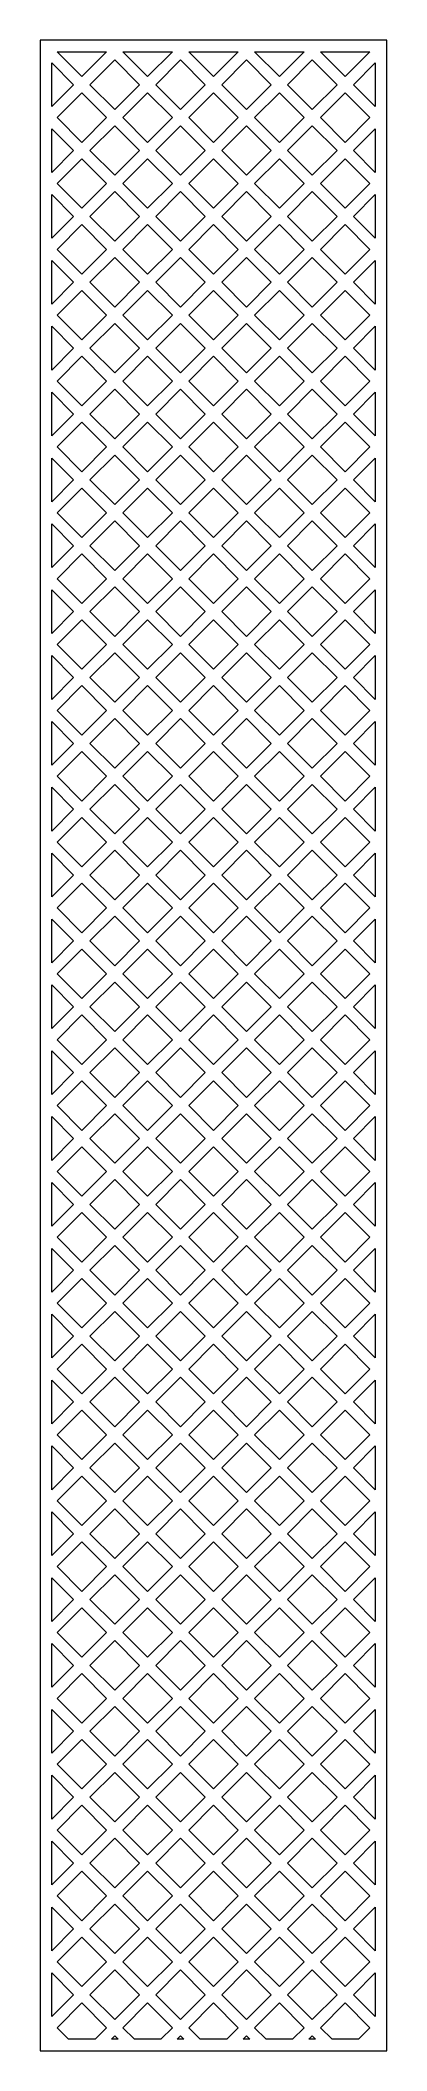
# Model space of a CAD drawing. Header units: centimetres. Extents: x 15 to 18.3, y -9.5 to 9.5.
import ezdxf

# ---------------------------------------------------------------- set-up
doc = ezdxf.new("R2010")
doc.units = ezdxf.units.CM
doc.header["$MEASUREMENT"] = 0
doc.layers.add('layer 1', color=7, linetype='Continuous')

msp = doc.modelspace()

# ---------------------------------------------------------------- linework, layer by layer
at = {"layer": 'layer 1', "color": 250, "lineweight": 9}
for points, knots in [([(14.99807, 9.5), (14.99807, 9.5), (14.99807, 9.5), (14.99807, 9.5), (14.99807, 9.5), (14.99807, 9.5), (18.27392, 9.5), (18.27392, 9.5), (18.27392, 9.5), (18.27392, 9.5), (18.27392, -9.5), (18.27392, -9.5), (18.27392, -9.5), (18.27392, -9.5), (14.99807, -9.5), (14.99807, -9.5), (14.99807, -9.5), (14.99807, -9.5), (14.99807, 9.5), (14.99807, 9.5)], [0, 0, 0, 0, 0.16666667, 0.16666667, 0.16666667, 0.16666667, 0.33333333, 0.33333333, 0.33333333, 0.33333333, 0.5, 0.5, 0.5, 0.5, 0.66666667, 0.66666667, 0.66666667, 0.66666667, 1, 1, 1, 1]), ([(15.15717, 9.39081), (15.15717, 9.39081), (15.15717, 9.39081), (15.15717, 9.39081), (15.15717, 9.39081), (15.15717, 9.39081), (15.39119, 9.15681), (15.39119, 9.15681), (15.39119, 9.15681), (15.39119, 9.15681), (15.62516, 9.39081), (15.62516, 9.39081), (15.62516, 9.39081), (15.62516, 9.39081), (15.15717, 9.39081), (15.15717, 9.39081)], [0, 0, 0, 0, 0.2, 0.2, 0.2, 0.2, 0.4, 0.4, 0.4, 0.4, 0.6, 0.6, 0.6, 0.6, 1, 1, 1, 1]), ([(15.93638, 9.07961), (15.93638, 9.07961), (15.93638, 9.07961), (15.93638, 9.07961), (15.93638, 9.07961), (15.93638, 9.07961), (15.70238, 9.3136), (15.70238, 9.3136), (15.70238, 9.3136), (15.70238, 9.3136), (15.46838, 9.07961), (15.46838, 9.07961), (15.46838, 9.07961), (15.46838, 9.07961), (15.70238, 8.84561), (15.70238, 8.84561), (15.70238, 8.84561), (15.70238, 8.84561), (15.93638, 9.07961), (15.93638, 9.07961)], [0, 0, 0, 0, 0.16666667, 0.16666667, 0.16666667, 0.16666667, 0.33333333, 0.33333333, 0.33333333, 0.33333333, 0.5, 0.5, 0.5, 0.5, 0.66666667, 0.66666667, 0.66666667, 0.66666667, 1, 1, 1, 1]), ([(15.7796, 9.39081), (15.7796, 9.39081), (15.7796, 9.39081), (15.7796, 9.39081), (15.7796, 9.39081), (15.7796, 9.39081), (16.01358, 9.15681), (16.01358, 9.15681), (16.01358, 9.15681), (16.01358, 9.15681), (16.24758, 9.39081), (16.24758, 9.39081), (16.24758, 9.39081), (16.24758, 9.39081), (15.7796, 9.39081), (15.7796, 9.39081)], [0, 0, 0, 0, 0.2, 0.2, 0.2, 0.2, 0.4, 0.4, 0.4, 0.4, 0.6, 0.6, 0.6, 0.6, 1, 1, 1, 1]), ([(16.55878, 9.07961), (16.55878, 9.07961), (16.55878, 9.07961), (16.55878, 9.07961), (16.55878, 9.07961), (16.55878, 9.07961), (16.32482, 9.3136), (16.32482, 9.3136), (16.32482, 9.3136), (16.32482, 9.3136), (16.09079, 9.07961), (16.09079, 9.07961), (16.09079, 9.07961), (16.09079, 9.07961), (16.32482, 8.84561), (16.32482, 8.84561), (16.32482, 8.84561), (16.32482, 8.84561), (16.55878, 9.07961), (16.55878, 9.07961)], [0, 0, 0, 0, 0.16666667, 0.16666667, 0.16666667, 0.16666667, 0.33333333, 0.33333333, 0.33333333, 0.33333333, 0.5, 0.5, 0.5, 0.5, 0.66666667, 0.66666667, 0.66666667, 0.66666667, 1, 1, 1, 1]), ([(16.40199, 9.39081), (16.40199, 9.39081), (16.40199, 9.39081), (16.40199, 9.39081), (16.40199, 9.39081), (16.40199, 9.39081), (16.63602, 9.15681), (16.63602, 9.15681), (16.63602, 9.15681), (16.63602, 9.15681), (16.86999, 9.39081), (16.86999, 9.39081), (16.86999, 9.39081), (16.86999, 9.39081), (16.40199, 9.39081), (16.40199, 9.39081)], [0, 0, 0, 0, 0.2, 0.2, 0.2, 0.2, 0.4, 0.4, 0.4, 0.4, 0.6, 0.6, 0.6, 0.6, 1, 1, 1, 1]), ([(17.18121, 9.07961), (17.18121, 9.07961), (17.18121, 9.07961), (17.18121, 9.07961), (17.18121, 9.07961), (17.18121, 9.07961), (16.94719, 9.3136), (16.94719, 9.3136), (16.94719, 9.3136), (16.94719, 9.3136), (16.71321, 9.07961), (16.71321, 9.07961), (16.71321, 9.07961), (16.71321, 9.07961), (16.94719, 8.84561), (16.94719, 8.84561), (16.94719, 8.84561), (16.94719, 8.84561), (17.18121, 9.07961), (17.18121, 9.07961)], [0, 0, 0, 0, 0.16666667, 0.16666667, 0.16666667, 0.16666667, 0.33333333, 0.33333333, 0.33333333, 0.33333333, 0.5, 0.5, 0.5, 0.5, 0.66666667, 0.66666667, 0.66666667, 0.66666667, 1, 1, 1, 1]), ([(17.02443, 9.39081), (17.02443, 9.39081), (17.02443, 9.39081), (17.02443, 9.39081), (17.02443, 9.39081), (17.02443, 9.39081), (17.2584, 9.15681), (17.2584, 9.15681), (17.2584, 9.15681), (17.2584, 9.15681), (17.49241, 9.39081), (17.49241, 9.39081), (17.49241, 9.39081), (17.49241, 9.39081), (17.02443, 9.39081), (17.02443, 9.39081)], [0, 0, 0, 0, 0.2, 0.2, 0.2, 0.2, 0.4, 0.4, 0.4, 0.4, 0.6, 0.6, 0.6, 0.6, 1, 1, 1, 1]), ([(17.80363, 9.07961), (17.80363, 9.07961), (17.80363, 9.07961), (17.80363, 9.07961), (17.80363, 9.07961), (17.80363, 9.07961), (17.56962, 9.3136), (17.56962, 9.3136), (17.56962, 9.3136), (17.56962, 9.3136), (17.33562, 9.07961), (17.33562, 9.07961), (17.33562, 9.07961), (17.33562, 9.07961), (17.56962, 8.84561), (17.56962, 8.84561), (17.56962, 8.84561), (17.56962, 8.84561), (17.80363, 9.07961), (17.80363, 9.07961)], [0, 0, 0, 0, 0.16666667, 0.16666667, 0.16666667, 0.16666667, 0.33333333, 0.33333333, 0.33333333, 0.33333333, 0.5, 0.5, 0.5, 0.5, 0.66666667, 0.66666667, 0.66666667, 0.66666667, 1, 1, 1, 1]), ([(17.64682, 9.39081), (17.64682, 9.39081), (17.64682, 9.39081), (17.64682, 9.39081), (17.64682, 9.39081), (17.64682, 9.39081), (17.88082, 9.15681), (17.88082, 9.15681), (17.88082, 9.15681), (17.88082, 9.15681), (18.11482, 9.39081), (18.11482, 9.39081), (18.11482, 9.39081), (18.11482, 9.39081), (17.64682, 9.39081), (17.64682, 9.39081)], [0, 0, 0, 0, 0.2, 0.2, 0.2, 0.2, 0.4, 0.4, 0.4, 0.4, 0.6, 0.6, 0.6, 0.6, 1, 1, 1, 1]), ([(15.10726, 8.87291), (15.10726, 8.87291), (15.10726, 8.87291), (15.10726, 8.87291), (15.10726, 8.87291), (15.10726, 8.87291), (15.31395, 9.07961), (15.31395, 9.07961), (15.31395, 9.07961), (15.31395, 9.07961), (15.10726, 9.2863), (15.10726, 9.2863), (15.10726, 9.2863), (15.10726, 9.2863), (15.10726, 8.87291), (15.10726, 8.87291)], [0, 0, 0, 0, 0.2, 0.2, 0.2, 0.2, 0.4, 0.4, 0.4, 0.4, 0.6, 0.6, 0.6, 0.6, 1, 1, 1, 1]), ([(18.16474, 9.2863), (18.16474, 9.2863), (18.16474, 9.2863), (18.16474, 9.2863), (18.16474, 9.2863), (18.16474, 9.2863), (17.95804, 9.07961), (17.95804, 9.07961), (17.95804, 9.07961), (17.95804, 9.07961), (18.16474, 8.8729), (18.16474, 8.8729), (18.16474, 8.8729), (18.16474, 8.8729), (18.16474, 9.2863), (18.16474, 9.2863)], [0, 0, 0, 0, 0.2, 0.2, 0.2, 0.2, 0.4, 0.4, 0.4, 0.4, 0.6, 0.6, 0.6, 0.6, 1, 1, 1, 1]), ([(15.62516, 8.7684), (15.62516, 8.7684), (15.39119, 9.00239), (15.39119, 9.00239), (15.39119, 9.00239), (15.39119, 9.00239), (15.15717, 8.7684), (15.15717, 8.7684), (15.15717, 8.7684), (15.15717, 8.7684), (15.39119, 8.5344), (15.39119, 8.5344), (15.39119, 8.5344), (15.39119, 8.5344), (15.62516, 8.7684), (15.62516, 8.7684)], [0, 0, 0, 0, 0.2, 0.2, 0.2, 0.2, 0.4, 0.4, 0.4, 0.4, 0.6, 0.6, 0.6, 0.6, 1, 1, 1, 1]), ([(16.24758, 8.7684), (16.24758, 8.7684), (16.24758, 8.7684), (16.24758, 8.7684), (16.24758, 8.7684), (16.24758, 8.7684), (16.01358, 9.00239), (16.01358, 9.00239), (16.01358, 9.00239), (16.01358, 9.00239), (15.7796, 8.7684), (15.7796, 8.7684), (15.7796, 8.7684), (15.7796, 8.7684), (16.01358, 8.5344), (16.01358, 8.5344), (16.01358, 8.5344), (16.01358, 8.5344), (16.24758, 8.7684), (16.24758, 8.7684)], [0, 0, 0, 0, 0.16666667, 0.16666667, 0.16666667, 0.16666667, 0.33333333, 0.33333333, 0.33333333, 0.33333333, 0.5, 0.5, 0.5, 0.5, 0.66666667, 0.66666667, 0.66666667, 0.66666667, 1, 1, 1, 1]), ([(16.86999, 8.7684), (16.86999, 8.7684), (16.86999, 8.7684), (16.86999, 8.7684), (16.86999, 8.7684), (16.86999, 8.7684), (16.63602, 9.00239), (16.63602, 9.00239), (16.63602, 9.00239), (16.63602, 9.00239), (16.40199, 8.7684), (16.40199, 8.7684), (16.40199, 8.7684), (16.40199, 8.7684), (16.63602, 8.5344), (16.63602, 8.5344), (16.63602, 8.5344), (16.63602, 8.5344), (16.86999, 8.7684), (16.86999, 8.7684)], [0, 0, 0, 0, 0.16666667, 0.16666667, 0.16666667, 0.16666667, 0.33333333, 0.33333333, 0.33333333, 0.33333333, 0.5, 0.5, 0.5, 0.5, 0.66666667, 0.66666667, 0.66666667, 0.66666667, 1, 1, 1, 1]), ([(17.49241, 8.7684), (17.49241, 8.7684), (17.49241, 8.7684), (17.49241, 8.7684), (17.49241, 8.7684), (17.49241, 8.7684), (17.2584, 9.00239), (17.2584, 9.00239), (17.2584, 9.00239), (17.2584, 9.00239), (17.02443, 8.7684), (17.02443, 8.7684), (17.02443, 8.7684), (17.02443, 8.7684), (17.2584, 8.5344), (17.2584, 8.5344), (17.2584, 8.5344), (17.2584, 8.5344), (17.49241, 8.7684), (17.49241, 8.7684)], [0, 0, 0, 0, 0.16666667, 0.16666667, 0.16666667, 0.16666667, 0.33333333, 0.33333333, 0.33333333, 0.33333333, 0.5, 0.5, 0.5, 0.5, 0.66666667, 0.66666667, 0.66666667, 0.66666667, 1, 1, 1, 1]), ([(18.11482, 8.7684), (18.11482, 8.7684), (18.11482, 8.7684), (18.11482, 8.7684), (18.11482, 8.7684), (18.11482, 8.7684), (17.88082, 9.00239), (17.88082, 9.00239), (17.88082, 9.00239), (17.88082, 9.00239), (17.64682, 8.7684), (17.64682, 8.7684), (17.64682, 8.7684), (17.64682, 8.7684), (17.88082, 8.5344), (17.88082, 8.5344), (17.88082, 8.5344), (17.88082, 8.5344), (18.11482, 8.7684), (18.11482, 8.7684)], [0, 0, 0, 0, 0.16666667, 0.16666667, 0.16666667, 0.16666667, 0.33333333, 0.33333333, 0.33333333, 0.33333333, 0.5, 0.5, 0.5, 0.5, 0.66666667, 0.66666667, 0.66666667, 0.66666667, 1, 1, 1, 1]), ([(15.10726, 8.2505), (15.10726, 8.2505), (15.10726, 8.2505), (15.10726, 8.2505), (15.10726, 8.2505), (15.10726, 8.2505), (15.31395, 8.45719), (15.31395, 8.45719), (15.31395, 8.45719), (15.31395, 8.45719), (15.10726, 8.66388), (15.10726, 8.66388), (15.10726, 8.66388), (15.10726, 8.66388), (15.10726, 8.2505), (15.10726, 8.2505)], [0, 0, 0, 0, 0.2, 0.2, 0.2, 0.2, 0.4, 0.4, 0.4, 0.4, 0.6, 0.6, 0.6, 0.6, 1, 1, 1, 1]), ([(15.93638, 8.45719), (15.93638, 8.45719), (15.93638, 8.45719), (15.93638, 8.45719), (15.93638, 8.45719), (15.93638, 8.45719), (15.70238, 8.69119), (15.70238, 8.69119), (15.70238, 8.69119), (15.70238, 8.69119), (15.46838, 8.45719), (15.46838, 8.45719), (15.46838, 8.45719), (15.46838, 8.45719), (15.70238, 8.2232), (15.70238, 8.2232), (15.70238, 8.2232), (15.70238, 8.2232), (15.93638, 8.45719), (15.93638, 8.45719)], [0, 0, 0, 0, 0.16666667, 0.16666667, 0.16666667, 0.16666667, 0.33333333, 0.33333333, 0.33333333, 0.33333333, 0.5, 0.5, 0.5, 0.5, 0.66666667, 0.66666667, 0.66666667, 0.66666667, 1, 1, 1, 1]), ([(16.55878, 8.45719), (16.55878, 8.45719), (16.55878, 8.45719), (16.55878, 8.45719), (16.55878, 8.45719), (16.55878, 8.45719), (16.32482, 8.69119), (16.32482, 8.69119), (16.32482, 8.69119), (16.32482, 8.69119), (16.09079, 8.45719), (16.09079, 8.45719), (16.09079, 8.45719), (16.09079, 8.45719), (16.32482, 8.2232), (16.32482, 8.2232), (16.32482, 8.2232), (16.32482, 8.2232), (16.55878, 8.45719), (16.55878, 8.45719)], [0, 0, 0, 0, 0.16666667, 0.16666667, 0.16666667, 0.16666667, 0.33333333, 0.33333333, 0.33333333, 0.33333333, 0.5, 0.5, 0.5, 0.5, 0.66666667, 0.66666667, 0.66666667, 0.66666667, 1, 1, 1, 1]), ([(17.18121, 8.45719), (17.18121, 8.45719), (17.18121, 8.45719), (17.18121, 8.45719), (17.18121, 8.45719), (17.18121, 8.45719), (16.94719, 8.69119), (16.94719, 8.69119), (16.94719, 8.69119), (16.94719, 8.69119), (16.71321, 8.45719), (16.71321, 8.45719), (16.71321, 8.45719), (16.71321, 8.45719), (16.94719, 8.2232), (16.94719, 8.2232), (16.94719, 8.2232), (16.94719, 8.2232), (17.18121, 8.45719), (17.18121, 8.45719)], [0, 0, 0, 0, 0.16666667, 0.16666667, 0.16666667, 0.16666667, 0.33333333, 0.33333333, 0.33333333, 0.33333333, 0.5, 0.5, 0.5, 0.5, 0.66666667, 0.66666667, 0.66666667, 0.66666667, 1, 1, 1, 1]), ([(17.80363, 8.45719), (17.80363, 8.45719), (17.80363, 8.45719), (17.80363, 8.45719), (17.80363, 8.45719), (17.80363, 8.45719), (17.56962, 8.69119), (17.56962, 8.69119), (17.56962, 8.69119), (17.56962, 8.69119), (17.33562, 8.45719), (17.33562, 8.45719), (17.33562, 8.45719), (17.33562, 8.45719), (17.56962, 8.2232), (17.56962, 8.2232), (17.56962, 8.2232), (17.56962, 8.2232), (17.80363, 8.45719), (17.80363, 8.45719)], [0, 0, 0, 0, 0.16666667, 0.16666667, 0.16666667, 0.16666667, 0.33333333, 0.33333333, 0.33333333, 0.33333333, 0.5, 0.5, 0.5, 0.5, 0.66666667, 0.66666667, 0.66666667, 0.66666667, 1, 1, 1, 1]), ([(18.16474, 8.66388), (18.16474, 8.66388), (18.16474, 8.66388), (18.16474, 8.66388), (18.16474, 8.66388), (18.16474, 8.66388), (17.95804, 8.45719), (17.95804, 8.45719), (17.95804, 8.45719), (17.95804, 8.45719), (18.16474, 8.25049), (18.16474, 8.25049), (18.16474, 8.25049), (18.16474, 8.25049), (18.16474, 8.66388), (18.16474, 8.66388)], [0, 0, 0, 0, 0.2, 0.2, 0.2, 0.2, 0.4, 0.4, 0.4, 0.4, 0.6, 0.6, 0.6, 0.6, 1, 1, 1, 1]), ([(15.62516, 8.14599), (15.62516, 8.14599), (15.62516, 8.14599), (15.62516, 8.14599), (15.62516, 8.14599), (15.62516, 8.14599), (15.39119, 8.37998), (15.39119, 8.37998), (15.39119, 8.37998), (15.39119, 8.37998), (15.15717, 8.14599), (15.15717, 8.14599), (15.15717, 8.14599), (15.15717, 8.14599), (15.39119, 7.91198), (15.39119, 7.91198), (15.39119, 7.91198), (15.39119, 7.91198), (15.62516, 8.14599), (15.62516, 8.14599)], [0, 0, 0, 0, 0.16666667, 0.16666667, 0.16666667, 0.16666667, 0.33333333, 0.33333333, 0.33333333, 0.33333333, 0.5, 0.5, 0.5, 0.5, 0.66666667, 0.66666667, 0.66666667, 0.66666667, 1, 1, 1, 1]), ([(16.24758, 8.14599), (16.24758, 8.14599), (16.24758, 8.14599), (16.24758, 8.14599), (16.24758, 8.14599), (16.24758, 8.14599), (16.01358, 8.37998), (16.01358, 8.37998), (16.01358, 8.37998), (16.01358, 8.37998), (15.7796, 8.14599), (15.7796, 8.14599), (15.7796, 8.14599), (15.7796, 8.14599), (16.01358, 7.91198), (16.01358, 7.91198), (16.01358, 7.91198), (16.01358, 7.91198), (16.24758, 8.14599), (16.24758, 8.14599)], [0, 0, 0, 0, 0.16666667, 0.16666667, 0.16666667, 0.16666667, 0.33333333, 0.33333333, 0.33333333, 0.33333333, 0.5, 0.5, 0.5, 0.5, 0.66666667, 0.66666667, 0.66666667, 0.66666667, 1, 1, 1, 1]), ([(16.86999, 8.14599), (16.86999, 8.14599), (16.86999, 8.14599), (16.86999, 8.14599), (16.86999, 8.14599), (16.86999, 8.14599), (16.63602, 8.37998), (16.63602, 8.37998), (16.63602, 8.37998), (16.63602, 8.37998), (16.40199, 8.14599), (16.40199, 8.14599), (16.40199, 8.14599), (16.40199, 8.14599), (16.63602, 7.91198), (16.63602, 7.91198), (16.63602, 7.91198), (16.63602, 7.91198), (16.86999, 8.14599), (16.86999, 8.14599)], [0, 0, 0, 0, 0.16666667, 0.16666667, 0.16666667, 0.16666667, 0.33333333, 0.33333333, 0.33333333, 0.33333333, 0.5, 0.5, 0.5, 0.5, 0.66666667, 0.66666667, 0.66666667, 0.66666667, 1, 1, 1, 1]), ([(17.49241, 8.14599), (17.49241, 8.14599), (17.49241, 8.14599), (17.49241, 8.14599), (17.49241, 8.14599), (17.49241, 8.14599), (17.2584, 8.37998), (17.2584, 8.37998), (17.2584, 8.37998), (17.2584, 8.37998), (17.02443, 8.14599), (17.02443, 8.14599), (17.02443, 8.14599), (17.02443, 8.14599), (17.2584, 7.91198), (17.2584, 7.91198), (17.2584, 7.91198), (17.2584, 7.91198), (17.49241, 8.14599), (17.49241, 8.14599)], [0, 0, 0, 0, 0.16666667, 0.16666667, 0.16666667, 0.16666667, 0.33333333, 0.33333333, 0.33333333, 0.33333333, 0.5, 0.5, 0.5, 0.5, 0.66666667, 0.66666667, 0.66666667, 0.66666667, 1, 1, 1, 1]), ([(18.11482, 8.14599), (18.11482, 8.14599), (18.11482, 8.14599), (18.11482, 8.14599), (18.11482, 8.14599), (18.11482, 8.14599), (17.88082, 8.37998), (17.88082, 8.37998), (17.88082, 8.37998), (17.88082, 8.37998), (17.64682, 8.14599), (17.64682, 8.14599), (17.64682, 8.14599), (17.64682, 8.14599), (17.88082, 7.91198), (17.88082, 7.91198), (17.88082, 7.91198), (17.88082, 7.91198), (18.11482, 8.14599), (18.11482, 8.14599)], [0, 0, 0, 0, 0.16666667, 0.16666667, 0.16666667, 0.16666667, 0.33333333, 0.33333333, 0.33333333, 0.33333333, 0.5, 0.5, 0.5, 0.5, 0.66666667, 0.66666667, 0.66666667, 0.66666667, 1, 1, 1, 1]), ([(15.10726, 7.62808), (15.10726, 7.62808), (15.10726, 7.62808), (15.10726, 7.62808), (15.10726, 7.62808), (15.10726, 7.62808), (15.31395, 7.83478), (15.31395, 7.83478), (15.31395, 7.83478), (15.31395, 7.83478), (15.10726, 8.04147), (15.10726, 8.04147), (15.10726, 8.04147), (15.10726, 8.04147), (15.10726, 7.62808), (15.10726, 7.62808)], [0, 0, 0, 0, 0.2, 0.2, 0.2, 0.2, 0.4, 0.4, 0.4, 0.4, 0.6, 0.6, 0.6, 0.6, 1, 1, 1, 1]), ([(15.93638, 7.83478), (15.93638, 7.83478), (15.93638, 7.83478), (15.93638, 7.83478), (15.93638, 7.83478), (15.93638, 7.83478), (15.70238, 8.06877), (15.70238, 8.06877), (15.70238, 8.06877), (15.70238, 8.06877), (15.46838, 7.83478), (15.46838, 7.83478), (15.46838, 7.83478), (15.46838, 7.83478), (15.70238, 7.60079), (15.70238, 7.60079), (15.70238, 7.60079), (15.70238, 7.60079), (15.93638, 7.83478), (15.93638, 7.83478)], [0, 0, 0, 0, 0.16666667, 0.16666667, 0.16666667, 0.16666667, 0.33333333, 0.33333333, 0.33333333, 0.33333333, 0.5, 0.5, 0.5, 0.5, 0.66666667, 0.66666667, 0.66666667, 0.66666667, 1, 1, 1, 1]), ([(16.55878, 7.83478), (16.55878, 7.83478), (16.55878, 7.83478), (16.55878, 7.83478), (16.55878, 7.83478), (16.55878, 7.83478), (16.32482, 8.06877), (16.32482, 8.06877), (16.32482, 8.06877), (16.32482, 8.06877), (16.09079, 7.83478), (16.09079, 7.83478), (16.09079, 7.83478), (16.09079, 7.83478), (16.32482, 7.60079), (16.32482, 7.60079), (16.32482, 7.60079), (16.32482, 7.60079), (16.55878, 7.83478), (16.55878, 7.83478)], [0, 0, 0, 0, 0.16666667, 0.16666667, 0.16666667, 0.16666667, 0.33333333, 0.33333333, 0.33333333, 0.33333333, 0.5, 0.5, 0.5, 0.5, 0.66666667, 0.66666667, 0.66666667, 0.66666667, 1, 1, 1, 1]), ([(17.18121, 7.83478), (17.18121, 7.83478), (17.18121, 7.83478), (17.18121, 7.83478), (17.18121, 7.83478), (17.18121, 7.83478), (16.94719, 8.06877), (16.94719, 8.06877), (16.94719, 8.06877), (16.94719, 8.06877), (16.71321, 7.83478), (16.71321, 7.83478), (16.71321, 7.83478), (16.71321, 7.83478), (16.94719, 7.60079), (16.94719, 7.60079), (16.94719, 7.60079), (16.94719, 7.60079), (17.18121, 7.83478), (17.18121, 7.83478)], [0, 0, 0, 0, 0.16666667, 0.16666667, 0.16666667, 0.16666667, 0.33333333, 0.33333333, 0.33333333, 0.33333333, 0.5, 0.5, 0.5, 0.5, 0.66666667, 0.66666667, 0.66666667, 0.66666667, 1, 1, 1, 1]), ([(17.80363, 7.83478), (17.80363, 7.83478), (17.80363, 7.83478), (17.80363, 7.83478), (17.80363, 7.83478), (17.80363, 7.83478), (17.56962, 8.06877), (17.56962, 8.06877), (17.56962, 8.06877), (17.56962, 8.06877), (17.33562, 7.83478), (17.33562, 7.83478), (17.33562, 7.83478), (17.33562, 7.83478), (17.56962, 7.60079), (17.56962, 7.60079), (17.56962, 7.60079), (17.56962, 7.60079), (17.80363, 7.83478), (17.80363, 7.83478)], [0, 0, 0, 0, 0.16666667, 0.16666667, 0.16666667, 0.16666667, 0.33333333, 0.33333333, 0.33333333, 0.33333333, 0.5, 0.5, 0.5, 0.5, 0.66666667, 0.66666667, 0.66666667, 0.66666667, 1, 1, 1, 1]), ([(18.16474, 8.04147), (18.16474, 8.04147), (18.16474, 8.04147), (18.16474, 8.04147), (18.16474, 8.04147), (18.16474, 8.04147), (17.95804, 7.83478), (17.95804, 7.83478), (17.95804, 7.83478), (17.95804, 7.83478), (18.16474, 7.62808), (18.16474, 7.62808), (18.16474, 7.62808), (18.16474, 7.62808), (18.16474, 8.04147), (18.16474, 8.04147)], [0, 0, 0, 0, 0.2, 0.2, 0.2, 0.2, 0.4, 0.4, 0.4, 0.4, 0.6, 0.6, 0.6, 0.6, 1, 1, 1, 1]), ([(15.62516, 7.52357), (15.62516, 7.52357), (15.62516, 7.52357), (15.62516, 7.52357), (15.62516, 7.52357), (15.62516, 7.52357), (15.39119, 7.75756), (15.39119, 7.75756), (15.39119, 7.75756), (15.39119, 7.75756), (15.15717, 7.52357), (15.15717, 7.52357), (15.15717, 7.52357), (15.15717, 7.52357), (15.39119, 7.28957), (15.39119, 7.28957), (15.39119, 7.28957), (15.39119, 7.28957), (15.62516, 7.52357), (15.62516, 7.52357)], [0, 0, 0, 0, 0.16666667, 0.16666667, 0.16666667, 0.16666667, 0.33333333, 0.33333333, 0.33333333, 0.33333333, 0.5, 0.5, 0.5, 0.5, 0.66666667, 0.66666667, 0.66666667, 0.66666667, 1, 1, 1, 1]), ([(16.24758, 7.52357), (16.24758, 7.52357), (16.24758, 7.52357), (16.24758, 7.52357), (16.24758, 7.52357), (16.24758, 7.52357), (16.01358, 7.75756), (16.01358, 7.75756), (16.01358, 7.75756), (16.01358, 7.75756), (15.7796, 7.52357), (15.7796, 7.52357), (15.7796, 7.52357), (15.7796, 7.52357), (16.01358, 7.28957), (16.01358, 7.28957), (16.01358, 7.28957), (16.01358, 7.28957), (16.24758, 7.52357), (16.24758, 7.52357)], [0, 0, 0, 0, 0.16666667, 0.16666667, 0.16666667, 0.16666667, 0.33333333, 0.33333333, 0.33333333, 0.33333333, 0.5, 0.5, 0.5, 0.5, 0.66666667, 0.66666667, 0.66666667, 0.66666667, 1, 1, 1, 1]), ([(16.86999, 7.52357), (16.86999, 7.52357), (16.86999, 7.52357), (16.86999, 7.52357), (16.86999, 7.52357), (16.86999, 7.52357), (16.63602, 7.75756), (16.63602, 7.75756), (16.63602, 7.75756), (16.63602, 7.75756), (16.40199, 7.52357), (16.40199, 7.52357), (16.40199, 7.52357), (16.40199, 7.52357), (16.63602, 7.28957), (16.63602, 7.28957), (16.63602, 7.28957), (16.63602, 7.28957), (16.86999, 7.52357), (16.86999, 7.52357)], [0, 0, 0, 0, 0.16666667, 0.16666667, 0.16666667, 0.16666667, 0.33333333, 0.33333333, 0.33333333, 0.33333333, 0.5, 0.5, 0.5, 0.5, 0.66666667, 0.66666667, 0.66666667, 0.66666667, 1, 1, 1, 1]), ([(17.49241, 7.52357), (17.49241, 7.52357), (17.49241, 7.52357), (17.49241, 7.52357), (17.49241, 7.52357), (17.49241, 7.52357), (17.2584, 7.75756), (17.2584, 7.75756), (17.2584, 7.75756), (17.2584, 7.75756), (17.02443, 7.52357), (17.02443, 7.52357), (17.02443, 7.52357), (17.02443, 7.52357), (17.2584, 7.28957), (17.2584, 7.28957), (17.2584, 7.28957), (17.2584, 7.28957), (17.49241, 7.52357), (17.49241, 7.52357)], [0, 0, 0, 0, 0.16666667, 0.16666667, 0.16666667, 0.16666667, 0.33333333, 0.33333333, 0.33333333, 0.33333333, 0.5, 0.5, 0.5, 0.5, 0.66666667, 0.66666667, 0.66666667, 0.66666667, 1, 1, 1, 1]), ([(18.11482, 7.52357), (18.11482, 7.52357), (18.11482, 7.52357), (18.11482, 7.52357), (18.11482, 7.52357), (18.11482, 7.52357), (17.88082, 7.75756), (17.88082, 7.75756), (17.88082, 7.75756), (17.88082, 7.75756), (17.64682, 7.52357), (17.64682, 7.52357), (17.64682, 7.52357), (17.64682, 7.52357), (17.88082, 7.28957), (17.88082, 7.28957), (17.88082, 7.28957), (17.88082, 7.28957), (18.11482, 7.52357), (18.11482, 7.52357)], [0, 0, 0, 0, 0.16666667, 0.16666667, 0.16666667, 0.16666667, 0.33333333, 0.33333333, 0.33333333, 0.33333333, 0.5, 0.5, 0.5, 0.5, 0.66666667, 0.66666667, 0.66666667, 0.66666667, 1, 1, 1, 1]), ([(15.10726, 7.00567), (15.10726, 7.00567), (15.10726, 7.00567), (15.10726, 7.00567), (15.10726, 7.00567), (15.10726, 7.00567), (15.31395, 7.21236), (15.31395, 7.21236), (15.31395, 7.21236), (15.31395, 7.21236), (15.10726, 7.41905), (15.10726, 7.41905), (15.10726, 7.41905), (15.10726, 7.41905), (15.10726, 7.00567), (15.10726, 7.00567)], [0, 0, 0, 0, 0.2, 0.2, 0.2, 0.2, 0.4, 0.4, 0.4, 0.4, 0.6, 0.6, 0.6, 0.6, 1, 1, 1, 1]), ([(15.93638, 7.21236), (15.93638, 7.21236), (15.93638, 7.21236), (15.93638, 7.21236), (15.93638, 7.21236), (15.93638, 7.21236), (15.70238, 7.44635), (15.70238, 7.44635), (15.70238, 7.44635), (15.70238, 7.44635), (15.46838, 7.21236), (15.46838, 7.21236), (15.46838, 7.21236), (15.46838, 7.21236), (15.70238, 6.97837), (15.70238, 6.97837), (15.70238, 6.97837), (15.70238, 6.97837), (15.93638, 7.21236), (15.93638, 7.21236)], [0, 0, 0, 0, 0.16666667, 0.16666667, 0.16666667, 0.16666667, 0.33333333, 0.33333333, 0.33333333, 0.33333333, 0.5, 0.5, 0.5, 0.5, 0.66666667, 0.66666667, 0.66666667, 0.66666667, 1, 1, 1, 1]), ([(16.55878, 7.21236), (16.55878, 7.21236), (16.55878, 7.21236), (16.55878, 7.21236), (16.55878, 7.21236), (16.55878, 7.21236), (16.32482, 7.44635), (16.32482, 7.44635), (16.32482, 7.44635), (16.32482, 7.44635), (16.09079, 7.21236), (16.09079, 7.21236), (16.09079, 7.21236), (16.09079, 7.21236), (16.32482, 6.97837), (16.32482, 6.97837), (16.32482, 6.97837), (16.32482, 6.97837), (16.55878, 7.21236), (16.55878, 7.21236)], [0, 0, 0, 0, 0.16666667, 0.16666667, 0.16666667, 0.16666667, 0.33333333, 0.33333333, 0.33333333, 0.33333333, 0.5, 0.5, 0.5, 0.5, 0.66666667, 0.66666667, 0.66666667, 0.66666667, 1, 1, 1, 1]), ([(17.18121, 7.21236), (17.18121, 7.21236), (17.18121, 7.21236), (17.18121, 7.21236), (17.18121, 7.21236), (17.18121, 7.21236), (16.94719, 7.44635), (16.94719, 7.44635), (16.94719, 7.44635), (16.94719, 7.44635), (16.71321, 7.21236), (16.71321, 7.21236), (16.71321, 7.21236), (16.71321, 7.21236), (16.94719, 6.97837), (16.94719, 6.97837), (16.94719, 6.97837), (16.94719, 6.97837), (17.18121, 7.21236), (17.18121, 7.21236)], [0, 0, 0, 0, 0.16666667, 0.16666667, 0.16666667, 0.16666667, 0.33333333, 0.33333333, 0.33333333, 0.33333333, 0.5, 0.5, 0.5, 0.5, 0.66666667, 0.66666667, 0.66666667, 0.66666667, 1, 1, 1, 1]), ([(17.80363, 7.21236), (17.80363, 7.21236), (17.80363, 7.21236), (17.80363, 7.21236), (17.80363, 7.21236), (17.80363, 7.21236), (17.56962, 7.44635), (17.56962, 7.44635), (17.56962, 7.44635), (17.56962, 7.44635), (17.33562, 7.21236), (17.33562, 7.21236), (17.33562, 7.21236), (17.33562, 7.21236), (17.56962, 6.97837), (17.56962, 6.97837), (17.56962, 6.97837), (17.56962, 6.97837), (17.80363, 7.21236), (17.80363, 7.21236)], [0, 0, 0, 0, 0.16666667, 0.16666667, 0.16666667, 0.16666667, 0.33333333, 0.33333333, 0.33333333, 0.33333333, 0.5, 0.5, 0.5, 0.5, 0.66666667, 0.66666667, 0.66666667, 0.66666667, 1, 1, 1, 1]), ([(18.16474, 7.41905), (18.16474, 7.41905), (18.16474, 7.41905), (18.16474, 7.41905), (18.16474, 7.41905), (18.16474, 7.41905), (17.95804, 7.21236), (17.95804, 7.21236), (17.95804, 7.21236), (17.95804, 7.21236), (18.16474, 7.00566), (18.16474, 7.00566), (18.16474, 7.00566), (18.16474, 7.00566), (18.16474, 7.41905), (18.16474, 7.41905)], [0, 0, 0, 0, 0.2, 0.2, 0.2, 0.2, 0.4, 0.4, 0.4, 0.4, 0.6, 0.6, 0.6, 0.6, 1, 1, 1, 1]), ([(15.62516, 6.90115), (15.62516, 6.90115), (15.62516, 6.90115), (15.62516, 6.90115), (15.62516, 6.90115), (15.62516, 6.90115), (15.39119, 7.13514), (15.39119, 7.13514), (15.39119, 7.13514), (15.39119, 7.13514), (15.15717, 6.90115), (15.15717, 6.90115), (15.15717, 6.90115), (15.15717, 6.90115), (15.39119, 6.66716), (15.39119, 6.66716), (15.39119, 6.66716), (15.39119, 6.66716), (15.62516, 6.90115), (15.62516, 6.90115)], [0, 0, 0, 0, 0.16666667, 0.16666667, 0.16666667, 0.16666667, 0.33333333, 0.33333333, 0.33333333, 0.33333333, 0.5, 0.5, 0.5, 0.5, 0.66666667, 0.66666667, 0.66666667, 0.66666667, 1, 1, 1, 1]), ([(16.24758, 6.90115), (16.24758, 6.90115), (16.24758, 6.90115), (16.24758, 6.90115), (16.24758, 6.90115), (16.24758, 6.90115), (16.01358, 7.13514), (16.01358, 7.13514), (16.01358, 7.13514), (16.01358, 7.13514), (15.7796, 6.90115), (15.7796, 6.90115), (15.7796, 6.90115), (15.7796, 6.90115), (16.01358, 6.66716), (16.01358, 6.66716), (16.01358, 6.66716), (16.01358, 6.66716), (16.24758, 6.90115), (16.24758, 6.90115)], [0, 0, 0, 0, 0.16666667, 0.16666667, 0.16666667, 0.16666667, 0.33333333, 0.33333333, 0.33333333, 0.33333333, 0.5, 0.5, 0.5, 0.5, 0.66666667, 0.66666667, 0.66666667, 0.66666667, 1, 1, 1, 1]), ([(16.86999, 6.90115), (16.86999, 6.90115), (16.86999, 6.90115), (16.86999, 6.90115), (16.86999, 6.90115), (16.86999, 6.90115), (16.63602, 7.13514), (16.63602, 7.13514), (16.63602, 7.13514), (16.63602, 7.13514), (16.40199, 6.90115), (16.40199, 6.90115), (16.40199, 6.90115), (16.40199, 6.90115), (16.63602, 6.66716), (16.63602, 6.66716), (16.63602, 6.66716), (16.63602, 6.66716), (16.86999, 6.90115), (16.86999, 6.90115)], [0, 0, 0, 0, 0.16666667, 0.16666667, 0.16666667, 0.16666667, 0.33333333, 0.33333333, 0.33333333, 0.33333333, 0.5, 0.5, 0.5, 0.5, 0.66666667, 0.66666667, 0.66666667, 0.66666667, 1, 1, 1, 1]), ([(17.49241, 6.90115), (17.49241, 6.90115), (17.49241, 6.90115), (17.49241, 6.90115), (17.49241, 6.90115), (17.49241, 6.90115), (17.2584, 7.13514), (17.2584, 7.13514), (17.2584, 7.13514), (17.2584, 7.13514), (17.02443, 6.90115), (17.02443, 6.90115), (17.02443, 6.90115), (17.02443, 6.90115), (17.2584, 6.66716), (17.2584, 6.66716), (17.2584, 6.66716), (17.2584, 6.66716), (17.49241, 6.90115), (17.49241, 6.90115)], [0, 0, 0, 0, 0.16666667, 0.16666667, 0.16666667, 0.16666667, 0.33333333, 0.33333333, 0.33333333, 0.33333333, 0.5, 0.5, 0.5, 0.5, 0.66666667, 0.66666667, 0.66666667, 0.66666667, 1, 1, 1, 1]), ([(18.11482, 6.90115), (18.11482, 6.90115), (18.11482, 6.90115), (18.11482, 6.90115), (18.11482, 6.90115), (18.11482, 6.90115), (17.88082, 7.13514), (17.88082, 7.13514), (17.88082, 7.13514), (17.88082, 7.13514), (17.64682, 6.90115), (17.64682, 6.90115), (17.64682, 6.90115), (17.64682, 6.90115), (17.88082, 6.66716), (17.88082, 6.66716), (17.88082, 6.66716), (17.88082, 6.66716), (18.11482, 6.90115), (18.11482, 6.90115)], [0, 0, 0, 0, 0.16666667, 0.16666667, 0.16666667, 0.16666667, 0.33333333, 0.33333333, 0.33333333, 0.33333333, 0.5, 0.5, 0.5, 0.5, 0.66666667, 0.66666667, 0.66666667, 0.66666667, 1, 1, 1, 1]), ([(15.10726, 6.38326), (15.10726, 6.38326), (15.10726, 6.38326), (15.10726, 6.38326), (15.10726, 6.38326), (15.10726, 6.38326), (15.31395, 6.58995), (15.31395, 6.58995), (15.31395, 6.58995), (15.31395, 6.58995), (15.10726, 6.79664), (15.10726, 6.79664), (15.10726, 6.79664), (15.10726, 6.79664), (15.10726, 6.38326), (15.10726, 6.38326)], [0, 0, 0, 0, 0.2, 0.2, 0.2, 0.2, 0.4, 0.4, 0.4, 0.4, 0.6, 0.6, 0.6, 0.6, 1, 1, 1, 1]), ([(15.93638, 6.58995), (15.93638, 6.58995), (15.93638, 6.58995), (15.93638, 6.58995), (15.93638, 6.58995), (15.93638, 6.58995), (15.70238, 6.82394), (15.70238, 6.82394), (15.70238, 6.82394), (15.70238, 6.82394), (15.46838, 6.58995), (15.46838, 6.58995), (15.46838, 6.58995), (15.46838, 6.58995), (15.70238, 6.35595), (15.70238, 6.35595), (15.70238, 6.35595), (15.70238, 6.35595), (15.93638, 6.58995), (15.93638, 6.58995)], [0, 0, 0, 0, 0.16666667, 0.16666667, 0.16666667, 0.16666667, 0.33333333, 0.33333333, 0.33333333, 0.33333333, 0.5, 0.5, 0.5, 0.5, 0.66666667, 0.66666667, 0.66666667, 0.66666667, 1, 1, 1, 1]), ([(16.55878, 6.58995), (16.55878, 6.58995), (16.55878, 6.58995), (16.55878, 6.58995), (16.55878, 6.58995), (16.55878, 6.58995), (16.32482, 6.82394), (16.32482, 6.82394), (16.32482, 6.82394), (16.32482, 6.82394), (16.09079, 6.58995), (16.09079, 6.58995), (16.09079, 6.58995), (16.09079, 6.58995), (16.32482, 6.35595), (16.32482, 6.35595), (16.32482, 6.35595), (16.32482, 6.35595), (16.55878, 6.58995), (16.55878, 6.58995)], [0, 0, 0, 0, 0.16666667, 0.16666667, 0.16666667, 0.16666667, 0.33333333, 0.33333333, 0.33333333, 0.33333333, 0.5, 0.5, 0.5, 0.5, 0.66666667, 0.66666667, 0.66666667, 0.66666667, 1, 1, 1, 1]), ([(17.18121, 6.58995), (17.18121, 6.58995), (17.18121, 6.58995), (17.18121, 6.58995), (17.18121, 6.58995), (17.18121, 6.58995), (16.94719, 6.82394), (16.94719, 6.82394), (16.94719, 6.82394), (16.94719, 6.82394), (16.71321, 6.58995), (16.71321, 6.58995), (16.71321, 6.58995), (16.71321, 6.58995), (16.94719, 6.35595), (16.94719, 6.35595), (16.94719, 6.35595), (16.94719, 6.35595), (17.18121, 6.58995), (17.18121, 6.58995)], [0, 0, 0, 0, 0.16666667, 0.16666667, 0.16666667, 0.16666667, 0.33333333, 0.33333333, 0.33333333, 0.33333333, 0.5, 0.5, 0.5, 0.5, 0.66666667, 0.66666667, 0.66666667, 0.66666667, 1, 1, 1, 1]), ([(17.80363, 6.58995), (17.80363, 6.58995), (17.80363, 6.58995), (17.80363, 6.58995), (17.80363, 6.58995), (17.80363, 6.58995), (17.56962, 6.82394), (17.56962, 6.82394), (17.56962, 6.82394), (17.56962, 6.82394), (17.33562, 6.58995), (17.33562, 6.58995), (17.33562, 6.58995), (17.33562, 6.58995), (17.56962, 6.35595), (17.56962, 6.35595), (17.56962, 6.35595), (17.56962, 6.35595), (17.80363, 6.58995), (17.80363, 6.58995)], [0, 0, 0, 0, 0.16666667, 0.16666667, 0.16666667, 0.16666667, 0.33333333, 0.33333333, 0.33333333, 0.33333333, 0.5, 0.5, 0.5, 0.5, 0.66666667, 0.66666667, 0.66666667, 0.66666667, 1, 1, 1, 1]), ([(18.16474, 6.79665), (18.16474, 6.79665), (18.16474, 6.79665), (18.16474, 6.79665), (18.16474, 6.79665), (18.16474, 6.79665), (17.95804, 6.58995), (17.95804, 6.58995), (17.95804, 6.58995), (17.95804, 6.58995), (18.16474, 6.38326), (18.16474, 6.38326), (18.16474, 6.38326), (18.16474, 6.38326), (18.16474, 6.79665), (18.16474, 6.79665)], [0, 0, 0, 0, 0.2, 0.2, 0.2, 0.2, 0.4, 0.4, 0.4, 0.4, 0.6, 0.6, 0.6, 0.6, 1, 1, 1, 1]), ([(15.62516, 6.27874), (15.62516, 6.27874), (15.62516, 6.27874), (15.62516, 6.27874), (15.62516, 6.27874), (15.62516, 6.27874), (15.39119, 6.51273), (15.39119, 6.51273), (15.39119, 6.51273), (15.39119, 6.51273), (15.15717, 6.27874), (15.15717, 6.27874), (15.15717, 6.27874), (15.15717, 6.27874), (15.39119, 6.04475), (15.39119, 6.04475), (15.39119, 6.04475), (15.39119, 6.04475), (15.62516, 6.27874), (15.62516, 6.27874)], [0, 0, 0, 0, 0.16666667, 0.16666667, 0.16666667, 0.16666667, 0.33333333, 0.33333333, 0.33333333, 0.33333333, 0.5, 0.5, 0.5, 0.5, 0.66666667, 0.66666667, 0.66666667, 0.66666667, 1, 1, 1, 1]), ([(16.24758, 6.27874), (16.24758, 6.27874), (16.24758, 6.27874), (16.24758, 6.27874), (16.24758, 6.27874), (16.24758, 6.27874), (16.01358, 6.51273), (16.01358, 6.51273), (16.01358, 6.51273), (16.01358, 6.51273), (15.7796, 6.27874), (15.7796, 6.27874), (15.7796, 6.27874), (15.7796, 6.27874), (16.01358, 6.04475), (16.01358, 6.04475), (16.01358, 6.04475), (16.01358, 6.04475), (16.24758, 6.27874), (16.24758, 6.27874)], [0, 0, 0, 0, 0.16666667, 0.16666667, 0.16666667, 0.16666667, 0.33333333, 0.33333333, 0.33333333, 0.33333333, 0.5, 0.5, 0.5, 0.5, 0.66666667, 0.66666667, 0.66666667, 0.66666667, 1, 1, 1, 1]), ([(16.86999, 6.27874), (16.86999, 6.27874), (16.86999, 6.27874), (16.86999, 6.27874), (16.86999, 6.27874), (16.86999, 6.27874), (16.63602, 6.51273), (16.63602, 6.51273), (16.63602, 6.51273), (16.63602, 6.51273), (16.40199, 6.27874), (16.40199, 6.27874), (16.40199, 6.27874), (16.40199, 6.27874), (16.63602, 6.04475), (16.63602, 6.04475), (16.63602, 6.04475), (16.63602, 6.04475), (16.86999, 6.27874), (16.86999, 6.27874)], [0, 0, 0, 0, 0.16666667, 0.16666667, 0.16666667, 0.16666667, 0.33333333, 0.33333333, 0.33333333, 0.33333333, 0.5, 0.5, 0.5, 0.5, 0.66666667, 0.66666667, 0.66666667, 0.66666667, 1, 1, 1, 1]), ([(17.49241, 6.27874), (17.49241, 6.27874), (17.49241, 6.27874), (17.49241, 6.27874), (17.49241, 6.27874), (17.49241, 6.27874), (17.2584, 6.51273), (17.2584, 6.51273), (17.2584, 6.51273), (17.2584, 6.51273), (17.02443, 6.27874), (17.02443, 6.27874), (17.02443, 6.27874), (17.02443, 6.27874), (17.2584, 6.04475), (17.2584, 6.04475), (17.2584, 6.04475), (17.2584, 6.04475), (17.49241, 6.27874), (17.49241, 6.27874)], [0, 0, 0, 0, 0.16666667, 0.16666667, 0.16666667, 0.16666667, 0.33333333, 0.33333333, 0.33333333, 0.33333333, 0.5, 0.5, 0.5, 0.5, 0.66666667, 0.66666667, 0.66666667, 0.66666667, 1, 1, 1, 1]), ([(18.11482, 6.27874), (18.11482, 6.27874), (18.11482, 6.27874), (18.11482, 6.27874), (18.11482, 6.27874), (18.11482, 6.27874), (17.88082, 6.51273), (17.88082, 6.51273), (17.88082, 6.51273), (17.88082, 6.51273), (17.64682, 6.27874), (17.64682, 6.27874), (17.64682, 6.27874), (17.64682, 6.27874), (17.88082, 6.04475), (17.88082, 6.04475), (17.88082, 6.04475), (17.88082, 6.04475), (18.11482, 6.27874), (18.11482, 6.27874)], [0, 0, 0, 0, 0.16666667, 0.16666667, 0.16666667, 0.16666667, 0.33333333, 0.33333333, 0.33333333, 0.33333333, 0.5, 0.5, 0.5, 0.5, 0.66666667, 0.66666667, 0.66666667, 0.66666667, 1, 1, 1, 1]), ([(15.10726, 5.76084), (15.10726, 5.76084), (15.10726, 5.76084), (15.10726, 5.76084), (15.10726, 5.76084), (15.10726, 5.76084), (15.31395, 5.96753), (15.31395, 5.96753), (15.31395, 5.96753), (15.31395, 5.96753), (15.10726, 6.17423), (15.10726, 6.17423), (15.10726, 6.17423), (15.10726, 6.17423), (15.10726, 5.76084), (15.10726, 5.76084)], [0, 0, 0, 0, 0.2, 0.2, 0.2, 0.2, 0.4, 0.4, 0.4, 0.4, 0.6, 0.6, 0.6, 0.6, 1, 1, 1, 1]), ([(15.93638, 5.96753), (15.93638, 5.96753), (15.93638, 5.96753), (15.93638, 5.96753), (15.93638, 5.96753), (15.93638, 5.96753), (15.70238, 6.20152), (15.70238, 6.20152), (15.70238, 6.20152), (15.70238, 6.20152), (15.46838, 5.96753), (15.46838, 5.96753), (15.46838, 5.96753), (15.46838, 5.96753), (15.70238, 5.73354), (15.70238, 5.73354), (15.70238, 5.73354), (15.70238, 5.73354), (15.93638, 5.96753), (15.93638, 5.96753)], [0, 0, 0, 0, 0.16666667, 0.16666667, 0.16666667, 0.16666667, 0.33333333, 0.33333333, 0.33333333, 0.33333333, 0.5, 0.5, 0.5, 0.5, 0.66666667, 0.66666667, 0.66666667, 0.66666667, 1, 1, 1, 1]), ([(16.55878, 5.96753), (16.55878, 5.96753), (16.55878, 5.96753), (16.55878, 5.96753), (16.55878, 5.96753), (16.55878, 5.96753), (16.32482, 6.20152), (16.32482, 6.20152), (16.32482, 6.20152), (16.32482, 6.20152), (16.09079, 5.96753), (16.09079, 5.96753), (16.09079, 5.96753), (16.09079, 5.96753), (16.32482, 5.73354), (16.32482, 5.73354), (16.32482, 5.73354), (16.32482, 5.73354), (16.55878, 5.96753), (16.55878, 5.96753)], [0, 0, 0, 0, 0.16666667, 0.16666667, 0.16666667, 0.16666667, 0.33333333, 0.33333333, 0.33333333, 0.33333333, 0.5, 0.5, 0.5, 0.5, 0.66666667, 0.66666667, 0.66666667, 0.66666667, 1, 1, 1, 1]), ([(17.18121, 5.96753), (17.18121, 5.96753), (17.18121, 5.96753), (17.18121, 5.96753), (17.18121, 5.96753), (17.18121, 5.96753), (16.94719, 6.20152), (16.94719, 6.20152), (16.94719, 6.20152), (16.94719, 6.20152), (16.71321, 5.96753), (16.71321, 5.96753), (16.71321, 5.96753), (16.71321, 5.96753), (16.94719, 5.73354), (16.94719, 5.73354), (16.94719, 5.73354), (16.94719, 5.73354), (17.18121, 5.96753), (17.18121, 5.96753)], [0, 0, 0, 0, 0.16666667, 0.16666667, 0.16666667, 0.16666667, 0.33333333, 0.33333333, 0.33333333, 0.33333333, 0.5, 0.5, 0.5, 0.5, 0.66666667, 0.66666667, 0.66666667, 0.66666667, 1, 1, 1, 1]), ([(17.80363, 5.96753), (17.80363, 5.96753), (17.80363, 5.96753), (17.80363, 5.96753), (17.80363, 5.96753), (17.80363, 5.96753), (17.56962, 6.20152), (17.56962, 6.20152), (17.56962, 6.20152), (17.56962, 6.20152), (17.33562, 5.96753), (17.33562, 5.96753), (17.33562, 5.96753), (17.33562, 5.96753), (17.56962, 5.73354), (17.56962, 5.73354), (17.56962, 5.73354), (17.56962, 5.73354), (17.80363, 5.96753), (17.80363, 5.96753)], [0, 0, 0, 0, 0.16666667, 0.16666667, 0.16666667, 0.16666667, 0.33333333, 0.33333333, 0.33333333, 0.33333333, 0.5, 0.5, 0.5, 0.5, 0.66666667, 0.66666667, 0.66666667, 0.66666667, 1, 1, 1, 1]), ([(18.16474, 6.17423), (18.16474, 6.17423), (18.16474, 6.17423), (18.16474, 6.17423), (18.16474, 6.17423), (18.16474, 6.17423), (17.95804, 5.96753), (17.95804, 5.96753), (17.95804, 5.96753), (17.95804, 5.96753), (18.16474, 5.76084), (18.16474, 5.76084), (18.16474, 5.76084), (18.16474, 5.76084), (18.16474, 6.17423), (18.16474, 6.17423)], [0, 0, 0, 0, 0.2, 0.2, 0.2, 0.2, 0.4, 0.4, 0.4, 0.4, 0.6, 0.6, 0.6, 0.6, 1, 1, 1, 1]), ([(15.62516, 5.65633), (15.62516, 5.65633), (15.62516, 5.65633), (15.62516, 5.65633), (15.62516, 5.65633), (15.62516, 5.65633), (15.39119, 5.89032), (15.39119, 5.89032), (15.39119, 5.89032), (15.39119, 5.89032), (15.15717, 5.65633), (15.15717, 5.65633), (15.15717, 5.65633), (15.15717, 5.65633), (15.39119, 5.42233), (15.39119, 5.42233), (15.39119, 5.42233), (15.39119, 5.42233), (15.62516, 5.65633), (15.62516, 5.65633)], [0, 0, 0, 0, 0.16666667, 0.16666667, 0.16666667, 0.16666667, 0.33333333, 0.33333333, 0.33333333, 0.33333333, 0.5, 0.5, 0.5, 0.5, 0.66666667, 0.66666667, 0.66666667, 0.66666667, 1, 1, 1, 1]), ([(16.24758, 5.65633), (16.24758, 5.65633), (16.24758, 5.65633), (16.24758, 5.65633), (16.24758, 5.65633), (16.24758, 5.65633), (16.01358, 5.89032), (16.01358, 5.89032), (16.01358, 5.89032), (16.01358, 5.89032), (15.7796, 5.65633), (15.7796, 5.65633), (15.7796, 5.65633), (15.7796, 5.65633), (16.01358, 5.42233), (16.01358, 5.42233), (16.01358, 5.42233), (16.01358, 5.42233), (16.24758, 5.65633), (16.24758, 5.65633)], [0, 0, 0, 0, 0.16666667, 0.16666667, 0.16666667, 0.16666667, 0.33333333, 0.33333333, 0.33333333, 0.33333333, 0.5, 0.5, 0.5, 0.5, 0.66666667, 0.66666667, 0.66666667, 0.66666667, 1, 1, 1, 1]), ([(16.86999, 5.65633), (16.86999, 5.65633), (16.86999, 5.65633), (16.86999, 5.65633), (16.86999, 5.65633), (16.86999, 5.65633), (16.63602, 5.89032), (16.63602, 5.89032), (16.63602, 5.89032), (16.63602, 5.89032), (16.40199, 5.65633), (16.40199, 5.65633), (16.40199, 5.65633), (16.40199, 5.65633), (16.63602, 5.42233), (16.63602, 5.42233), (16.63602, 5.42233), (16.63602, 5.42233), (16.86999, 5.65633), (16.86999, 5.65633)], [0, 0, 0, 0, 0.16666667, 0.16666667, 0.16666667, 0.16666667, 0.33333333, 0.33333333, 0.33333333, 0.33333333, 0.5, 0.5, 0.5, 0.5, 0.66666667, 0.66666667, 0.66666667, 0.66666667, 1, 1, 1, 1]), ([(17.49241, 5.65633), (17.49241, 5.65633), (17.49241, 5.65633), (17.49241, 5.65633), (17.49241, 5.65633), (17.49241, 5.65633), (17.2584, 5.89032), (17.2584, 5.89032), (17.2584, 5.89032), (17.2584, 5.89032), (17.02443, 5.65633), (17.02443, 5.65633), (17.02443, 5.65633), (17.02443, 5.65633), (17.2584, 5.42233), (17.2584, 5.42233), (17.2584, 5.42233), (17.2584, 5.42233), (17.49241, 5.65633), (17.49241, 5.65633)], [0, 0, 0, 0, 0.16666667, 0.16666667, 0.16666667, 0.16666667, 0.33333333, 0.33333333, 0.33333333, 0.33333333, 0.5, 0.5, 0.5, 0.5, 0.66666667, 0.66666667, 0.66666667, 0.66666667, 1, 1, 1, 1]), ([(18.11482, 5.65633), (18.11482, 5.65633), (18.11482, 5.65633), (18.11482, 5.65633), (18.11482, 5.65633), (18.11482, 5.65633), (17.88082, 5.89032), (17.88082, 5.89032), (17.88082, 5.89032), (17.88082, 5.89032), (17.64682, 5.65633), (17.64682, 5.65633), (17.64682, 5.65633), (17.64682, 5.65633), (17.88082, 5.42233), (17.88082, 5.42233), (17.88082, 5.42233), (17.88082, 5.42233), (18.11482, 5.65633), (18.11482, 5.65633)], [0, 0, 0, 0, 0.16666667, 0.16666667, 0.16666667, 0.16666667, 0.33333333, 0.33333333, 0.33333333, 0.33333333, 0.5, 0.5, 0.5, 0.5, 0.66666667, 0.66666667, 0.66666667, 0.66666667, 1, 1, 1, 1]), ([(15.10726, 5.13842), (15.10726, 5.13842), (15.10726, 5.13842), (15.10726, 5.13842), (15.10726, 5.13842), (15.10726, 5.13842), (15.31395, 5.34512), (15.31395, 5.34512), (15.31395, 5.34512), (15.31395, 5.34512), (15.10726, 5.55181), (15.10726, 5.55181), (15.10726, 5.55181), (15.10726, 5.55181), (15.10726, 5.13842), (15.10726, 5.13842)], [0, 0, 0, 0, 0.2, 0.2, 0.2, 0.2, 0.4, 0.4, 0.4, 0.4, 0.6, 0.6, 0.6, 0.6, 1, 1, 1, 1]), ([(15.93638, 5.34512), (15.93638, 5.34512), (15.93638, 5.34512), (15.93638, 5.34512), (15.93638, 5.34512), (15.93638, 5.34512), (15.70238, 5.57911), (15.70238, 5.57911), (15.70238, 5.57911), (15.70238, 5.57911), (15.46838, 5.34512), (15.46838, 5.34512), (15.46838, 5.34512), (15.46838, 5.34512), (15.70238, 5.11112), (15.70238, 5.11112), (15.70238, 5.11112), (15.70238, 5.11112), (15.93638, 5.34512), (15.93638, 5.34512)], [0, 0, 0, 0, 0.16666667, 0.16666667, 0.16666667, 0.16666667, 0.33333333, 0.33333333, 0.33333333, 0.33333333, 0.5, 0.5, 0.5, 0.5, 0.66666667, 0.66666667, 0.66666667, 0.66666667, 1, 1, 1, 1]), ([(16.55878, 5.34512), (16.55878, 5.34512), (16.55878, 5.34512), (16.55878, 5.34512), (16.55878, 5.34512), (16.55878, 5.34512), (16.32482, 5.57911), (16.32482, 5.57911), (16.32482, 5.57911), (16.32482, 5.57911), (16.09079, 5.34512), (16.09079, 5.34512), (16.09079, 5.34512), (16.09079, 5.34512), (16.32482, 5.11112), (16.32482, 5.11112), (16.32482, 5.11112), (16.32482, 5.11112), (16.55878, 5.34512), (16.55878, 5.34512)], [0, 0, 0, 0, 0.16666667, 0.16666667, 0.16666667, 0.16666667, 0.33333333, 0.33333333, 0.33333333, 0.33333333, 0.5, 0.5, 0.5, 0.5, 0.66666667, 0.66666667, 0.66666667, 0.66666667, 1, 1, 1, 1]), ([(17.18121, 5.34512), (17.18121, 5.34512), (17.18121, 5.34512), (17.18121, 5.34512), (17.18121, 5.34512), (17.18121, 5.34512), (16.94719, 5.57911), (16.94719, 5.57911), (16.94719, 5.57911), (16.94719, 5.57911), (16.71321, 5.34512), (16.71321, 5.34512), (16.71321, 5.34512), (16.71321, 5.34512), (16.94719, 5.11112), (16.94719, 5.11112), (16.94719, 5.11112), (16.94719, 5.11112), (17.18121, 5.34512), (17.18121, 5.34512)], [0, 0, 0, 0, 0.16666667, 0.16666667, 0.16666667, 0.16666667, 0.33333333, 0.33333333, 0.33333333, 0.33333333, 0.5, 0.5, 0.5, 0.5, 0.66666667, 0.66666667, 0.66666667, 0.66666667, 1, 1, 1, 1]), ([(17.80363, 5.34512), (17.80363, 5.34512), (17.80363, 5.34512), (17.80363, 5.34512), (17.80363, 5.34512), (17.80363, 5.34512), (17.56962, 5.57911), (17.56962, 5.57911), (17.56962, 5.57911), (17.56962, 5.57911), (17.33562, 5.34512), (17.33562, 5.34512), (17.33562, 5.34512), (17.33562, 5.34512), (17.56962, 5.11112), (17.56962, 5.11112), (17.56962, 5.11112), (17.56962, 5.11112), (17.80363, 5.34512), (17.80363, 5.34512)], [0, 0, 0, 0, 0.16666667, 0.16666667, 0.16666667, 0.16666667, 0.33333333, 0.33333333, 0.33333333, 0.33333333, 0.5, 0.5, 0.5, 0.5, 0.66666667, 0.66666667, 0.66666667, 0.66666667, 1, 1, 1, 1]), ([(18.16474, 5.55182), (18.16474, 5.55182), (18.16474, 5.55182), (18.16474, 5.55182), (18.16474, 5.55182), (18.16474, 5.55182), (17.95804, 5.34512), (17.95804, 5.34512), (17.95804, 5.34512), (17.95804, 5.34512), (18.16474, 5.13842), (18.16474, 5.13842), (18.16474, 5.13842), (18.16474, 5.13842), (18.16474, 5.55182), (18.16474, 5.55182)], [0, 0, 0, 0, 0.2, 0.2, 0.2, 0.2, 0.4, 0.4, 0.4, 0.4, 0.6, 0.6, 0.6, 0.6, 1, 1, 1, 1]), ([(15.62516, 5.03391), (15.62516, 5.03391), (15.62516, 5.03391), (15.62516, 5.03391), (15.62516, 5.03391), (15.62516, 5.03391), (15.39119, 5.26791), (15.39119, 5.26791), (15.39119, 5.26791), (15.39119, 5.26791), (15.15717, 5.03391), (15.15717, 5.03391), (15.15717, 5.03391), (15.15717, 5.03391), (15.39119, 4.79992), (15.39119, 4.79992), (15.39119, 4.79992), (15.39119, 4.79992), (15.62516, 5.03391), (15.62516, 5.03391)], [0, 0, 0, 0, 0.16666667, 0.16666667, 0.16666667, 0.16666667, 0.33333333, 0.33333333, 0.33333333, 0.33333333, 0.5, 0.5, 0.5, 0.5, 0.66666667, 0.66666667, 0.66666667, 0.66666667, 1, 1, 1, 1]), ([(16.24758, 5.03391), (16.24758, 5.03391), (16.24758, 5.03391), (16.24758, 5.03391), (16.24758, 5.03391), (16.24758, 5.03391), (16.01358, 5.26791), (16.01358, 5.26791), (16.01358, 5.26791), (16.01358, 5.26791), (15.7796, 5.03391), (15.7796, 5.03391), (15.7796, 5.03391), (15.7796, 5.03391), (16.01358, 4.79992), (16.01358, 4.79992), (16.01358, 4.79992), (16.01358, 4.79992), (16.24758, 5.03391), (16.24758, 5.03391)], [0, 0, 0, 0, 0.16666667, 0.16666667, 0.16666667, 0.16666667, 0.33333333, 0.33333333, 0.33333333, 0.33333333, 0.5, 0.5, 0.5, 0.5, 0.66666667, 0.66666667, 0.66666667, 0.66666667, 1, 1, 1, 1]), ([(16.86999, 5.03391), (16.86999, 5.03391), (16.86999, 5.03391), (16.86999, 5.03391), (16.86999, 5.03391), (16.86999, 5.03391), (16.63602, 5.26791), (16.63602, 5.26791), (16.63602, 5.26791), (16.63602, 5.26791), (16.40199, 5.03391), (16.40199, 5.03391), (16.40199, 5.03391), (16.40199, 5.03391), (16.63602, 4.79992), (16.63602, 4.79992), (16.63602, 4.79992), (16.63602, 4.79992), (16.86999, 5.03391), (16.86999, 5.03391)], [0, 0, 0, 0, 0.16666667, 0.16666667, 0.16666667, 0.16666667, 0.33333333, 0.33333333, 0.33333333, 0.33333333, 0.5, 0.5, 0.5, 0.5, 0.66666667, 0.66666667, 0.66666667, 0.66666667, 1, 1, 1, 1]), ([(17.49241, 5.03391), (17.49241, 5.03391), (17.49241, 5.03391), (17.49241, 5.03391), (17.49241, 5.03391), (17.49241, 5.03391), (17.2584, 5.26791), (17.2584, 5.26791), (17.2584, 5.26791), (17.2584, 5.26791), (17.02443, 5.03391), (17.02443, 5.03391), (17.02443, 5.03391), (17.02443, 5.03391), (17.2584, 4.79992), (17.2584, 4.79992), (17.2584, 4.79992), (17.2584, 4.79992), (17.49241, 5.03391), (17.49241, 5.03391)], [0, 0, 0, 0, 0.16666667, 0.16666667, 0.16666667, 0.16666667, 0.33333333, 0.33333333, 0.33333333, 0.33333333, 0.5, 0.5, 0.5, 0.5, 0.66666667, 0.66666667, 0.66666667, 0.66666667, 1, 1, 1, 1]), ([(18.11482, 5.03391), (18.11482, 5.03391), (18.11482, 5.03391), (18.11482, 5.03391), (18.11482, 5.03391), (18.11482, 5.03391), (17.88082, 5.26791), (17.88082, 5.26791), (17.88082, 5.26791), (17.88082, 5.26791), (17.64682, 5.03391), (17.64682, 5.03391), (17.64682, 5.03391), (17.64682, 5.03391), (17.88082, 4.79992), (17.88082, 4.79992), (17.88082, 4.79992), (17.88082, 4.79992), (18.11482, 5.03391), (18.11482, 5.03391)], [0, 0, 0, 0, 0.16666667, 0.16666667, 0.16666667, 0.16666667, 0.33333333, 0.33333333, 0.33333333, 0.33333333, 0.5, 0.5, 0.5, 0.5, 0.66666667, 0.66666667, 0.66666667, 0.66666667, 1, 1, 1, 1]), ([(15.93638, 4.72271), (15.93638, 4.72271), (15.93638, 4.72271), (15.93638, 4.72271), (15.93638, 4.72271), (15.93638, 4.72271), (15.70238, 4.95669), (15.70238, 4.95669), (15.70238, 4.95669), (15.70238, 4.95669), (15.46838, 4.72271), (15.46838, 4.72271), (15.46838, 4.72271), (15.46838, 4.72271), (15.70238, 4.48871), (15.70238, 4.48871), (15.70238, 4.48871), (15.70238, 4.48871), (15.93638, 4.72271), (15.93638, 4.72271)], [0, 0, 0, 0, 0.16666667, 0.16666667, 0.16666667, 0.16666667, 0.33333333, 0.33333333, 0.33333333, 0.33333333, 0.5, 0.5, 0.5, 0.5, 0.66666667, 0.66666667, 0.66666667, 0.66666667, 1, 1, 1, 1]), ([(16.55878, 4.72271), (16.55878, 4.72271), (16.55878, 4.72271), (16.55878, 4.72271), (16.55878, 4.72271), (16.55878, 4.72271), (16.32482, 4.95669), (16.32482, 4.95669), (16.32482, 4.95669), (16.32482, 4.95669), (16.09079, 4.72271), (16.09079, 4.72271), (16.09079, 4.72271), (16.09079, 4.72271), (16.32482, 4.48871), (16.32482, 4.48871), (16.32482, 4.48871), (16.32482, 4.48871), (16.55878, 4.72271), (16.55878, 4.72271)], [0, 0, 0, 0, 0.16666667, 0.16666667, 0.16666667, 0.16666667, 0.33333333, 0.33333333, 0.33333333, 0.33333333, 0.5, 0.5, 0.5, 0.5, 0.66666667, 0.66666667, 0.66666667, 0.66666667, 1, 1, 1, 1]), ([(17.18121, 4.72271), (17.18121, 4.72271), (17.18121, 4.72271), (17.18121, 4.72271), (17.18121, 4.72271), (17.18121, 4.72271), (16.94719, 4.95669), (16.94719, 4.95669), (16.94719, 4.95669), (16.94719, 4.95669), (16.71321, 4.72271), (16.71321, 4.72271), (16.71321, 4.72271), (16.71321, 4.72271), (16.94719, 4.48871), (16.94719, 4.48871), (16.94719, 4.48871), (16.94719, 4.48871), (17.18121, 4.72271), (17.18121, 4.72271)], [0, 0, 0, 0, 0.16666667, 0.16666667, 0.16666667, 0.16666667, 0.33333333, 0.33333333, 0.33333333, 0.33333333, 0.5, 0.5, 0.5, 0.5, 0.66666667, 0.66666667, 0.66666667, 0.66666667, 1, 1, 1, 1]), ([(17.80363, 4.72271), (17.80363, 4.72271), (17.80363, 4.72271), (17.80363, 4.72271), (17.80363, 4.72271), (17.80363, 4.72271), (17.56962, 4.95669), (17.56962, 4.95669), (17.56962, 4.95669), (17.56962, 4.95669), (17.33562, 4.72271), (17.33562, 4.72271), (17.33562, 4.72271), (17.33562, 4.72271), (17.56962, 4.48871), (17.56962, 4.48871), (17.56962, 4.48871), (17.56962, 4.48871), (17.80363, 4.72271), (17.80363, 4.72271)], [0, 0, 0, 0, 0.16666667, 0.16666667, 0.16666667, 0.16666667, 0.33333333, 0.33333333, 0.33333333, 0.33333333, 0.5, 0.5, 0.5, 0.5, 0.66666667, 0.66666667, 0.66666667, 0.66666667, 1, 1, 1, 1]), ([(15.10726, 4.51601), (15.10726, 4.51601), (15.10726, 4.51601), (15.10726, 4.51601), (15.10726, 4.51601), (15.10726, 4.51601), (15.31395, 4.72271), (15.31395, 4.72271), (15.31395, 4.72271), (15.31395, 4.72271), (15.10726, 4.92939), (15.10726, 4.92939), (15.10726, 4.92939), (15.10726, 4.92939), (15.10726, 4.51601), (15.10726, 4.51601)], [0, 0, 0, 0, 0.2, 0.2, 0.2, 0.2, 0.4, 0.4, 0.4, 0.4, 0.6, 0.6, 0.6, 0.6, 1, 1, 1, 1]), ([(18.16474, 4.92941), (18.16474, 4.92941), (18.16474, 4.92941), (18.16474, 4.92941), (18.16474, 4.92941), (18.16474, 4.92941), (17.95804, 4.72271), (17.95804, 4.72271), (17.95804, 4.72271), (17.95804, 4.72271), (18.16474, 4.51601), (18.16474, 4.51601), (18.16474, 4.51601), (18.16474, 4.51601), (18.16474, 4.92941), (18.16474, 4.92941)], [0, 0, 0, 0, 0.2, 0.2, 0.2, 0.2, 0.4, 0.4, 0.4, 0.4, 0.6, 0.6, 0.6, 0.6, 1, 1, 1, 1]), ([(15.62516, 4.4115), (15.62516, 4.4115), (15.62516, 4.4115), (15.62516, 4.4115), (15.62516, 4.4115), (15.62516, 4.4115), (15.39119, 4.6455), (15.39119, 4.6455), (15.39119, 4.6455), (15.39119, 4.6455), (15.15717, 4.4115), (15.15717, 4.4115), (15.15717, 4.4115), (15.15717, 4.4115), (15.39119, 4.1775), (15.39119, 4.1775), (15.39119, 4.1775), (15.39119, 4.1775), (15.62516, 4.4115), (15.62516, 4.4115)], [0, 0, 0, 0, 0.16666667, 0.16666667, 0.16666667, 0.16666667, 0.33333333, 0.33333333, 0.33333333, 0.33333333, 0.5, 0.5, 0.5, 0.5, 0.66666667, 0.66666667, 0.66666667, 0.66666667, 1, 1, 1, 1]), ([(16.24758, 4.4115), (16.24758, 4.4115), (16.24758, 4.4115), (16.24758, 4.4115), (16.24758, 4.4115), (16.24758, 4.4115), (16.01358, 4.6455), (16.01358, 4.6455), (16.01358, 4.6455), (16.01358, 4.6455), (15.7796, 4.4115), (15.7796, 4.4115), (15.7796, 4.4115), (15.7796, 4.4115), (16.01358, 4.1775), (16.01358, 4.1775), (16.01358, 4.1775), (16.01358, 4.1775), (16.24758, 4.4115), (16.24758, 4.4115)], [0, 0, 0, 0, 0.16666667, 0.16666667, 0.16666667, 0.16666667, 0.33333333, 0.33333333, 0.33333333, 0.33333333, 0.5, 0.5, 0.5, 0.5, 0.66666667, 0.66666667, 0.66666667, 0.66666667, 1, 1, 1, 1]), ([(16.86999, 4.4115), (16.86999, 4.4115), (16.86999, 4.4115), (16.86999, 4.4115), (16.86999, 4.4115), (16.86999, 4.4115), (16.63602, 4.6455), (16.63602, 4.6455), (16.63602, 4.6455), (16.63602, 4.6455), (16.40199, 4.4115), (16.40199, 4.4115), (16.40199, 4.4115), (16.40199, 4.4115), (16.63602, 4.1775), (16.63602, 4.1775), (16.63602, 4.1775), (16.63602, 4.1775), (16.86999, 4.4115), (16.86999, 4.4115)], [0, 0, 0, 0, 0.16666667, 0.16666667, 0.16666667, 0.16666667, 0.33333333, 0.33333333, 0.33333333, 0.33333333, 0.5, 0.5, 0.5, 0.5, 0.66666667, 0.66666667, 0.66666667, 0.66666667, 1, 1, 1, 1]), ([(17.49241, 4.4115), (17.49241, 4.4115), (17.49241, 4.4115), (17.49241, 4.4115), (17.49241, 4.4115), (17.49241, 4.4115), (17.2584, 4.6455), (17.2584, 4.6455), (17.2584, 4.6455), (17.2584, 4.6455), (17.02443, 4.4115), (17.02443, 4.4115), (17.02443, 4.4115), (17.02443, 4.4115), (17.2584, 4.1775), (17.2584, 4.1775), (17.2584, 4.1775), (17.2584, 4.1775), (17.49241, 4.4115), (17.49241, 4.4115)], [0, 0, 0, 0, 0.16666667, 0.16666667, 0.16666667, 0.16666667, 0.33333333, 0.33333333, 0.33333333, 0.33333333, 0.5, 0.5, 0.5, 0.5, 0.66666667, 0.66666667, 0.66666667, 0.66666667, 1, 1, 1, 1]), ([(18.11482, 4.4115), (18.11482, 4.4115), (18.11482, 4.4115), (18.11482, 4.4115), (18.11482, 4.4115), (18.11482, 4.4115), (17.88082, 4.6455), (17.88082, 4.6455), (17.88082, 4.6455), (17.88082, 4.6455), (17.64682, 4.4115), (17.64682, 4.4115), (17.64682, 4.4115), (17.64682, 4.4115), (17.88082, 4.1775), (17.88082, 4.1775), (17.88082, 4.1775), (17.88082, 4.1775), (18.11482, 4.4115), (18.11482, 4.4115)], [0, 0, 0, 0, 0.16666667, 0.16666667, 0.16666667, 0.16666667, 0.33333333, 0.33333333, 0.33333333, 0.33333333, 0.5, 0.5, 0.5, 0.5, 0.66666667, 0.66666667, 0.66666667, 0.66666667, 1, 1, 1, 1]), ([(15.10726, 3.8936), (15.10726, 3.8936), (15.10726, 3.8936), (15.10726, 3.8936), (15.10726, 3.8936), (15.10726, 3.8936), (15.31395, 4.10029), (15.31395, 4.10029), (15.31395, 4.10029), (15.31395, 4.10029), (15.10726, 4.30699), (15.10726, 4.30699), (15.10726, 4.30699), (15.10726, 4.30699), (15.10726, 3.8936), (15.10726, 3.8936)], [0, 0, 0, 0, 0.2, 0.2, 0.2, 0.2, 0.4, 0.4, 0.4, 0.4, 0.6, 0.6, 0.6, 0.6, 1, 1, 1, 1]), ([(15.93638, 4.10029), (15.93638, 4.10029), (15.93638, 4.10029), (15.93638, 4.10029), (15.93638, 4.10029), (15.93638, 4.10029), (15.70238, 4.33429), (15.70238, 4.33429), (15.70238, 4.33429), (15.70238, 4.33429), (15.46838, 4.10029), (15.46838, 4.10029), (15.46838, 4.10029), (15.46838, 4.10029), (15.70238, 3.8663), (15.70238, 3.8663), (15.70238, 3.8663), (15.70238, 3.8663), (15.93638, 4.10029), (15.93638, 4.10029)], [0, 0, 0, 0, 0.16666667, 0.16666667, 0.16666667, 0.16666667, 0.33333333, 0.33333333, 0.33333333, 0.33333333, 0.5, 0.5, 0.5, 0.5, 0.66666667, 0.66666667, 0.66666667, 0.66666667, 1, 1, 1, 1]), ([(16.55878, 4.10029), (16.55878, 4.10029), (16.55878, 4.10029), (16.55878, 4.10029), (16.55878, 4.10029), (16.55878, 4.10029), (16.32482, 4.33429), (16.32482, 4.33429), (16.32482, 4.33429), (16.32482, 4.33429), (16.09079, 4.10029), (16.09079, 4.10029), (16.09079, 4.10029), (16.09079, 4.10029), (16.32482, 3.8663), (16.32482, 3.8663), (16.32482, 3.8663), (16.32482, 3.8663), (16.55878, 4.10029), (16.55878, 4.10029)], [0, 0, 0, 0, 0.16666667, 0.16666667, 0.16666667, 0.16666667, 0.33333333, 0.33333333, 0.33333333, 0.33333333, 0.5, 0.5, 0.5, 0.5, 0.66666667, 0.66666667, 0.66666667, 0.66666667, 1, 1, 1, 1]), ([(17.18121, 4.10029), (17.18121, 4.10029), (17.18121, 4.10029), (17.18121, 4.10029), (17.18121, 4.10029), (17.18121, 4.10029), (16.94719, 4.33429), (16.94719, 4.33429), (16.94719, 4.33429), (16.94719, 4.33429), (16.71321, 4.10029), (16.71321, 4.10029), (16.71321, 4.10029), (16.71321, 4.10029), (16.94719, 3.8663), (16.94719, 3.8663), (16.94719, 3.8663), (16.94719, 3.8663), (17.18121, 4.10029), (17.18121, 4.10029)], [0, 0, 0, 0, 0.16666667, 0.16666667, 0.16666667, 0.16666667, 0.33333333, 0.33333333, 0.33333333, 0.33333333, 0.5, 0.5, 0.5, 0.5, 0.66666667, 0.66666667, 0.66666667, 0.66666667, 1, 1, 1, 1]), ([(17.80363, 4.10029), (17.80363, 4.10029), (17.80363, 4.10029), (17.80363, 4.10029), (17.80363, 4.10029), (17.80363, 4.10029), (17.56962, 4.33429), (17.56962, 4.33429), (17.56962, 4.33429), (17.56962, 4.33429), (17.33562, 4.10029), (17.33562, 4.10029), (17.33562, 4.10029), (17.33562, 4.10029), (17.56962, 3.8663), (17.56962, 3.8663), (17.56962, 3.8663), (17.56962, 3.8663), (17.80363, 4.10029), (17.80363, 4.10029)], [0, 0, 0, 0, 0.16666667, 0.16666667, 0.16666667, 0.16666667, 0.33333333, 0.33333333, 0.33333333, 0.33333333, 0.5, 0.5, 0.5, 0.5, 0.66666667, 0.66666667, 0.66666667, 0.66666667, 1, 1, 1, 1]), ([(18.16474, 4.30699), (18.16474, 4.30699), (18.16474, 4.30699), (18.16474, 4.30699), (18.16474, 4.30699), (18.16474, 4.30699), (17.95804, 4.10029), (17.95804, 4.10029), (17.95804, 4.10029), (17.95804, 4.10029), (18.16474, 3.8936), (18.16474, 3.8936), (18.16474, 3.8936), (18.16474, 3.8936), (18.16474, 4.30699), (18.16474, 4.30699)], [0, 0, 0, 0, 0.2, 0.2, 0.2, 0.2, 0.4, 0.4, 0.4, 0.4, 0.6, 0.6, 0.6, 0.6, 1, 1, 1, 1]), ([(15.62516, 3.78908), (15.62516, 3.78908), (15.62516, 3.78908), (15.62516, 3.78908), (15.62516, 3.78908), (15.62516, 3.78908), (15.39119, 4.02308), (15.39119, 4.02308), (15.39119, 4.02308), (15.39119, 4.02308), (15.15717, 3.78908), (15.15717, 3.78908), (15.15717, 3.78908), (15.15717, 3.78908), (15.39119, 3.55509), (15.39119, 3.55509), (15.39119, 3.55509), (15.39119, 3.55509), (15.62516, 3.78908), (15.62516, 3.78908)], [0, 0, 0, 0, 0.16666667, 0.16666667, 0.16666667, 0.16666667, 0.33333333, 0.33333333, 0.33333333, 0.33333333, 0.5, 0.5, 0.5, 0.5, 0.66666667, 0.66666667, 0.66666667, 0.66666667, 1, 1, 1, 1]), ([(16.24758, 3.78908), (16.24758, 3.78908), (16.24758, 3.78908), (16.24758, 3.78908), (16.24758, 3.78908), (16.24758, 3.78908), (16.01358, 4.02308), (16.01358, 4.02308), (16.01358, 4.02308), (16.01358, 4.02308), (15.7796, 3.78908), (15.7796, 3.78908), (15.7796, 3.78908), (15.7796, 3.78908), (16.01358, 3.55509), (16.01358, 3.55509), (16.01358, 3.55509), (16.01358, 3.55509), (16.24758, 3.78908), (16.24758, 3.78908)], [0, 0, 0, 0, 0.16666667, 0.16666667, 0.16666667, 0.16666667, 0.33333333, 0.33333333, 0.33333333, 0.33333333, 0.5, 0.5, 0.5, 0.5, 0.66666667, 0.66666667, 0.66666667, 0.66666667, 1, 1, 1, 1]), ([(16.86999, 3.78908), (16.86999, 3.78908), (16.86999, 3.78908), (16.86999, 3.78908), (16.86999, 3.78908), (16.86999, 3.78908), (16.63602, 4.02308), (16.63602, 4.02308), (16.63602, 4.02308), (16.63602, 4.02308), (16.40199, 3.78908), (16.40199, 3.78908), (16.40199, 3.78908), (16.40199, 3.78908), (16.63602, 3.55509), (16.63602, 3.55509), (16.63602, 3.55509), (16.63602, 3.55509), (16.86999, 3.78908), (16.86999, 3.78908)], [0, 0, 0, 0, 0.16666667, 0.16666667, 0.16666667, 0.16666667, 0.33333333, 0.33333333, 0.33333333, 0.33333333, 0.5, 0.5, 0.5, 0.5, 0.66666667, 0.66666667, 0.66666667, 0.66666667, 1, 1, 1, 1]), ([(17.49241, 3.78908), (17.49241, 3.78908), (17.49241, 3.78908), (17.49241, 3.78908), (17.49241, 3.78908), (17.49241, 3.78908), (17.2584, 4.02308), (17.2584, 4.02308), (17.2584, 4.02308), (17.2584, 4.02308), (17.02443, 3.78908), (17.02443, 3.78908), (17.02443, 3.78908), (17.02443, 3.78908), (17.2584, 3.55509), (17.2584, 3.55509), (17.2584, 3.55509), (17.2584, 3.55509), (17.49241, 3.78908), (17.49241, 3.78908)], [0, 0, 0, 0, 0.16666667, 0.16666667, 0.16666667, 0.16666667, 0.33333333, 0.33333333, 0.33333333, 0.33333333, 0.5, 0.5, 0.5, 0.5, 0.66666667, 0.66666667, 0.66666667, 0.66666667, 1, 1, 1, 1]), ([(18.11482, 3.78908), (18.11482, 3.78908), (18.11482, 3.78908), (18.11482, 3.78908), (18.11482, 3.78908), (18.11482, 3.78908), (17.88082, 4.02308), (17.88082, 4.02308), (17.88082, 4.02308), (17.88082, 4.02308), (17.64682, 3.78908), (17.64682, 3.78908), (17.64682, 3.78908), (17.64682, 3.78908), (17.88082, 3.55509), (17.88082, 3.55509), (17.88082, 3.55509), (17.88082, 3.55509), (18.11482, 3.78908), (18.11482, 3.78908)], [0, 0, 0, 0, 0.16666667, 0.16666667, 0.16666667, 0.16666667, 0.33333333, 0.33333333, 0.33333333, 0.33333333, 0.5, 0.5, 0.5, 0.5, 0.66666667, 0.66666667, 0.66666667, 0.66666667, 1, 1, 1, 1]), ([(15.10726, 3.27118), (15.10726, 3.27118), (15.10726, 3.27118), (15.10726, 3.27118), (15.10726, 3.27118), (15.10726, 3.27118), (15.31395, 3.47789), (15.31395, 3.47789), (15.31395, 3.47789), (15.31395, 3.47789), (15.10726, 3.68457), (15.10726, 3.68457), (15.10726, 3.68457), (15.10726, 3.68457), (15.10726, 3.27118), (15.10726, 3.27118)], [0, 0, 0, 0, 0.2, 0.2, 0.2, 0.2, 0.4, 0.4, 0.4, 0.4, 0.6, 0.6, 0.6, 0.6, 1, 1, 1, 1]), ([(15.93638, 3.47789), (15.93638, 3.47789), (15.93638, 3.47789), (15.93638, 3.47789), (15.93638, 3.47789), (15.93638, 3.47789), (15.70238, 3.71187), (15.70238, 3.71187), (15.70238, 3.71187), (15.70238, 3.71187), (15.46838, 3.47789), (15.46838, 3.47789), (15.46838, 3.47789), (15.46838, 3.47789), (15.70238, 3.24388), (15.70238, 3.24388), (15.70238, 3.24388), (15.70238, 3.24388), (15.93638, 3.47789), (15.93638, 3.47789)], [0, 0, 0, 0, 0.16666667, 0.16666667, 0.16666667, 0.16666667, 0.33333333, 0.33333333, 0.33333333, 0.33333333, 0.5, 0.5, 0.5, 0.5, 0.66666667, 0.66666667, 0.66666667, 0.66666667, 1, 1, 1, 1]), ([(16.55878, 3.47789), (16.55878, 3.47789), (16.55878, 3.47789), (16.55878, 3.47789), (16.55878, 3.47789), (16.55878, 3.47789), (16.32482, 3.71187), (16.32482, 3.71187), (16.32482, 3.71187), (16.32482, 3.71187), (16.09079, 3.47789), (16.09079, 3.47789), (16.09079, 3.47789), (16.09079, 3.47789), (16.32482, 3.24388), (16.32482, 3.24388), (16.32482, 3.24388), (16.32482, 3.24388), (16.55878, 3.47789), (16.55878, 3.47789)], [0, 0, 0, 0, 0.16666667, 0.16666667, 0.16666667, 0.16666667, 0.33333333, 0.33333333, 0.33333333, 0.33333333, 0.5, 0.5, 0.5, 0.5, 0.66666667, 0.66666667, 0.66666667, 0.66666667, 1, 1, 1, 1]), ([(17.18121, 3.47789), (17.18121, 3.47789), (17.18121, 3.47789), (17.18121, 3.47789), (17.18121, 3.47789), (17.18121, 3.47789), (16.94719, 3.71187), (16.94719, 3.71187), (16.94719, 3.71187), (16.94719, 3.71187), (16.71321, 3.47789), (16.71321, 3.47789), (16.71321, 3.47789), (16.71321, 3.47789), (16.94719, 3.24388), (16.94719, 3.24388), (16.94719, 3.24388), (16.94719, 3.24388), (17.18121, 3.47789), (17.18121, 3.47789)], [0, 0, 0, 0, 0.16666667, 0.16666667, 0.16666667, 0.16666667, 0.33333333, 0.33333333, 0.33333333, 0.33333333, 0.5, 0.5, 0.5, 0.5, 0.66666667, 0.66666667, 0.66666667, 0.66666667, 1, 1, 1, 1]), ([(17.80363, 3.47789), (17.80363, 3.47789), (17.80363, 3.47789), (17.80363, 3.47789), (17.80363, 3.47789), (17.80363, 3.47789), (17.56962, 3.71187), (17.56962, 3.71187), (17.56962, 3.71187), (17.56962, 3.71187), (17.33562, 3.47789), (17.33562, 3.47789), (17.33562, 3.47789), (17.33562, 3.47789), (17.56962, 3.24388), (17.56962, 3.24388), (17.56962, 3.24388), (17.56962, 3.24388), (17.80363, 3.47789), (17.80363, 3.47789)], [0, 0, 0, 0, 0.16666667, 0.16666667, 0.16666667, 0.16666667, 0.33333333, 0.33333333, 0.33333333, 0.33333333, 0.5, 0.5, 0.5, 0.5, 0.66666667, 0.66666667, 0.66666667, 0.66666667, 1, 1, 1, 1]), ([(18.16474, 3.68457), (18.16474, 3.68457), (18.16474, 3.68457), (18.16474, 3.68457), (18.16474, 3.68457), (18.16474, 3.68457), (17.95804, 3.47789), (17.95804, 3.47789), (17.95804, 3.47789), (17.95804, 3.47789), (18.16474, 3.27118), (18.16474, 3.27118), (18.16474, 3.27118), (18.16474, 3.27118), (18.16474, 3.68457), (18.16474, 3.68457)], [0, 0, 0, 0, 0.2, 0.2, 0.2, 0.2, 0.4, 0.4, 0.4, 0.4, 0.6, 0.6, 0.6, 0.6, 1, 1, 1, 1]), ([(15.62516, 3.16667), (15.62516, 3.16667), (15.62516, 3.16667), (15.62516, 3.16667), (15.62516, 3.16667), (15.62516, 3.16667), (15.39119, 3.40066), (15.39119, 3.40066), (15.39119, 3.40066), (15.39119, 3.40066), (15.15717, 3.16667), (15.15717, 3.16667), (15.15717, 3.16667), (15.15717, 3.16667), (15.39119, 2.93267), (15.39119, 2.93267), (15.39119, 2.93267), (15.39119, 2.93267), (15.62516, 3.16667), (15.62516, 3.16667)], [0, 0, 0, 0, 0.16666667, 0.16666667, 0.16666667, 0.16666667, 0.33333333, 0.33333333, 0.33333333, 0.33333333, 0.5, 0.5, 0.5, 0.5, 0.66666667, 0.66666667, 0.66666667, 0.66666667, 1, 1, 1, 1]), ([(16.24758, 3.16667), (16.24758, 3.16667), (16.24758, 3.16667), (16.24758, 3.16667), (16.24758, 3.16667), (16.24758, 3.16667), (16.01358, 3.40066), (16.01358, 3.40066), (16.01358, 3.40066), (16.01358, 3.40066), (15.7796, 3.16667), (15.7796, 3.16667), (15.7796, 3.16667), (15.7796, 3.16667), (16.01358, 2.93267), (16.01358, 2.93267), (16.01358, 2.93267), (16.01358, 2.93267), (16.24758, 3.16667), (16.24758, 3.16667)], [0, 0, 0, 0, 0.16666667, 0.16666667, 0.16666667, 0.16666667, 0.33333333, 0.33333333, 0.33333333, 0.33333333, 0.5, 0.5, 0.5, 0.5, 0.66666667, 0.66666667, 0.66666667, 0.66666667, 1, 1, 1, 1]), ([(16.86999, 3.16667), (16.86999, 3.16667), (16.86999, 3.16667), (16.86999, 3.16667), (16.86999, 3.16667), (16.86999, 3.16667), (16.63602, 3.40066), (16.63602, 3.40066), (16.63602, 3.40066), (16.63602, 3.40066), (16.40199, 3.16667), (16.40199, 3.16667), (16.40199, 3.16667), (16.40199, 3.16667), (16.63602, 2.93267), (16.63602, 2.93267), (16.63602, 2.93267), (16.63602, 2.93267), (16.86999, 3.16667), (16.86999, 3.16667)], [0, 0, 0, 0, 0.16666667, 0.16666667, 0.16666667, 0.16666667, 0.33333333, 0.33333333, 0.33333333, 0.33333333, 0.5, 0.5, 0.5, 0.5, 0.66666667, 0.66666667, 0.66666667, 0.66666667, 1, 1, 1, 1]), ([(17.49241, 3.16667), (17.49241, 3.16667), (17.49241, 3.16667), (17.49241, 3.16667), (17.49241, 3.16667), (17.49241, 3.16667), (17.2584, 3.40066), (17.2584, 3.40066), (17.2584, 3.40066), (17.2584, 3.40066), (17.02443, 3.16667), (17.02443, 3.16667), (17.02443, 3.16667), (17.02443, 3.16667), (17.2584, 2.93267), (17.2584, 2.93267), (17.2584, 2.93267), (17.2584, 2.93267), (17.49241, 3.16667), (17.49241, 3.16667)], [0, 0, 0, 0, 0.16666667, 0.16666667, 0.16666667, 0.16666667, 0.33333333, 0.33333333, 0.33333333, 0.33333333, 0.5, 0.5, 0.5, 0.5, 0.66666667, 0.66666667, 0.66666667, 0.66666667, 1, 1, 1, 1]), ([(18.11482, 3.16667), (18.11482, 3.16667), (18.11482, 3.16667), (18.11482, 3.16667), (18.11482, 3.16667), (18.11482, 3.16667), (17.88082, 3.40066), (17.88082, 3.40066), (17.88082, 3.40066), (17.88082, 3.40066), (17.64682, 3.16667), (17.64682, 3.16667), (17.64682, 3.16667), (17.64682, 3.16667), (17.88082, 2.93267), (17.88082, 2.93267), (17.88082, 2.93267), (17.88082, 2.93267), (18.11482, 3.16667), (18.11482, 3.16667)], [0, 0, 0, 0, 0.16666667, 0.16666667, 0.16666667, 0.16666667, 0.33333333, 0.33333333, 0.33333333, 0.33333333, 0.5, 0.5, 0.5, 0.5, 0.66666667, 0.66666667, 0.66666667, 0.66666667, 1, 1, 1, 1]), ([(15.10726, 2.64876), (15.10726, 2.64876), (15.10726, 2.64876), (15.10726, 2.64876), (15.10726, 2.64876), (15.10726, 2.64876), (15.31395, 2.85547), (15.31395, 2.85547), (15.31395, 2.85547), (15.31395, 2.85547), (15.10726, 3.06216), (15.10726, 3.06216), (15.10726, 3.06216), (15.10726, 3.06216), (15.10726, 2.64876), (15.10726, 2.64876)], [0, 0, 0, 0, 0.2, 0.2, 0.2, 0.2, 0.4, 0.4, 0.4, 0.4, 0.6, 0.6, 0.6, 0.6, 1, 1, 1, 1]), ([(15.93638, 2.85547), (15.93638, 2.85547), (15.93638, 2.85547), (15.93638, 2.85547), (15.93638, 2.85547), (15.93638, 2.85547), (15.70238, 3.08946), (15.70238, 3.08946), (15.70238, 3.08946), (15.70238, 3.08946), (15.46838, 2.85547), (15.46838, 2.85547), (15.46838, 2.85547), (15.46838, 2.85547), (15.70238, 2.62146), (15.70238, 2.62146), (15.70238, 2.62146), (15.70238, 2.62146), (15.93638, 2.85547), (15.93638, 2.85547)], [0, 0, 0, 0, 0.16666667, 0.16666667, 0.16666667, 0.16666667, 0.33333333, 0.33333333, 0.33333333, 0.33333333, 0.5, 0.5, 0.5, 0.5, 0.66666667, 0.66666667, 0.66666667, 0.66666667, 1, 1, 1, 1]), ([(16.55878, 2.85547), (16.55878, 2.85547), (16.55878, 2.85547), (16.55878, 2.85547), (16.55878, 2.85547), (16.55878, 2.85547), (16.32482, 3.08946), (16.32482, 3.08946), (16.32482, 3.08946), (16.32482, 3.08946), (16.09079, 2.85547), (16.09079, 2.85547), (16.09079, 2.85547), (16.09079, 2.85547), (16.32482, 2.62146), (16.32482, 2.62146), (16.32482, 2.62146), (16.32482, 2.62146), (16.55878, 2.85547), (16.55878, 2.85547)], [0, 0, 0, 0, 0.16666667, 0.16666667, 0.16666667, 0.16666667, 0.33333333, 0.33333333, 0.33333333, 0.33333333, 0.5, 0.5, 0.5, 0.5, 0.66666667, 0.66666667, 0.66666667, 0.66666667, 1, 1, 1, 1]), ([(17.18121, 2.85547), (17.18121, 2.85547), (17.18121, 2.85547), (17.18121, 2.85547), (17.18121, 2.85547), (17.18121, 2.85547), (16.94719, 3.08946), (16.94719, 3.08946), (16.94719, 3.08946), (16.94719, 3.08946), (16.71321, 2.85547), (16.71321, 2.85547), (16.71321, 2.85547), (16.71321, 2.85547), (16.94719, 2.62146), (16.94719, 2.62146), (16.94719, 2.62146), (16.94719, 2.62146), (17.18121, 2.85547), (17.18121, 2.85547)], [0, 0, 0, 0, 0.16666667, 0.16666667, 0.16666667, 0.16666667, 0.33333333, 0.33333333, 0.33333333, 0.33333333, 0.5, 0.5, 0.5, 0.5, 0.66666667, 0.66666667, 0.66666667, 0.66666667, 1, 1, 1, 1]), ([(17.80363, 2.85547), (17.80363, 2.85547), (17.80363, 2.85547), (17.80363, 2.85547), (17.80363, 2.85547), (17.80363, 2.85547), (17.56962, 3.08946), (17.56962, 3.08946), (17.56962, 3.08946), (17.56962, 3.08946), (17.33562, 2.85547), (17.33562, 2.85547), (17.33562, 2.85547), (17.33562, 2.85547), (17.56962, 2.62146), (17.56962, 2.62146), (17.56962, 2.62146), (17.56962, 2.62146), (17.80363, 2.85547), (17.80363, 2.85547)], [0, 0, 0, 0, 0.16666667, 0.16666667, 0.16666667, 0.16666667, 0.33333333, 0.33333333, 0.33333333, 0.33333333, 0.5, 0.5, 0.5, 0.5, 0.66666667, 0.66666667, 0.66666667, 0.66666667, 1, 1, 1, 1]), ([(18.16474, 3.06216), (18.16474, 3.06216), (18.16474, 3.06216), (18.16474, 3.06216), (18.16474, 3.06216), (18.16474, 3.06216), (17.95804, 2.85547), (17.95804, 2.85547), (17.95804, 2.85547), (17.95804, 2.85547), (18.16474, 2.64876), (18.16474, 2.64876), (18.16474, 2.64876), (18.16474, 2.64876), (18.16474, 3.06216), (18.16474, 3.06216)], [0, 0, 0, 0, 0.2, 0.2, 0.2, 0.2, 0.4, 0.4, 0.4, 0.4, 0.6, 0.6, 0.6, 0.6, 1, 1, 1, 1]), ([(15.62516, 2.54425), (15.62516, 2.54425), (15.62516, 2.54425), (15.62516, 2.54425), (15.62516, 2.54425), (15.62516, 2.54425), (15.39119, 2.77825), (15.39119, 2.77825), (15.39119, 2.77825), (15.39119, 2.77825), (15.15717, 2.54425), (15.15717, 2.54425), (15.15717, 2.54425), (15.15717, 2.54425), (15.39119, 2.31026), (15.39119, 2.31026), (15.39119, 2.31026), (15.39119, 2.31026), (15.62516, 2.54425), (15.62516, 2.54425)], [0, 0, 0, 0, 0.16666667, 0.16666667, 0.16666667, 0.16666667, 0.33333333, 0.33333333, 0.33333333, 0.33333333, 0.5, 0.5, 0.5, 0.5, 0.66666667, 0.66666667, 0.66666667, 0.66666667, 1, 1, 1, 1]), ([(16.24758, 2.54425), (16.24758, 2.54425), (16.24758, 2.54425), (16.24758, 2.54425), (16.24758, 2.54425), (16.24758, 2.54425), (16.01358, 2.77825), (16.01358, 2.77825), (16.01358, 2.77825), (16.01358, 2.77825), (15.7796, 2.54425), (15.7796, 2.54425), (15.7796, 2.54425), (15.7796, 2.54425), (16.01358, 2.31026), (16.01358, 2.31026), (16.01358, 2.31026), (16.01358, 2.31026), (16.24758, 2.54425), (16.24758, 2.54425)], [0, 0, 0, 0, 0.16666667, 0.16666667, 0.16666667, 0.16666667, 0.33333333, 0.33333333, 0.33333333, 0.33333333, 0.5, 0.5, 0.5, 0.5, 0.66666667, 0.66666667, 0.66666667, 0.66666667, 1, 1, 1, 1]), ([(16.86999, 2.54425), (16.86999, 2.54425), (16.86999, 2.54425), (16.86999, 2.54425), (16.86999, 2.54425), (16.86999, 2.54425), (16.63602, 2.77825), (16.63602, 2.77825), (16.63602, 2.77825), (16.63602, 2.77825), (16.40199, 2.54425), (16.40199, 2.54425), (16.40199, 2.54425), (16.40199, 2.54425), (16.63602, 2.31026), (16.63602, 2.31026), (16.63602, 2.31026), (16.63602, 2.31026), (16.86999, 2.54425), (16.86999, 2.54425)], [0, 0, 0, 0, 0.16666667, 0.16666667, 0.16666667, 0.16666667, 0.33333333, 0.33333333, 0.33333333, 0.33333333, 0.5, 0.5, 0.5, 0.5, 0.66666667, 0.66666667, 0.66666667, 0.66666667, 1, 1, 1, 1]), ([(17.49241, 2.54425), (17.49241, 2.54425), (17.49241, 2.54425), (17.49241, 2.54425), (17.49241, 2.54425), (17.49241, 2.54425), (17.2584, 2.77825), (17.2584, 2.77825), (17.2584, 2.77825), (17.2584, 2.77825), (17.02443, 2.54425), (17.02443, 2.54425), (17.02443, 2.54425), (17.02443, 2.54425), (17.2584, 2.31026), (17.2584, 2.31026), (17.2584, 2.31026), (17.2584, 2.31026), (17.49241, 2.54425), (17.49241, 2.54425)], [0, 0, 0, 0, 0.16666667, 0.16666667, 0.16666667, 0.16666667, 0.33333333, 0.33333333, 0.33333333, 0.33333333, 0.5, 0.5, 0.5, 0.5, 0.66666667, 0.66666667, 0.66666667, 0.66666667, 1, 1, 1, 1]), ([(18.11482, 2.54425), (18.11482, 2.54425), (18.11482, 2.54425), (18.11482, 2.54425), (18.11482, 2.54425), (18.11482, 2.54425), (17.88082, 2.77825), (17.88082, 2.77825), (17.88082, 2.77825), (17.88082, 2.77825), (17.64682, 2.54425), (17.64682, 2.54425), (17.64682, 2.54425), (17.64682, 2.54425), (17.88082, 2.31026), (17.88082, 2.31026), (17.88082, 2.31026), (17.88082, 2.31026), (18.11482, 2.54425), (18.11482, 2.54425)], [0, 0, 0, 0, 0.16666667, 0.16666667, 0.16666667, 0.16666667, 0.33333333, 0.33333333, 0.33333333, 0.33333333, 0.5, 0.5, 0.5, 0.5, 0.66666667, 0.66666667, 0.66666667, 0.66666667, 1, 1, 1, 1]), ([(15.10726, 2.02635), (15.10726, 2.02635), (15.10726, 2.02635), (15.10726, 2.02635), (15.10726, 2.02635), (15.10726, 2.02635), (15.31395, 2.23305), (15.31395, 2.23305), (15.31395, 2.23305), (15.31395, 2.23305), (15.10726, 2.43975), (15.10726, 2.43975), (15.10726, 2.43975), (15.10726, 2.43975), (15.10726, 2.02635), (15.10726, 2.02635)], [0, 0, 0, 0, 0.2, 0.2, 0.2, 0.2, 0.4, 0.4, 0.4, 0.4, 0.6, 0.6, 0.6, 0.6, 1, 1, 1, 1]), ([(15.93638, 2.23305), (15.93638, 2.23305), (15.93638, 2.23305), (15.93638, 2.23305), (15.93638, 2.23305), (15.93638, 2.23305), (15.70238, 2.46705), (15.70238, 2.46705), (15.70238, 2.46705), (15.70238, 2.46705), (15.46838, 2.23305), (15.46838, 2.23305), (15.46838, 2.23305), (15.46838, 2.23305), (15.70238, 1.99905), (15.70238, 1.99905), (15.70238, 1.99905), (15.70238, 1.99905), (15.93638, 2.23305), (15.93638, 2.23305)], [0, 0, 0, 0, 0.16666667, 0.16666667, 0.16666667, 0.16666667, 0.33333333, 0.33333333, 0.33333333, 0.33333333, 0.5, 0.5, 0.5, 0.5, 0.66666667, 0.66666667, 0.66666667, 0.66666667, 1, 1, 1, 1]), ([(16.55878, 2.23305), (16.55878, 2.23305), (16.55878, 2.23305), (16.55878, 2.23305), (16.55878, 2.23305), (16.55878, 2.23305), (16.32482, 2.46705), (16.32482, 2.46705), (16.32482, 2.46705), (16.32482, 2.46705), (16.09079, 2.23305), (16.09079, 2.23305), (16.09079, 2.23305), (16.09079, 2.23305), (16.32482, 1.99905), (16.32482, 1.99905), (16.32482, 1.99905), (16.32482, 1.99905), (16.55878, 2.23305), (16.55878, 2.23305)], [0, 0, 0, 0, 0.16666667, 0.16666667, 0.16666667, 0.16666667, 0.33333333, 0.33333333, 0.33333333, 0.33333333, 0.5, 0.5, 0.5, 0.5, 0.66666667, 0.66666667, 0.66666667, 0.66666667, 1, 1, 1, 1]), ([(17.18121, 2.23305), (17.18121, 2.23305), (17.18121, 2.23305), (17.18121, 2.23305), (17.18121, 2.23305), (17.18121, 2.23305), (16.94719, 2.46705), (16.94719, 2.46705), (16.94719, 2.46705), (16.94719, 2.46705), (16.71321, 2.23305), (16.71321, 2.23305), (16.71321, 2.23305), (16.71321, 2.23305), (16.94719, 1.99905), (16.94719, 1.99905), (16.94719, 1.99905), (16.94719, 1.99905), (17.18121, 2.23305), (17.18121, 2.23305)], [0, 0, 0, 0, 0.16666667, 0.16666667, 0.16666667, 0.16666667, 0.33333333, 0.33333333, 0.33333333, 0.33333333, 0.5, 0.5, 0.5, 0.5, 0.66666667, 0.66666667, 0.66666667, 0.66666667, 1, 1, 1, 1]), ([(17.80363, 2.23305), (17.80363, 2.23305), (17.80363, 2.23305), (17.80363, 2.23305), (17.80363, 2.23305), (17.80363, 2.23305), (17.56962, 2.46705), (17.56962, 2.46705), (17.56962, 2.46705), (17.56962, 2.46705), (17.33562, 2.23305), (17.33562, 2.23305), (17.33562, 2.23305), (17.33562, 2.23305), (17.56962, 1.99905), (17.56962, 1.99905), (17.56962, 1.99905), (17.56962, 1.99905), (17.80363, 2.23305), (17.80363, 2.23305)], [0, 0, 0, 0, 0.16666667, 0.16666667, 0.16666667, 0.16666667, 0.33333333, 0.33333333, 0.33333333, 0.33333333, 0.5, 0.5, 0.5, 0.5, 0.66666667, 0.66666667, 0.66666667, 0.66666667, 1, 1, 1, 1]), ([(18.16474, 2.43975), (18.16474, 2.43975), (18.16474, 2.43975), (18.16474, 2.43975), (18.16474, 2.43975), (18.16474, 2.43975), (17.95804, 2.23305), (17.95804, 2.23305), (17.95804, 2.23305), (17.95804, 2.23305), (18.16474, 2.02635), (18.16474, 2.02635), (18.16474, 2.02635), (18.16474, 2.02635), (18.16474, 2.43975), (18.16474, 2.43975)], [0, 0, 0, 0, 0.2, 0.2, 0.2, 0.2, 0.4, 0.4, 0.4, 0.4, 0.6, 0.6, 0.6, 0.6, 1, 1, 1, 1]), ([(15.62516, 1.92184), (15.62516, 1.92184), (15.62516, 1.92184), (15.62516, 1.92184), (15.62516, 1.92184), (15.62516, 1.92184), (15.39119, 2.15584), (15.39119, 2.15584), (15.39119, 2.15584), (15.39119, 2.15584), (15.15717, 1.92184), (15.15717, 1.92184), (15.15717, 1.92184), (15.15717, 1.92184), (15.39119, 1.68784), (15.39119, 1.68784), (15.39119, 1.68784), (15.39119, 1.68784), (15.62516, 1.92184), (15.62516, 1.92184)], [0, 0, 0, 0, 0.16666667, 0.16666667, 0.16666667, 0.16666667, 0.33333333, 0.33333333, 0.33333333, 0.33333333, 0.5, 0.5, 0.5, 0.5, 0.66666667, 0.66666667, 0.66666667, 0.66666667, 1, 1, 1, 1]), ([(16.24758, 1.92184), (16.24758, 1.92184), (16.24758, 1.92184), (16.24758, 1.92184), (16.24758, 1.92184), (16.24758, 1.92184), (16.01358, 2.15584), (16.01358, 2.15584), (16.01358, 2.15584), (16.01358, 2.15584), (15.7796, 1.92184), (15.7796, 1.92184), (15.7796, 1.92184), (15.7796, 1.92184), (16.01358, 1.68784), (16.01358, 1.68784), (16.01358, 1.68784), (16.01358, 1.68784), (16.24758, 1.92184), (16.24758, 1.92184)], [0, 0, 0, 0, 0.16666667, 0.16666667, 0.16666667, 0.16666667, 0.33333333, 0.33333333, 0.33333333, 0.33333333, 0.5, 0.5, 0.5, 0.5, 0.66666667, 0.66666667, 0.66666667, 0.66666667, 1, 1, 1, 1]), ([(16.86999, 1.92184), (16.86999, 1.92184), (16.86999, 1.92184), (16.86999, 1.92184), (16.86999, 1.92184), (16.86999, 1.92184), (16.63602, 2.15584), (16.63602, 2.15584), (16.63602, 2.15584), (16.63602, 2.15584), (16.40199, 1.92184), (16.40199, 1.92184), (16.40199, 1.92184), (16.40199, 1.92184), (16.63602, 1.68784), (16.63602, 1.68784), (16.63602, 1.68784), (16.63602, 1.68784), (16.86999, 1.92184), (16.86999, 1.92184)], [0, 0, 0, 0, 0.16666667, 0.16666667, 0.16666667, 0.16666667, 0.33333333, 0.33333333, 0.33333333, 0.33333333, 0.5, 0.5, 0.5, 0.5, 0.66666667, 0.66666667, 0.66666667, 0.66666667, 1, 1, 1, 1]), ([(17.49241, 1.92184), (17.49241, 1.92184), (17.49241, 1.92184), (17.49241, 1.92184), (17.49241, 1.92184), (17.49241, 1.92184), (17.2584, 2.15584), (17.2584, 2.15584), (17.2584, 2.15584), (17.2584, 2.15584), (17.02443, 1.92184), (17.02443, 1.92184), (17.02443, 1.92184), (17.02443, 1.92184), (17.2584, 1.68784), (17.2584, 1.68784), (17.2584, 1.68784), (17.2584, 1.68784), (17.49241, 1.92184), (17.49241, 1.92184)], [0, 0, 0, 0, 0.16666667, 0.16666667, 0.16666667, 0.16666667, 0.33333333, 0.33333333, 0.33333333, 0.33333333, 0.5, 0.5, 0.5, 0.5, 0.66666667, 0.66666667, 0.66666667, 0.66666667, 1, 1, 1, 1]), ([(18.11482, 1.92184), (18.11482, 1.92184), (18.11482, 1.92184), (18.11482, 1.92184), (18.11482, 1.92184), (18.11482, 1.92184), (17.88082, 2.15584), (17.88082, 2.15584), (17.88082, 2.15584), (17.88082, 2.15584), (17.64682, 1.92184), (17.64682, 1.92184), (17.64682, 1.92184), (17.64682, 1.92184), (17.88082, 1.68784), (17.88082, 1.68784), (17.88082, 1.68784), (17.88082, 1.68784), (18.11482, 1.92184), (18.11482, 1.92184)], [0, 0, 0, 0, 0.16666667, 0.16666667, 0.16666667, 0.16666667, 0.33333333, 0.33333333, 0.33333333, 0.33333333, 0.5, 0.5, 0.5, 0.5, 0.66666667, 0.66666667, 0.66666667, 0.66666667, 1, 1, 1, 1]), ([(15.10726, 1.40394), (15.10726, 1.40394), (15.10726, 1.40394), (15.10726, 1.40394), (15.10726, 1.40394), (15.10726, 1.40394), (15.31395, 1.61064), (15.31395, 1.61064), (15.31395, 1.61064), (15.31395, 1.61064), (15.10726, 1.81733), (15.10726, 1.81733), (15.10726, 1.81733), (15.10726, 1.81733), (15.10726, 1.40394), (15.10726, 1.40394)], [0, 0, 0, 0, 0.2, 0.2, 0.2, 0.2, 0.4, 0.4, 0.4, 0.4, 0.6, 0.6, 0.6, 0.6, 1, 1, 1, 1]), ([(15.93638, 1.61064), (15.93638, 1.61064), (15.93638, 1.61064), (15.93638, 1.61064), (15.93638, 1.61064), (15.93638, 1.61064), (15.70238, 1.84463), (15.70238, 1.84463), (15.70238, 1.84463), (15.70238, 1.84463), (15.46838, 1.61064), (15.46838, 1.61064), (15.46838, 1.61064), (15.46838, 1.61064), (15.70238, 1.37664), (15.70238, 1.37664), (15.70238, 1.37664), (15.70238, 1.37664), (15.93638, 1.61064), (15.93638, 1.61064)], [0, 0, 0, 0, 0.16666667, 0.16666667, 0.16666667, 0.16666667, 0.33333333, 0.33333333, 0.33333333, 0.33333333, 0.5, 0.5, 0.5, 0.5, 0.66666667, 0.66666667, 0.66666667, 0.66666667, 1, 1, 1, 1]), ([(16.55878, 1.61064), (16.55878, 1.61064), (16.55878, 1.61064), (16.55878, 1.61064), (16.55878, 1.61064), (16.55878, 1.61064), (16.32482, 1.84463), (16.32482, 1.84463), (16.32482, 1.84463), (16.32482, 1.84463), (16.09079, 1.61064), (16.09079, 1.61064), (16.09079, 1.61064), (16.09079, 1.61064), (16.32482, 1.37664), (16.32482, 1.37664), (16.32482, 1.37664), (16.32482, 1.37664), (16.55878, 1.61064), (16.55878, 1.61064)], [0, 0, 0, 0, 0.16666667, 0.16666667, 0.16666667, 0.16666667, 0.33333333, 0.33333333, 0.33333333, 0.33333333, 0.5, 0.5, 0.5, 0.5, 0.66666667, 0.66666667, 0.66666667, 0.66666667, 1, 1, 1, 1]), ([(17.18121, 1.61064), (17.18121, 1.61064), (17.18121, 1.61064), (17.18121, 1.61064), (17.18121, 1.61064), (17.18121, 1.61064), (16.94719, 1.84463), (16.94719, 1.84463), (16.94719, 1.84463), (16.94719, 1.84463), (16.71321, 1.61064), (16.71321, 1.61064), (16.71321, 1.61064), (16.71321, 1.61064), (16.94719, 1.37664), (16.94719, 1.37664), (16.94719, 1.37664), (16.94719, 1.37664), (17.18121, 1.61064), (17.18121, 1.61064)], [0, 0, 0, 0, 0.16666667, 0.16666667, 0.16666667, 0.16666667, 0.33333333, 0.33333333, 0.33333333, 0.33333333, 0.5, 0.5, 0.5, 0.5, 0.66666667, 0.66666667, 0.66666667, 0.66666667, 1, 1, 1, 1]), ([(17.80363, 1.61064), (17.80363, 1.61064), (17.80363, 1.61064), (17.80363, 1.61064), (17.80363, 1.61064), (17.80363, 1.61064), (17.56962, 1.84463), (17.56962, 1.84463), (17.56962, 1.84463), (17.56962, 1.84463), (17.33562, 1.61064), (17.33562, 1.61064), (17.33562, 1.61064), (17.33562, 1.61064), (17.56962, 1.37664), (17.56962, 1.37664), (17.56962, 1.37664), (17.56962, 1.37664), (17.80363, 1.61064), (17.80363, 1.61064)], [0, 0, 0, 0, 0.16666667, 0.16666667, 0.16666667, 0.16666667, 0.33333333, 0.33333333, 0.33333333, 0.33333333, 0.5, 0.5, 0.5, 0.5, 0.66666667, 0.66666667, 0.66666667, 0.66666667, 1, 1, 1, 1]), ([(18.16474, 1.81733), (18.16474, 1.81733), (18.16474, 1.81733), (18.16474, 1.81733), (18.16474, 1.81733), (18.16474, 1.81733), (17.95804, 1.61064), (17.95804, 1.61064), (17.95804, 1.61064), (17.95804, 1.61064), (18.16474, 1.40394), (18.16474, 1.40394), (18.16474, 1.40394), (18.16474, 1.40394), (18.16474, 1.81733), (18.16474, 1.81733)], [0, 0, 0, 0, 0.2, 0.2, 0.2, 0.2, 0.4, 0.4, 0.4, 0.4, 0.6, 0.6, 0.6, 0.6, 1, 1, 1, 1]), ([(15.62516, 1.29943), (15.62516, 1.29943), (15.62516, 1.29943), (15.62516, 1.29943), (15.62516, 1.29943), (15.62516, 1.29943), (15.39119, 1.53343), (15.39119, 1.53343), (15.39119, 1.53343), (15.39119, 1.53343), (15.15717, 1.29943), (15.15717, 1.29943), (15.15717, 1.29943), (15.15717, 1.29943), (15.39119, 1.06543), (15.39119, 1.06543), (15.39119, 1.06543), (15.39119, 1.06543), (15.62516, 1.29943), (15.62516, 1.29943)], [0, 0, 0, 0, 0.16666667, 0.16666667, 0.16666667, 0.16666667, 0.33333333, 0.33333333, 0.33333333, 0.33333333, 0.5, 0.5, 0.5, 0.5, 0.66666667, 0.66666667, 0.66666667, 0.66666667, 1, 1, 1, 1]), ([(16.24758, 1.29943), (16.24758, 1.29943), (16.24758, 1.29943), (16.24758, 1.29943), (16.24758, 1.29943), (16.24758, 1.29943), (16.01358, 1.53343), (16.01358, 1.53343), (16.01358, 1.53343), (16.01358, 1.53343), (15.7796, 1.29943), (15.7796, 1.29943), (15.7796, 1.29943), (15.7796, 1.29943), (16.01358, 1.06543), (16.01358, 1.06543), (16.01358, 1.06543), (16.01358, 1.06543), (16.24758, 1.29943), (16.24758, 1.29943)], [0, 0, 0, 0, 0.16666667, 0.16666667, 0.16666667, 0.16666667, 0.33333333, 0.33333333, 0.33333333, 0.33333333, 0.5, 0.5, 0.5, 0.5, 0.66666667, 0.66666667, 0.66666667, 0.66666667, 1, 1, 1, 1]), ([(16.86999, 1.29943), (16.86999, 1.29943), (16.86999, 1.29943), (16.86999, 1.29943), (16.86999, 1.29943), (16.86999, 1.29943), (16.63602, 1.53343), (16.63602, 1.53343), (16.63602, 1.53343), (16.63602, 1.53343), (16.40199, 1.29943), (16.40199, 1.29943), (16.40199, 1.29943), (16.40199, 1.29943), (16.63602, 1.06543), (16.63602, 1.06543), (16.63602, 1.06543), (16.63602, 1.06543), (16.86999, 1.29943), (16.86999, 1.29943)], [0, 0, 0, 0, 0.16666667, 0.16666667, 0.16666667, 0.16666667, 0.33333333, 0.33333333, 0.33333333, 0.33333333, 0.5, 0.5, 0.5, 0.5, 0.66666667, 0.66666667, 0.66666667, 0.66666667, 1, 1, 1, 1]), ([(17.49241, 1.29943), (17.49241, 1.29943), (17.49241, 1.29943), (17.49241, 1.29943), (17.49241, 1.29943), (17.49241, 1.29943), (17.2584, 1.53343), (17.2584, 1.53343), (17.2584, 1.53343), (17.2584, 1.53343), (17.02443, 1.29943), (17.02443, 1.29943), (17.02443, 1.29943), (17.02443, 1.29943), (17.2584, 1.06543), (17.2584, 1.06543), (17.2584, 1.06543), (17.2584, 1.06543), (17.49241, 1.29943), (17.49241, 1.29943)], [0, 0, 0, 0, 0.16666667, 0.16666667, 0.16666667, 0.16666667, 0.33333333, 0.33333333, 0.33333333, 0.33333333, 0.5, 0.5, 0.5, 0.5, 0.66666667, 0.66666667, 0.66666667, 0.66666667, 1, 1, 1, 1]), ([(18.11482, 1.29943), (18.11482, 1.29943), (18.11482, 1.29943), (18.11482, 1.29943), (18.11482, 1.29943), (18.11482, 1.29943), (17.88082, 1.53343), (17.88082, 1.53343), (17.88082, 1.53343), (17.88082, 1.53343), (17.64682, 1.29943), (17.64682, 1.29943), (17.64682, 1.29943), (17.64682, 1.29943), (17.88082, 1.06543), (17.88082, 1.06543), (17.88082, 1.06543), (17.88082, 1.06543), (18.11482, 1.29943), (18.11482, 1.29943)], [0, 0, 0, 0, 0.16666667, 0.16666667, 0.16666667, 0.16666667, 0.33333333, 0.33333333, 0.33333333, 0.33333333, 0.5, 0.5, 0.5, 0.5, 0.66666667, 0.66666667, 0.66666667, 0.66666667, 1, 1, 1, 1]), ([(15.10726, 0.78153), (15.10726, 0.78153), (15.10726, 0.78153), (15.10726, 0.78153), (15.10726, 0.78153), (15.10726, 0.78153), (15.31395, 0.98823), (15.31395, 0.98823), (15.31395, 0.98823), (15.31395, 0.98823), (15.10726, 1.19492), (15.10726, 1.19492), (15.10726, 1.19492), (15.10726, 1.19492), (15.10726, 0.78153), (15.10726, 0.78153)], [0, 0, 0, 0, 0.2, 0.2, 0.2, 0.2, 0.4, 0.4, 0.4, 0.4, 0.6, 0.6, 0.6, 0.6, 1, 1, 1, 1]), ([(15.93638, 0.98823), (15.93638, 0.98823), (15.93638, 0.98823), (15.93638, 0.98823), (15.93638, 0.98823), (15.93638, 0.98823), (15.70238, 1.22222), (15.70238, 1.22222), (15.70238, 1.22222), (15.70238, 1.22222), (15.46838, 0.98823), (15.46838, 0.98823), (15.46838, 0.98823), (15.46838, 0.98823), (15.70238, 0.75422), (15.70238, 0.75422), (15.70238, 0.75422), (15.70238, 0.75422), (15.93638, 0.98823), (15.93638, 0.98823)], [0, 0, 0, 0, 0.16666667, 0.16666667, 0.16666667, 0.16666667, 0.33333333, 0.33333333, 0.33333333, 0.33333333, 0.5, 0.5, 0.5, 0.5, 0.66666667, 0.66666667, 0.66666667, 0.66666667, 1, 1, 1, 1]), ([(16.55878, 0.98823), (16.55878, 0.98823), (16.55878, 0.98823), (16.55878, 0.98823), (16.55878, 0.98823), (16.55878, 0.98823), (16.32482, 1.22222), (16.32482, 1.22222), (16.32482, 1.22222), (16.32482, 1.22222), (16.09079, 0.98823), (16.09079, 0.98823), (16.09079, 0.98823), (16.09079, 0.98823), (16.32482, 0.75422), (16.32482, 0.75422), (16.32482, 0.75422), (16.32482, 0.75422), (16.55878, 0.98823), (16.55878, 0.98823)], [0, 0, 0, 0, 0.16666667, 0.16666667, 0.16666667, 0.16666667, 0.33333333, 0.33333333, 0.33333333, 0.33333333, 0.5, 0.5, 0.5, 0.5, 0.66666667, 0.66666667, 0.66666667, 0.66666667, 1, 1, 1, 1]), ([(17.18121, 0.98823), (17.18121, 0.98823), (17.18121, 0.98823), (17.18121, 0.98823), (17.18121, 0.98823), (17.18121, 0.98823), (16.94719, 1.22222), (16.94719, 1.22222), (16.94719, 1.22222), (16.94719, 1.22222), (16.71321, 0.98823), (16.71321, 0.98823), (16.71321, 0.98823), (16.71321, 0.98823), (16.94719, 0.75422), (16.94719, 0.75422), (16.94719, 0.75422), (16.94719, 0.75422), (17.18121, 0.98823), (17.18121, 0.98823)], [0, 0, 0, 0, 0.16666667, 0.16666667, 0.16666667, 0.16666667, 0.33333333, 0.33333333, 0.33333333, 0.33333333, 0.5, 0.5, 0.5, 0.5, 0.66666667, 0.66666667, 0.66666667, 0.66666667, 1, 1, 1, 1]), ([(17.80363, 0.98823), (17.80363, 0.98823), (17.80363, 0.98823), (17.80363, 0.98823), (17.80363, 0.98823), (17.80363, 0.98823), (17.56962, 1.22222), (17.56962, 1.22222), (17.56962, 1.22222), (17.56962, 1.22222), (17.33562, 0.98823), (17.33562, 0.98823), (17.33562, 0.98823), (17.33562, 0.98823), (17.56962, 0.75422), (17.56962, 0.75422), (17.56962, 0.75422), (17.56962, 0.75422), (17.80363, 0.98823), (17.80363, 0.98823)], [0, 0, 0, 0, 0.16666667, 0.16666667, 0.16666667, 0.16666667, 0.33333333, 0.33333333, 0.33333333, 0.33333333, 0.5, 0.5, 0.5, 0.5, 0.66666667, 0.66666667, 0.66666667, 0.66666667, 1, 1, 1, 1]), ([(18.16474, 1.19492), (18.16474, 1.19492), (18.16474, 1.19492), (18.16474, 1.19492), (18.16474, 1.19492), (18.16474, 1.19492), (17.95804, 0.98823), (17.95804, 0.98823), (17.95804, 0.98823), (17.95804, 0.98823), (18.16474, 0.78153), (18.16474, 0.78153), (18.16474, 0.78153), (18.16474, 0.78153), (18.16474, 1.19492), (18.16474, 1.19492)], [0, 0, 0, 0, 0.2, 0.2, 0.2, 0.2, 0.4, 0.4, 0.4, 0.4, 0.6, 0.6, 0.6, 0.6, 1, 1, 1, 1]), ([(15.62516, 0.67702), (15.62516, 0.67702), (15.62516, 0.67702), (15.62516, 0.67702), (15.62516, 0.67702), (15.62516, 0.67702), (15.39119, 0.91101), (15.39119, 0.91101), (15.39119, 0.91101), (15.39119, 0.91101), (15.15717, 0.67702), (15.15717, 0.67702), (15.15717, 0.67702), (15.15717, 0.67702), (15.39119, 0.44303), (15.39119, 0.44303), (15.39119, 0.44303), (15.39119, 0.44303), (15.62516, 0.67702), (15.62516, 0.67702)], [0, 0, 0, 0, 0.16666667, 0.16666667, 0.16666667, 0.16666667, 0.33333333, 0.33333333, 0.33333333, 0.33333333, 0.5, 0.5, 0.5, 0.5, 0.66666667, 0.66666667, 0.66666667, 0.66666667, 1, 1, 1, 1]), ([(16.24758, 0.67702), (16.24758, 0.67702), (16.24758, 0.67702), (16.24758, 0.67702), (16.24758, 0.67702), (16.24758, 0.67702), (16.01358, 0.91101), (16.01358, 0.91101), (16.01358, 0.91101), (16.01358, 0.91101), (15.7796, 0.67702), (15.7796, 0.67702), (15.7796, 0.67702), (15.7796, 0.67702), (16.01358, 0.44303), (16.01358, 0.44303), (16.01358, 0.44303), (16.01358, 0.44303), (16.24758, 0.67702), (16.24758, 0.67702)], [0, 0, 0, 0, 0.16666667, 0.16666667, 0.16666667, 0.16666667, 0.33333333, 0.33333333, 0.33333333, 0.33333333, 0.5, 0.5, 0.5, 0.5, 0.66666667, 0.66666667, 0.66666667, 0.66666667, 1, 1, 1, 1]), ([(16.86999, 0.67702), (16.86999, 0.67702), (16.86999, 0.67702), (16.86999, 0.67702), (16.86999, 0.67702), (16.86999, 0.67702), (16.63602, 0.91101), (16.63602, 0.91101), (16.63602, 0.91101), (16.63602, 0.91101), (16.40199, 0.67702), (16.40199, 0.67702), (16.40199, 0.67702), (16.40199, 0.67702), (16.63602, 0.44303), (16.63602, 0.44303), (16.63602, 0.44303), (16.63602, 0.44303), (16.86999, 0.67702), (16.86999, 0.67702)], [0, 0, 0, 0, 0.16666667, 0.16666667, 0.16666667, 0.16666667, 0.33333333, 0.33333333, 0.33333333, 0.33333333, 0.5, 0.5, 0.5, 0.5, 0.66666667, 0.66666667, 0.66666667, 0.66666667, 1, 1, 1, 1]), ([(17.49241, 0.67702), (17.49241, 0.67702), (17.49241, 0.67702), (17.49241, 0.67702), (17.49241, 0.67702), (17.49241, 0.67702), (17.2584, 0.91101), (17.2584, 0.91101), (17.2584, 0.91101), (17.2584, 0.91101), (17.02443, 0.67702), (17.02443, 0.67702), (17.02443, 0.67702), (17.02443, 0.67702), (17.2584, 0.44303), (17.2584, 0.44303), (17.2584, 0.44303), (17.2584, 0.44303), (17.49241, 0.67702), (17.49241, 0.67702)], [0, 0, 0, 0, 0.16666667, 0.16666667, 0.16666667, 0.16666667, 0.33333333, 0.33333333, 0.33333333, 0.33333333, 0.5, 0.5, 0.5, 0.5, 0.66666667, 0.66666667, 0.66666667, 0.66666667, 1, 1, 1, 1]), ([(18.11482, 0.67702), (18.11482, 0.67702), (18.11482, 0.67702), (18.11482, 0.67702), (18.11482, 0.67702), (18.11482, 0.67702), (17.88082, 0.91101), (17.88082, 0.91101), (17.88082, 0.91101), (17.88082, 0.91101), (17.64682, 0.67702), (17.64682, 0.67702), (17.64682, 0.67702), (17.64682, 0.67702), (17.88082, 0.44303), (17.88082, 0.44303), (17.88082, 0.44303), (17.88082, 0.44303), (18.11482, 0.67702), (18.11482, 0.67702)], [0, 0, 0, 0, 0.16666667, 0.16666667, 0.16666667, 0.16666667, 0.33333333, 0.33333333, 0.33333333, 0.33333333, 0.5, 0.5, 0.5, 0.5, 0.66666667, 0.66666667, 0.66666667, 0.66666667, 1, 1, 1, 1]), ([(15.10726, 0.15911), (15.10726, 0.15911), (15.10726, 0.15911), (15.10726, 0.15911), (15.10726, 0.15911), (15.10726, 0.15911), (15.31395, 0.36581), (15.31395, 0.36581), (15.31395, 0.36581), (15.31395, 0.36581), (15.10726, 0.5725), (15.10726, 0.5725), (15.10726, 0.5725), (15.10726, 0.5725), (15.10726, 0.15911), (15.10726, 0.15911)], [0, 0, 0, 0, 0.2, 0.2, 0.2, 0.2, 0.4, 0.4, 0.4, 0.4, 0.6, 0.6, 0.6, 0.6, 1, 1, 1, 1]), ([(15.93638, 0.36581), (15.93638, 0.36581), (15.93638, 0.36581), (15.93638, 0.36581), (15.93638, 0.36581), (15.93638, 0.36581), (15.70238, 0.5998), (15.70238, 0.5998), (15.70238, 0.5998), (15.70238, 0.5998), (15.46838, 0.36581), (15.46838, 0.36581), (15.46838, 0.36581), (15.46838, 0.36581), (15.70238, 0.13181), (15.70238, 0.13181), (15.70238, 0.13181), (15.70238, 0.13181), (15.93638, 0.36581), (15.93638, 0.36581)], [0, 0, 0, 0, 0.16666667, 0.16666667, 0.16666667, 0.16666667, 0.33333333, 0.33333333, 0.33333333, 0.33333333, 0.5, 0.5, 0.5, 0.5, 0.66666667, 0.66666667, 0.66666667, 0.66666667, 1, 1, 1, 1]), ([(16.55878, 0.36581), (16.55878, 0.36581), (16.55878, 0.36581), (16.55878, 0.36581), (16.55878, 0.36581), (16.55878, 0.36581), (16.32482, 0.5998), (16.32482, 0.5998), (16.32482, 0.5998), (16.32482, 0.5998), (16.09079, 0.36581), (16.09079, 0.36581), (16.09079, 0.36581), (16.09079, 0.36581), (16.32482, 0.13181), (16.32482, 0.13181), (16.32482, 0.13181), (16.32482, 0.13181), (16.55878, 0.36581), (16.55878, 0.36581)], [0, 0, 0, 0, 0.16666667, 0.16666667, 0.16666667, 0.16666667, 0.33333333, 0.33333333, 0.33333333, 0.33333333, 0.5, 0.5, 0.5, 0.5, 0.66666667, 0.66666667, 0.66666667, 0.66666667, 1, 1, 1, 1]), ([(17.18121, 0.36581), (17.18121, 0.36581), (17.18121, 0.36581), (17.18121, 0.36581), (17.18121, 0.36581), (17.18121, 0.36581), (16.94719, 0.5998), (16.94719, 0.5998), (16.94719, 0.5998), (16.94719, 0.5998), (16.71321, 0.36581), (16.71321, 0.36581), (16.71321, 0.36581), (16.71321, 0.36581), (16.94719, 0.13181), (16.94719, 0.13181), (16.94719, 0.13181), (16.94719, 0.13181), (17.18121, 0.36581), (17.18121, 0.36581)], [0, 0, 0, 0, 0.16666667, 0.16666667, 0.16666667, 0.16666667, 0.33333333, 0.33333333, 0.33333333, 0.33333333, 0.5, 0.5, 0.5, 0.5, 0.66666667, 0.66666667, 0.66666667, 0.66666667, 1, 1, 1, 1]), ([(17.80363, 0.36581), (17.80363, 0.36581), (17.80363, 0.36581), (17.80363, 0.36581), (17.80363, 0.36581), (17.80363, 0.36581), (17.56962, 0.5998), (17.56962, 0.5998), (17.56962, 0.5998), (17.56962, 0.5998), (17.33562, 0.36581), (17.33562, 0.36581), (17.33562, 0.36581), (17.33562, 0.36581), (17.56962, 0.13181), (17.56962, 0.13181), (17.56962, 0.13181), (17.56962, 0.13181), (17.80363, 0.36581), (17.80363, 0.36581)], [0, 0, 0, 0, 0.16666667, 0.16666667, 0.16666667, 0.16666667, 0.33333333, 0.33333333, 0.33333333, 0.33333333, 0.5, 0.5, 0.5, 0.5, 0.66666667, 0.66666667, 0.66666667, 0.66666667, 1, 1, 1, 1]), ([(18.16474, 0.5725), (18.16474, 0.5725), (18.16474, 0.5725), (18.16474, 0.5725), (18.16474, 0.5725), (18.16474, 0.5725), (17.95804, 0.36581), (17.95804, 0.36581), (17.95804, 0.36581), (17.95804, 0.36581), (18.16474, 0.15911), (18.16474, 0.15911), (18.16474, 0.15911), (18.16474, 0.15911), (18.16474, 0.5725), (18.16474, 0.5725)], [0, 0, 0, 0, 0.2, 0.2, 0.2, 0.2, 0.4, 0.4, 0.4, 0.4, 0.6, 0.6, 0.6, 0.6, 1, 1, 1, 1]), ([(15.62516, 0.0546), (15.62516, 0.0546), (15.62516, 0.0546), (15.62516, 0.0546), (15.62516, 0.0546), (15.62516, 0.0546), (15.39119, 0.28859), (15.39119, 0.28859), (15.39119, 0.28859), (15.39119, 0.28859), (15.15717, 0.0546), (15.15717, 0.0546), (15.15717, 0.0546), (15.15717, 0.0546), (15.39119, -0.17939), (15.39119, -0.17939), (15.39119, -0.17939), (15.39119, -0.17939), (15.62516, 0.0546), (15.62516, 0.0546)], [0, 0, 0, 0, 0.16666667, 0.16666667, 0.16666667, 0.16666667, 0.33333333, 0.33333333, 0.33333333, 0.33333333, 0.5, 0.5, 0.5, 0.5, 0.66666667, 0.66666667, 0.66666667, 0.66666667, 1, 1, 1, 1]), ([(16.24758, 0.0546), (16.24758, 0.0546), (16.24758, 0.0546), (16.24758, 0.0546), (16.24758, 0.0546), (16.24758, 0.0546), (16.01358, 0.28859), (16.01358, 0.28859), (16.01358, 0.28859), (16.01358, 0.28859), (15.7796, 0.0546), (15.7796, 0.0546), (15.7796, 0.0546), (15.7796, 0.0546), (16.01358, -0.17939), (16.01358, -0.17939), (16.01358, -0.17939), (16.01358, -0.17939), (16.24758, 0.0546), (16.24758, 0.0546)], [0, 0, 0, 0, 0.16666667, 0.16666667, 0.16666667, 0.16666667, 0.33333333, 0.33333333, 0.33333333, 0.33333333, 0.5, 0.5, 0.5, 0.5, 0.66666667, 0.66666667, 0.66666667, 0.66666667, 1, 1, 1, 1]), ([(16.86999, 0.0546), (16.86999, 0.0546), (16.86999, 0.0546), (16.86999, 0.0546), (16.86999, 0.0546), (16.86999, 0.0546), (16.63602, 0.28859), (16.63602, 0.28859), (16.63602, 0.28859), (16.63602, 0.28859), (16.40199, 0.0546), (16.40199, 0.0546), (16.40199, 0.0546), (16.40199, 0.0546), (16.63602, -0.17939), (16.63602, -0.17939), (16.63602, -0.17939), (16.63602, -0.17939), (16.86999, 0.0546), (16.86999, 0.0546)], [0, 0, 0, 0, 0.16666667, 0.16666667, 0.16666667, 0.16666667, 0.33333333, 0.33333333, 0.33333333, 0.33333333, 0.5, 0.5, 0.5, 0.5, 0.66666667, 0.66666667, 0.66666667, 0.66666667, 1, 1, 1, 1]), ([(17.49241, 0.0546), (17.49241, 0.0546), (17.49241, 0.0546), (17.49241, 0.0546), (17.49241, 0.0546), (17.49241, 0.0546), (17.2584, 0.28859), (17.2584, 0.28859), (17.2584, 0.28859), (17.2584, 0.28859), (17.02443, 0.0546), (17.02443, 0.0546), (17.02443, 0.0546), (17.02443, 0.0546), (17.2584, -0.17939), (17.2584, -0.17939), (17.2584, -0.17939), (17.2584, -0.17939), (17.49241, 0.0546), (17.49241, 0.0546)], [0, 0, 0, 0, 0.16666667, 0.16666667, 0.16666667, 0.16666667, 0.33333333, 0.33333333, 0.33333333, 0.33333333, 0.5, 0.5, 0.5, 0.5, 0.66666667, 0.66666667, 0.66666667, 0.66666667, 1, 1, 1, 1]), ([(18.11482, 0.0546), (18.11482, 0.0546), (18.11482, 0.0546), (18.11482, 0.0546), (18.11482, 0.0546), (18.11482, 0.0546), (17.88082, 0.28859), (17.88082, 0.28859), (17.88082, 0.28859), (17.88082, 0.28859), (17.64682, 0.0546), (17.64682, 0.0546), (17.64682, 0.0546), (17.64682, 0.0546), (17.88082, -0.17939), (17.88082, -0.17939), (17.88082, -0.17939), (17.88082, -0.17939), (18.11482, 0.0546), (18.11482, 0.0546)], [0, 0, 0, 0, 0.16666667, 0.16666667, 0.16666667, 0.16666667, 0.33333333, 0.33333333, 0.33333333, 0.33333333, 0.5, 0.5, 0.5, 0.5, 0.66666667, 0.66666667, 0.66666667, 0.66666667, 1, 1, 1, 1]), ([(15.10726, -0.46331), (15.10726, -0.46331), (15.10726, -0.46331), (15.10726, -0.46331), (15.10726, -0.46331), (15.10726, -0.46331), (15.31395, -0.25661), (15.31395, -0.25661), (15.31395, -0.25661), (15.31395, -0.25661), (15.10726, -0.04992), (15.10726, -0.04992), (15.10726, -0.04992), (15.10726, -0.04992), (15.10726, -0.46331), (15.10726, -0.46331)], [0, 0, 0, 0, 0.2, 0.2, 0.2, 0.2, 0.4, 0.4, 0.4, 0.4, 0.6, 0.6, 0.6, 0.6, 1, 1, 1, 1]), ([(15.93638, -0.25661), (15.93638, -0.25661), (15.93638, -0.25661), (15.93638, -0.25661), (15.93638, -0.25661), (15.93638, -0.25661), (15.70238, -0.02262), (15.70238, -0.02262), (15.70238, -0.02262), (15.70238, -0.02262), (15.46838, -0.25661), (15.46838, -0.25661), (15.46838, -0.25661), (15.46838, -0.25661), (15.70238, -0.49061), (15.70238, -0.49061), (15.70238, -0.49061), (15.70238, -0.49061), (15.93638, -0.25661), (15.93638, -0.25661)], [0, 0, 0, 0, 0.16666667, 0.16666667, 0.16666667, 0.16666667, 0.33333333, 0.33333333, 0.33333333, 0.33333333, 0.5, 0.5, 0.5, 0.5, 0.66666667, 0.66666667, 0.66666667, 0.66666667, 1, 1, 1, 1]), ([(16.55878, -0.25661), (16.55878, -0.25661), (16.55878, -0.25661), (16.55878, -0.25661), (16.55878, -0.25661), (16.55878, -0.25661), (16.32482, -0.02262), (16.32482, -0.02262), (16.32482, -0.02262), (16.32482, -0.02262), (16.09079, -0.25661), (16.09079, -0.25661), (16.09079, -0.25661), (16.09079, -0.25661), (16.32482, -0.49061), (16.32482, -0.49061), (16.32482, -0.49061), (16.32482, -0.49061), (16.55878, -0.25661), (16.55878, -0.25661)], [0, 0, 0, 0, 0.16666667, 0.16666667, 0.16666667, 0.16666667, 0.33333333, 0.33333333, 0.33333333, 0.33333333, 0.5, 0.5, 0.5, 0.5, 0.66666667, 0.66666667, 0.66666667, 0.66666667, 1, 1, 1, 1]), ([(17.18121, -0.25661), (17.18121, -0.25661), (17.18121, -0.25661), (17.18121, -0.25661), (17.18121, -0.25661), (17.18121, -0.25661), (16.94719, -0.02262), (16.94719, -0.02262), (16.94719, -0.02262), (16.94719, -0.02262), (16.71321, -0.25661), (16.71321, -0.25661), (16.71321, -0.25661), (16.71321, -0.25661), (16.94719, -0.49061), (16.94719, -0.49061), (16.94719, -0.49061), (16.94719, -0.49061), (17.18121, -0.25661), (17.18121, -0.25661)], [0, 0, 0, 0, 0.16666667, 0.16666667, 0.16666667, 0.16666667, 0.33333333, 0.33333333, 0.33333333, 0.33333333, 0.5, 0.5, 0.5, 0.5, 0.66666667, 0.66666667, 0.66666667, 0.66666667, 1, 1, 1, 1]), ([(17.80363, -0.25661), (17.80363, -0.25661), (17.80363, -0.25661), (17.80363, -0.25661), (17.80363, -0.25661), (17.80363, -0.25661), (17.56962, -0.02262), (17.56962, -0.02262), (17.56962, -0.02262), (17.56962, -0.02262), (17.33562, -0.25661), (17.33562, -0.25661), (17.33562, -0.25661), (17.33562, -0.25661), (17.56962, -0.49061), (17.56962, -0.49061), (17.56962, -0.49061), (17.56962, -0.49061), (17.80363, -0.25661), (17.80363, -0.25661)], [0, 0, 0, 0, 0.16666667, 0.16666667, 0.16666667, 0.16666667, 0.33333333, 0.33333333, 0.33333333, 0.33333333, 0.5, 0.5, 0.5, 0.5, 0.66666667, 0.66666667, 0.66666667, 0.66666667, 1, 1, 1, 1]), ([(18.16474, -0.0499), (18.16474, -0.0499), (18.16474, -0.0499), (18.16474, -0.0499), (18.16474, -0.0499), (18.16474, -0.0499), (17.95804, -0.25661), (17.95804, -0.25661), (17.95804, -0.25661), (17.95804, -0.25661), (18.16474, -0.46331), (18.16474, -0.46331), (18.16474, -0.46331), (18.16474, -0.46331), (18.16474, -0.0499), (18.16474, -0.0499)], [0, 0, 0, 0, 0.2, 0.2, 0.2, 0.2, 0.4, 0.4, 0.4, 0.4, 0.6, 0.6, 0.6, 0.6, 1, 1, 1, 1]), ([(15.62516, -0.56781), (15.62516, -0.56781), (15.62516, -0.56781), (15.62516, -0.56781), (15.62516, -0.56781), (15.62516, -0.56781), (15.39119, -0.33382), (15.39119, -0.33382), (15.39119, -0.33382), (15.39119, -0.33382), (15.15717, -0.56781), (15.15717, -0.56781), (15.15717, -0.56781), (15.15717, -0.56781), (15.39119, -0.8018), (15.39119, -0.8018), (15.39119, -0.8018), (15.39119, -0.8018), (15.62516, -0.56781), (15.62516, -0.56781)], [0, 0, 0, 0, 0.16666667, 0.16666667, 0.16666667, 0.16666667, 0.33333333, 0.33333333, 0.33333333, 0.33333333, 0.5, 0.5, 0.5, 0.5, 0.66666667, 0.66666667, 0.66666667, 0.66666667, 1, 1, 1, 1]), ([(16.24758, -0.56781), (16.24758, -0.56781), (16.24758, -0.56781), (16.24758, -0.56781), (16.24758, -0.56781), (16.24758, -0.56781), (16.01358, -0.33382), (16.01358, -0.33382), (16.01358, -0.33382), (16.01358, -0.33382), (15.7796, -0.56781), (15.7796, -0.56781), (15.7796, -0.56781), (15.7796, -0.56781), (16.01358, -0.8018), (16.01358, -0.8018), (16.01358, -0.8018), (16.01358, -0.8018), (16.24758, -0.56781), (16.24758, -0.56781)], [0, 0, 0, 0, 0.16666667, 0.16666667, 0.16666667, 0.16666667, 0.33333333, 0.33333333, 0.33333333, 0.33333333, 0.5, 0.5, 0.5, 0.5, 0.66666667, 0.66666667, 0.66666667, 0.66666667, 1, 1, 1, 1]), ([(16.86999, -0.56781), (16.86999, -0.56781), (16.86999, -0.56781), (16.86999, -0.56781), (16.86999, -0.56781), (16.86999, -0.56781), (16.63602, -0.33382), (16.63602, -0.33382), (16.63602, -0.33382), (16.63602, -0.33382), (16.40199, -0.56781), (16.40199, -0.56781), (16.40199, -0.56781), (16.40199, -0.56781), (16.63602, -0.8018), (16.63602, -0.8018), (16.63602, -0.8018), (16.63602, -0.8018), (16.86999, -0.56781), (16.86999, -0.56781)], [0, 0, 0, 0, 0.16666667, 0.16666667, 0.16666667, 0.16666667, 0.33333333, 0.33333333, 0.33333333, 0.33333333, 0.5, 0.5, 0.5, 0.5, 0.66666667, 0.66666667, 0.66666667, 0.66666667, 1, 1, 1, 1]), ([(17.49241, -0.56781), (17.49241, -0.56781), (17.49241, -0.56781), (17.49241, -0.56781), (17.49241, -0.56781), (17.49241, -0.56781), (17.2584, -0.33382), (17.2584, -0.33382), (17.2584, -0.33382), (17.2584, -0.33382), (17.02443, -0.56781), (17.02443, -0.56781), (17.02443, -0.56781), (17.02443, -0.56781), (17.2584, -0.8018), (17.2584, -0.8018), (17.2584, -0.8018), (17.2584, -0.8018), (17.49241, -0.56781), (17.49241, -0.56781)], [0, 0, 0, 0, 0.16666667, 0.16666667, 0.16666667, 0.16666667, 0.33333333, 0.33333333, 0.33333333, 0.33333333, 0.5, 0.5, 0.5, 0.5, 0.66666667, 0.66666667, 0.66666667, 0.66666667, 1, 1, 1, 1]), ([(18.11482, -0.56781), (18.11482, -0.56781), (18.11482, -0.56781), (18.11482, -0.56781), (18.11482, -0.56781), (18.11482, -0.56781), (17.88082, -0.33382), (17.88082, -0.33382), (17.88082, -0.33382), (17.88082, -0.33382), (17.64682, -0.56781), (17.64682, -0.56781), (17.64682, -0.56781), (17.64682, -0.56781), (17.88082, -0.8018), (17.88082, -0.8018), (17.88082, -0.8018), (17.88082, -0.8018), (18.11482, -0.56781), (18.11482, -0.56781)], [0, 0, 0, 0, 0.16666667, 0.16666667, 0.16666667, 0.16666667, 0.33333333, 0.33333333, 0.33333333, 0.33333333, 0.5, 0.5, 0.5, 0.5, 0.66666667, 0.66666667, 0.66666667, 0.66666667, 1, 1, 1, 1]), ([(15.10726, -1.08572), (15.10726, -1.08572), (15.10726, -1.08572), (15.10726, -1.08572), (15.10726, -1.08572), (15.10726, -1.08572), (15.31395, -0.87902), (15.31395, -0.87902), (15.31395, -0.87902), (15.31395, -0.87902), (15.10726, -0.67233), (15.10726, -0.67233), (15.10726, -0.67233), (15.10726, -0.67233), (15.10726, -1.08572), (15.10726, -1.08572)], [0, 0, 0, 0, 0.2, 0.2, 0.2, 0.2, 0.4, 0.4, 0.4, 0.4, 0.6, 0.6, 0.6, 0.6, 1, 1, 1, 1]), ([(15.93638, -0.87902), (15.93638, -0.87902), (15.93638, -0.87902), (15.93638, -0.87902), (15.93638, -0.87902), (15.93638, -0.87902), (15.70238, -0.64503), (15.70238, -0.64503), (15.70238, -0.64503), (15.70238, -0.64503), (15.46838, -0.87902), (15.46838, -0.87902), (15.46838, -0.87902), (15.46838, -0.87902), (15.70238, -1.11301), (15.70238, -1.11301), (15.70238, -1.11301), (15.70238, -1.11301), (15.93638, -0.87902), (15.93638, -0.87902)], [0, 0, 0, 0, 0.16666667, 0.16666667, 0.16666667, 0.16666667, 0.33333333, 0.33333333, 0.33333333, 0.33333333, 0.5, 0.5, 0.5, 0.5, 0.66666667, 0.66666667, 0.66666667, 0.66666667, 1, 1, 1, 1]), ([(16.55878, -0.87902), (16.55878, -0.87902), (16.55878, -0.87902), (16.55878, -0.87902), (16.55878, -0.87902), (16.55878, -0.87902), (16.32482, -0.64503), (16.32482, -0.64503), (16.32482, -0.64503), (16.32482, -0.64503), (16.09079, -0.87902), (16.09079, -0.87902), (16.09079, -0.87902), (16.09079, -0.87902), (16.32482, -1.11301), (16.32482, -1.11301), (16.32482, -1.11301), (16.32482, -1.11301), (16.55878, -0.87902), (16.55878, -0.87902)], [0, 0, 0, 0, 0.16666667, 0.16666667, 0.16666667, 0.16666667, 0.33333333, 0.33333333, 0.33333333, 0.33333333, 0.5, 0.5, 0.5, 0.5, 0.66666667, 0.66666667, 0.66666667, 0.66666667, 1, 1, 1, 1]), ([(17.18121, -0.87902), (17.18121, -0.87902), (17.18121, -0.87902), (17.18121, -0.87902), (17.18121, -0.87902), (17.18121, -0.87902), (16.94719, -0.64503), (16.94719, -0.64503), (16.94719, -0.64503), (16.94719, -0.64503), (16.71321, -0.87902), (16.71321, -0.87902), (16.71321, -0.87902), (16.71321, -0.87902), (16.94719, -1.11301), (16.94719, -1.11301), (16.94719, -1.11301), (16.94719, -1.11301), (17.18121, -0.87902), (17.18121, -0.87902)], [0, 0, 0, 0, 0.16666667, 0.16666667, 0.16666667, 0.16666667, 0.33333333, 0.33333333, 0.33333333, 0.33333333, 0.5, 0.5, 0.5, 0.5, 0.66666667, 0.66666667, 0.66666667, 0.66666667, 1, 1, 1, 1]), ([(17.80363, -0.87902), (17.80363, -0.87902), (17.80363, -0.87902), (17.80363, -0.87902), (17.80363, -0.87902), (17.80363, -0.87902), (17.56962, -0.64503), (17.56962, -0.64503), (17.56962, -0.64503), (17.56962, -0.64503), (17.33562, -0.87902), (17.33562, -0.87902), (17.33562, -0.87902), (17.33562, -0.87902), (17.56962, -1.11301), (17.56962, -1.11301), (17.56962, -1.11301), (17.56962, -1.11301), (17.80363, -0.87902), (17.80363, -0.87902)], [0, 0, 0, 0, 0.16666667, 0.16666667, 0.16666667, 0.16666667, 0.33333333, 0.33333333, 0.33333333, 0.33333333, 0.5, 0.5, 0.5, 0.5, 0.66666667, 0.66666667, 0.66666667, 0.66666667, 1, 1, 1, 1]), ([(18.16474, -0.67232), (18.16474, -0.67232), (18.16474, -0.67232), (18.16474, -0.67232), (18.16474, -0.67232), (18.16474, -0.67232), (17.95804, -0.87902), (17.95804, -0.87902), (17.95804, -0.87902), (17.95804, -0.87902), (18.16474, -1.08572), (18.16474, -1.08572), (18.16474, -1.08572), (18.16474, -1.08572), (18.16474, -0.67232), (18.16474, -0.67232)], [0, 0, 0, 0, 0.2, 0.2, 0.2, 0.2, 0.4, 0.4, 0.4, 0.4, 0.6, 0.6, 0.6, 0.6, 1, 1, 1, 1]), ([(15.62516, -1.19023), (15.62516, -1.19023), (15.62516, -1.19023), (15.62516, -1.19023), (15.62516, -1.19023), (15.62516, -1.19023), (15.39119, -0.95623), (15.39119, -0.95623), (15.39119, -0.95623), (15.39119, -0.95623), (15.15717, -1.19023), (15.15717, -1.19023), (15.15717, -1.19023), (15.15717, -1.19023), (15.39119, -1.42422), (15.39119, -1.42422), (15.39119, -1.42422), (15.39119, -1.42422), (15.62516, -1.19023), (15.62516, -1.19023)], [0, 0, 0, 0, 0.16666667, 0.16666667, 0.16666667, 0.16666667, 0.33333333, 0.33333333, 0.33333333, 0.33333333, 0.5, 0.5, 0.5, 0.5, 0.66666667, 0.66666667, 0.66666667, 0.66666667, 1, 1, 1, 1]), ([(16.24758, -1.19023), (16.24758, -1.19023), (16.24758, -1.19023), (16.24758, -1.19023), (16.24758, -1.19023), (16.24758, -1.19023), (16.01358, -0.95623), (16.01358, -0.95623), (16.01358, -0.95623), (16.01358, -0.95623), (15.7796, -1.19023), (15.7796, -1.19023), (15.7796, -1.19023), (15.7796, -1.19023), (16.01358, -1.42422), (16.01358, -1.42422), (16.01358, -1.42422), (16.01358, -1.42422), (16.24758, -1.19023), (16.24758, -1.19023)], [0, 0, 0, 0, 0.16666667, 0.16666667, 0.16666667, 0.16666667, 0.33333333, 0.33333333, 0.33333333, 0.33333333, 0.5, 0.5, 0.5, 0.5, 0.66666667, 0.66666667, 0.66666667, 0.66666667, 1, 1, 1, 1]), ([(16.86999, -1.19023), (16.86999, -1.19023), (16.86999, -1.19023), (16.86999, -1.19023), (16.86999, -1.19023), (16.86999, -1.19023), (16.63602, -0.95623), (16.63602, -0.95623), (16.63602, -0.95623), (16.63602, -0.95623), (16.40199, -1.19023), (16.40199, -1.19023), (16.40199, -1.19023), (16.40199, -1.19023), (16.63602, -1.42422), (16.63602, -1.42422), (16.63602, -1.42422), (16.63602, -1.42422), (16.86999, -1.19023), (16.86999, -1.19023)], [0, 0, 0, 0, 0.16666667, 0.16666667, 0.16666667, 0.16666667, 0.33333333, 0.33333333, 0.33333333, 0.33333333, 0.5, 0.5, 0.5, 0.5, 0.66666667, 0.66666667, 0.66666667, 0.66666667, 1, 1, 1, 1]), ([(17.49241, -1.19023), (17.49241, -1.19023), (17.49241, -1.19023), (17.49241, -1.19023), (17.49241, -1.19023), (17.49241, -1.19023), (17.2584, -0.95623), (17.2584, -0.95623), (17.2584, -0.95623), (17.2584, -0.95623), (17.02443, -1.19023), (17.02443, -1.19023), (17.02443, -1.19023), (17.02443, -1.19023), (17.2584, -1.42422), (17.2584, -1.42422), (17.2584, -1.42422), (17.2584, -1.42422), (17.49241, -1.19023), (17.49241, -1.19023)], [0, 0, 0, 0, 0.16666667, 0.16666667, 0.16666667, 0.16666667, 0.33333333, 0.33333333, 0.33333333, 0.33333333, 0.5, 0.5, 0.5, 0.5, 0.66666667, 0.66666667, 0.66666667, 0.66666667, 1, 1, 1, 1]), ([(18.11482, -1.19023), (18.11482, -1.19023), (18.11482, -1.19023), (18.11482, -1.19023), (18.11482, -1.19023), (18.11482, -1.19023), (17.88082, -0.95623), (17.88082, -0.95623), (17.88082, -0.95623), (17.88082, -0.95623), (17.64682, -1.19023), (17.64682, -1.19023), (17.64682, -1.19023), (17.64682, -1.19023), (17.88082, -1.42422), (17.88082, -1.42422), (17.88082, -1.42422), (17.88082, -1.42422), (18.11482, -1.19023), (18.11482, -1.19023)], [0, 0, 0, 0, 0.16666667, 0.16666667, 0.16666667, 0.16666667, 0.33333333, 0.33333333, 0.33333333, 0.33333333, 0.5, 0.5, 0.5, 0.5, 0.66666667, 0.66666667, 0.66666667, 0.66666667, 1, 1, 1, 1]), ([(15.10726, -1.70814), (15.10726, -1.70814), (15.10726, -1.70814), (15.10726, -1.70814), (15.10726, -1.70814), (15.10726, -1.70814), (15.31395, -1.50143), (15.31395, -1.50143), (15.31395, -1.50143), (15.31395, -1.50143), (15.10726, -1.29474), (15.10726, -1.29474), (15.10726, -1.29474), (15.10726, -1.29474), (15.10726, -1.70814), (15.10726, -1.70814)], [0, 0, 0, 0, 0.2, 0.2, 0.2, 0.2, 0.4, 0.4, 0.4, 0.4, 0.6, 0.6, 0.6, 0.6, 1, 1, 1, 1]), ([(15.93638, -1.50143), (15.93638, -1.50143), (15.93638, -1.50143), (15.93638, -1.50143), (15.93638, -1.50143), (15.93638, -1.50143), (15.70238, -1.26744), (15.70238, -1.26744), (15.70238, -1.26744), (15.70238, -1.26744), (15.46838, -1.50143), (15.46838, -1.50143), (15.46838, -1.50143), (15.46838, -1.50143), (15.70238, -1.73544), (15.70238, -1.73544), (15.70238, -1.73544), (15.70238, -1.73544), (15.93638, -1.50143), (15.93638, -1.50143)], [0, 0, 0, 0, 0.16666667, 0.16666667, 0.16666667, 0.16666667, 0.33333333, 0.33333333, 0.33333333, 0.33333333, 0.5, 0.5, 0.5, 0.5, 0.66666667, 0.66666667, 0.66666667, 0.66666667, 1, 1, 1, 1]), ([(16.55878, -1.50143), (16.55878, -1.50143), (16.55878, -1.50143), (16.55878, -1.50143), (16.55878, -1.50143), (16.55878, -1.50143), (16.32482, -1.26744), (16.32482, -1.26744), (16.32482, -1.26744), (16.32482, -1.26744), (16.09079, -1.50143), (16.09079, -1.50143), (16.09079, -1.50143), (16.09079, -1.50143), (16.32482, -1.73544), (16.32482, -1.73544), (16.32482, -1.73544), (16.32482, -1.73544), (16.55878, -1.50143), (16.55878, -1.50143)], [0, 0, 0, 0, 0.16666667, 0.16666667, 0.16666667, 0.16666667, 0.33333333, 0.33333333, 0.33333333, 0.33333333, 0.5, 0.5, 0.5, 0.5, 0.66666667, 0.66666667, 0.66666667, 0.66666667, 1, 1, 1, 1]), ([(17.18121, -1.50143), (17.18121, -1.50143), (17.18121, -1.50143), (17.18121, -1.50143), (17.18121, -1.50143), (17.18121, -1.50143), (16.94719, -1.26744), (16.94719, -1.26744), (16.94719, -1.26744), (16.94719, -1.26744), (16.71321, -1.50143), (16.71321, -1.50143), (16.71321, -1.50143), (16.71321, -1.50143), (16.94719, -1.73544), (16.94719, -1.73544), (16.94719, -1.73544), (16.94719, -1.73544), (17.18121, -1.50143), (17.18121, -1.50143)], [0, 0, 0, 0, 0.16666667, 0.16666667, 0.16666667, 0.16666667, 0.33333333, 0.33333333, 0.33333333, 0.33333333, 0.5, 0.5, 0.5, 0.5, 0.66666667, 0.66666667, 0.66666667, 0.66666667, 1, 1, 1, 1]), ([(17.80363, -1.50143), (17.80363, -1.50143), (17.80363, -1.50143), (17.80363, -1.50143), (17.80363, -1.50143), (17.80363, -1.50143), (17.56962, -1.26744), (17.56962, -1.26744), (17.56962, -1.26744), (17.56962, -1.26744), (17.33562, -1.50143), (17.33562, -1.50143), (17.33562, -1.50143), (17.33562, -1.50143), (17.56962, -1.73544), (17.56962, -1.73544), (17.56962, -1.73544), (17.56962, -1.73544), (17.80363, -1.50143), (17.80363, -1.50143)], [0, 0, 0, 0, 0.16666667, 0.16666667, 0.16666667, 0.16666667, 0.33333333, 0.33333333, 0.33333333, 0.33333333, 0.5, 0.5, 0.5, 0.5, 0.66666667, 0.66666667, 0.66666667, 0.66666667, 1, 1, 1, 1]), ([(18.16474, -1.29473), (18.16474, -1.29473), (18.16474, -1.29473), (18.16474, -1.29473), (18.16474, -1.29473), (18.16474, -1.29473), (17.95804, -1.50143), (17.95804, -1.50143), (17.95804, -1.50143), (17.95804, -1.50143), (18.16474, -1.70814), (18.16474, -1.70814), (18.16474, -1.70814), (18.16474, -1.70814), (18.16474, -1.29473), (18.16474, -1.29473)], [0, 0, 0, 0, 0.2, 0.2, 0.2, 0.2, 0.4, 0.4, 0.4, 0.4, 0.6, 0.6, 0.6, 0.6, 1, 1, 1, 1]), ([(15.62516, -1.81264), (15.62516, -1.81264), (15.62516, -1.81264), (15.62516, -1.81264), (15.62516, -1.81264), (15.62516, -1.81264), (15.39119, -1.57865), (15.39119, -1.57865), (15.39119, -1.57865), (15.39119, -1.57865), (15.15717, -1.81264), (15.15717, -1.81264), (15.15717, -1.81264), (15.15717, -1.81264), (15.39119, -2.04664), (15.39119, -2.04664), (15.39119, -2.04664), (15.39119, -2.04664), (15.62516, -1.81264), (15.62516, -1.81264)], [0, 0, 0, 0, 0.16666667, 0.16666667, 0.16666667, 0.16666667, 0.33333333, 0.33333333, 0.33333333, 0.33333333, 0.5, 0.5, 0.5, 0.5, 0.66666667, 0.66666667, 0.66666667, 0.66666667, 1, 1, 1, 1]), ([(16.24758, -1.81264), (16.24758, -1.81264), (16.24758, -1.81264), (16.24758, -1.81264), (16.24758, -1.81264), (16.24758, -1.81264), (16.01358, -1.57865), (16.01358, -1.57865), (16.01358, -1.57865), (16.01358, -1.57865), (15.7796, -1.81264), (15.7796, -1.81264), (15.7796, -1.81264), (15.7796, -1.81264), (16.01358, -2.04664), (16.01358, -2.04664), (16.01358, -2.04664), (16.01358, -2.04664), (16.24758, -1.81264), (16.24758, -1.81264)], [0, 0, 0, 0, 0.16666667, 0.16666667, 0.16666667, 0.16666667, 0.33333333, 0.33333333, 0.33333333, 0.33333333, 0.5, 0.5, 0.5, 0.5, 0.66666667, 0.66666667, 0.66666667, 0.66666667, 1, 1, 1, 1]), ([(16.86999, -1.81264), (16.86999, -1.81264), (16.86999, -1.81264), (16.86999, -1.81264), (16.86999, -1.81264), (16.86999, -1.81264), (16.63602, -1.57865), (16.63602, -1.57865), (16.63602, -1.57865), (16.63602, -1.57865), (16.40199, -1.81264), (16.40199, -1.81264), (16.40199, -1.81264), (16.40199, -1.81264), (16.63602, -2.04664), (16.63602, -2.04664), (16.63602, -2.04664), (16.63602, -2.04664), (16.86999, -1.81264), (16.86999, -1.81264)], [0, 0, 0, 0, 0.16666667, 0.16666667, 0.16666667, 0.16666667, 0.33333333, 0.33333333, 0.33333333, 0.33333333, 0.5, 0.5, 0.5, 0.5, 0.66666667, 0.66666667, 0.66666667, 0.66666667, 1, 1, 1, 1]), ([(17.49241, -1.81264), (17.49241, -1.81264), (17.49241, -1.81264), (17.49241, -1.81264), (17.49241, -1.81264), (17.49241, -1.81264), (17.2584, -1.57865), (17.2584, -1.57865), (17.2584, -1.57865), (17.2584, -1.57865), (17.02443, -1.81264), (17.02443, -1.81264), (17.02443, -1.81264), (17.02443, -1.81264), (17.2584, -2.04664), (17.2584, -2.04664), (17.2584, -2.04664), (17.2584, -2.04664), (17.49241, -1.81264), (17.49241, -1.81264)], [0, 0, 0, 0, 0.16666667, 0.16666667, 0.16666667, 0.16666667, 0.33333333, 0.33333333, 0.33333333, 0.33333333, 0.5, 0.5, 0.5, 0.5, 0.66666667, 0.66666667, 0.66666667, 0.66666667, 1, 1, 1, 1]), ([(18.11482, -1.81264), (18.11482, -1.81264), (18.11482, -1.81264), (18.11482, -1.81264), (18.11482, -1.81264), (18.11482, -1.81264), (17.88082, -1.57865), (17.88082, -1.57865), (17.88082, -1.57865), (17.88082, -1.57865), (17.64682, -1.81264), (17.64682, -1.81264), (17.64682, -1.81264), (17.64682, -1.81264), (17.88082, -2.04664), (17.88082, -2.04664), (17.88082, -2.04664), (17.88082, -2.04664), (18.11482, -1.81264), (18.11482, -1.81264)], [0, 0, 0, 0, 0.16666667, 0.16666667, 0.16666667, 0.16666667, 0.33333333, 0.33333333, 0.33333333, 0.33333333, 0.5, 0.5, 0.5, 0.5, 0.66666667, 0.66666667, 0.66666667, 0.66666667, 1, 1, 1, 1]), ([(15.93638, -2.12385), (15.93638, -2.12385), (15.93638, -2.12385), (15.93638, -2.12385), (15.93638, -2.12385), (15.93638, -2.12385), (15.70238, -1.88986), (15.70238, -1.88986), (15.70238, -1.88986), (15.70238, -1.88986), (15.46838, -2.12385), (15.46838, -2.12385), (15.46838, -2.12385), (15.46838, -2.12385), (15.70238, -2.35784), (15.70238, -2.35784), (15.70238, -2.35784), (15.70238, -2.35784), (15.93638, -2.12385), (15.93638, -2.12385)], [0, 0, 0, 0, 0.16666667, 0.16666667, 0.16666667, 0.16666667, 0.33333333, 0.33333333, 0.33333333, 0.33333333, 0.5, 0.5, 0.5, 0.5, 0.66666667, 0.66666667, 0.66666667, 0.66666667, 1, 1, 1, 1]), ([(16.55878, -2.12385), (16.55878, -2.12385), (16.55878, -2.12385), (16.55878, -2.12385), (16.55878, -2.12385), (16.55878, -2.12385), (16.32482, -1.88986), (16.32482, -1.88986), (16.32482, -1.88986), (16.32482, -1.88986), (16.09079, -2.12385), (16.09079, -2.12385), (16.09079, -2.12385), (16.09079, -2.12385), (16.32482, -2.35784), (16.32482, -2.35784), (16.32482, -2.35784), (16.32482, -2.35784), (16.55878, -2.12385), (16.55878, -2.12385)], [0, 0, 0, 0, 0.16666667, 0.16666667, 0.16666667, 0.16666667, 0.33333333, 0.33333333, 0.33333333, 0.33333333, 0.5, 0.5, 0.5, 0.5, 0.66666667, 0.66666667, 0.66666667, 0.66666667, 1, 1, 1, 1]), ([(17.18121, -2.12385), (17.18121, -2.12385), (17.18121, -2.12385), (17.18121, -2.12385), (17.18121, -2.12385), (17.18121, -2.12385), (16.94719, -1.88986), (16.94719, -1.88986), (16.94719, -1.88986), (16.94719, -1.88986), (16.71321, -2.12385), (16.71321, -2.12385), (16.71321, -2.12385), (16.71321, -2.12385), (16.94719, -2.35784), (16.94719, -2.35784), (16.94719, -2.35784), (16.94719, -2.35784), (17.18121, -2.12385), (17.18121, -2.12385)], [0, 0, 0, 0, 0.16666667, 0.16666667, 0.16666667, 0.16666667, 0.33333333, 0.33333333, 0.33333333, 0.33333333, 0.5, 0.5, 0.5, 0.5, 0.66666667, 0.66666667, 0.66666667, 0.66666667, 1, 1, 1, 1]), ([(17.80363, -2.12385), (17.80363, -2.12385), (17.80363, -2.12385), (17.80363, -2.12385), (17.80363, -2.12385), (17.80363, -2.12385), (17.56962, -1.88986), (17.56962, -1.88986), (17.56962, -1.88986), (17.56962, -1.88986), (17.33562, -2.12385), (17.33562, -2.12385), (17.33562, -2.12385), (17.33562, -2.12385), (17.56962, -2.35784), (17.56962, -2.35784), (17.56962, -2.35784), (17.56962, -2.35784), (17.80363, -2.12385), (17.80363, -2.12385)], [0, 0, 0, 0, 0.16666667, 0.16666667, 0.16666667, 0.16666667, 0.33333333, 0.33333333, 0.33333333, 0.33333333, 0.5, 0.5, 0.5, 0.5, 0.66666667, 0.66666667, 0.66666667, 0.66666667, 1, 1, 1, 1]), ([(15.10726, -2.33054), (15.10726, -2.33054), (15.10726, -2.33054), (15.10726, -2.33054), (15.10726, -2.33054), (15.10726, -2.33054), (15.31395, -2.12385), (15.31395, -2.12385), (15.31395, -2.12385), (15.31395, -2.12385), (15.10726, -1.91716), (15.10726, -1.91716), (15.10726, -1.91716), (15.10726, -1.91716), (15.10726, -2.33054), (15.10726, -2.33054)], [0, 0, 0, 0, 0.2, 0.2, 0.2, 0.2, 0.4, 0.4, 0.4, 0.4, 0.6, 0.6, 0.6, 0.6, 1, 1, 1, 1]), ([(18.16474, -1.91715), (18.16474, -1.91715), (18.16474, -1.91715), (18.16474, -1.91715), (18.16474, -1.91715), (18.16474, -1.91715), (17.95804, -2.12385), (17.95804, -2.12385), (17.95804, -2.12385), (17.95804, -2.12385), (18.16474, -2.33055), (18.16474, -2.33055), (18.16474, -2.33055), (18.16474, -2.33055), (18.16474, -1.91715), (18.16474, -1.91715)], [0, 0, 0, 0, 0.2, 0.2, 0.2, 0.2, 0.4, 0.4, 0.4, 0.4, 0.6, 0.6, 0.6, 0.6, 1, 1, 1, 1]), ([(15.62516, -2.43505), (15.62516, -2.43505), (15.62516, -2.43505), (15.62516, -2.43505), (15.62516, -2.43505), (15.62516, -2.43505), (15.39119, -2.20107), (15.39119, -2.20107), (15.39119, -2.20107), (15.39119, -2.20107), (15.15717, -2.43505), (15.15717, -2.43505), (15.15717, -2.43505), (15.15717, -2.43505), (15.39119, -2.66904), (15.39119, -2.66904), (15.39119, -2.66904), (15.39119, -2.66904), (15.62516, -2.43505), (15.62516, -2.43505)], [0, 0, 0, 0, 0.16666667, 0.16666667, 0.16666667, 0.16666667, 0.33333333, 0.33333333, 0.33333333, 0.33333333, 0.5, 0.5, 0.5, 0.5, 0.66666667, 0.66666667, 0.66666667, 0.66666667, 1, 1, 1, 1]), ([(16.24758, -2.43505), (16.24758, -2.43505), (16.24758, -2.43505), (16.24758, -2.43505), (16.24758, -2.43505), (16.24758, -2.43505), (16.01358, -2.20107), (16.01358, -2.20107), (16.01358, -2.20107), (16.01358, -2.20107), (15.7796, -2.43505), (15.7796, -2.43505), (15.7796, -2.43505), (15.7796, -2.43505), (16.01358, -2.66904), (16.01358, -2.66904), (16.01358, -2.66904), (16.01358, -2.66904), (16.24758, -2.43505), (16.24758, -2.43505)], [0, 0, 0, 0, 0.16666667, 0.16666667, 0.16666667, 0.16666667, 0.33333333, 0.33333333, 0.33333333, 0.33333333, 0.5, 0.5, 0.5, 0.5, 0.66666667, 0.66666667, 0.66666667, 0.66666667, 1, 1, 1, 1]), ([(16.86999, -2.43505), (16.86999, -2.43505), (16.86999, -2.43505), (16.86999, -2.43505), (16.86999, -2.43505), (16.86999, -2.43505), (16.63602, -2.20107), (16.63602, -2.20107), (16.63602, -2.20107), (16.63602, -2.20107), (16.40199, -2.43505), (16.40199, -2.43505), (16.40199, -2.43505), (16.40199, -2.43505), (16.63602, -2.66904), (16.63602, -2.66904), (16.63602, -2.66904), (16.63602, -2.66904), (16.86999, -2.43505), (16.86999, -2.43505)], [0, 0, 0, 0, 0.16666667, 0.16666667, 0.16666667, 0.16666667, 0.33333333, 0.33333333, 0.33333333, 0.33333333, 0.5, 0.5, 0.5, 0.5, 0.66666667, 0.66666667, 0.66666667, 0.66666667, 1, 1, 1, 1]), ([(17.49241, -2.43505), (17.49241, -2.43505), (17.49241, -2.43505), (17.49241, -2.43505), (17.49241, -2.43505), (17.49241, -2.43505), (17.2584, -2.20107), (17.2584, -2.20107), (17.2584, -2.20107), (17.2584, -2.20107), (17.02443, -2.43505), (17.02443, -2.43505), (17.02443, -2.43505), (17.02443, -2.43505), (17.2584, -2.66904), (17.2584, -2.66904), (17.2584, -2.66904), (17.2584, -2.66904), (17.49241, -2.43505), (17.49241, -2.43505)], [0, 0, 0, 0, 0.16666667, 0.16666667, 0.16666667, 0.16666667, 0.33333333, 0.33333333, 0.33333333, 0.33333333, 0.5, 0.5, 0.5, 0.5, 0.66666667, 0.66666667, 0.66666667, 0.66666667, 1, 1, 1, 1]), ([(18.11482, -2.43505), (18.11482, -2.43505), (18.11482, -2.43505), (18.11482, -2.43505), (18.11482, -2.43505), (18.11482, -2.43505), (17.88082, -2.20107), (17.88082, -2.20107), (17.88082, -2.20107), (17.88082, -2.20107), (17.64682, -2.43505), (17.64682, -2.43505), (17.64682, -2.43505), (17.64682, -2.43505), (17.88082, -2.66904), (17.88082, -2.66904), (17.88082, -2.66904), (17.88082, -2.66904), (18.11482, -2.43505), (18.11482, -2.43505)], [0, 0, 0, 0, 0.16666667, 0.16666667, 0.16666667, 0.16666667, 0.33333333, 0.33333333, 0.33333333, 0.33333333, 0.5, 0.5, 0.5, 0.5, 0.66666667, 0.66666667, 0.66666667, 0.66666667, 1, 1, 1, 1]), ([(15.10726, -2.95295), (15.10726, -2.95295), (15.10726, -2.95295), (15.10726, -2.95295), (15.10726, -2.95295), (15.10726, -2.95295), (15.31395, -2.74626), (15.31395, -2.74626), (15.31395, -2.74626), (15.31395, -2.74626), (15.10726, -2.53956), (15.10726, -2.53956), (15.10726, -2.53956), (15.10726, -2.53956), (15.10726, -2.95295), (15.10726, -2.95295)], [0, 0, 0, 0, 0.2, 0.2, 0.2, 0.2, 0.4, 0.4, 0.4, 0.4, 0.6, 0.6, 0.6, 0.6, 1, 1, 1, 1]), ([(15.93638, -2.74626), (15.93638, -2.74626), (15.93638, -2.74626), (15.93638, -2.74626), (15.93638, -2.74626), (15.93638, -2.74626), (15.70238, -2.51226), (15.70238, -2.51226), (15.70238, -2.51226), (15.70238, -2.51226), (15.46838, -2.74626), (15.46838, -2.74626), (15.46838, -2.74626), (15.46838, -2.74626), (15.70238, -2.98025), (15.70238, -2.98025), (15.70238, -2.98025), (15.70238, -2.98025), (15.93638, -2.74626), (15.93638, -2.74626)], [0, 0, 0, 0, 0.16666667, 0.16666667, 0.16666667, 0.16666667, 0.33333333, 0.33333333, 0.33333333, 0.33333333, 0.5, 0.5, 0.5, 0.5, 0.66666667, 0.66666667, 0.66666667, 0.66666667, 1, 1, 1, 1]), ([(16.55878, -2.74626), (16.55878, -2.74626), (16.55878, -2.74626), (16.55878, -2.74626), (16.55878, -2.74626), (16.55878, -2.74626), (16.32482, -2.51226), (16.32482, -2.51226), (16.32482, -2.51226), (16.32482, -2.51226), (16.09079, -2.74626), (16.09079, -2.74626), (16.09079, -2.74626), (16.09079, -2.74626), (16.32482, -2.98025), (16.32482, -2.98025), (16.32482, -2.98025), (16.32482, -2.98025), (16.55878, -2.74626), (16.55878, -2.74626)], [0, 0, 0, 0, 0.16666667, 0.16666667, 0.16666667, 0.16666667, 0.33333333, 0.33333333, 0.33333333, 0.33333333, 0.5, 0.5, 0.5, 0.5, 0.66666667, 0.66666667, 0.66666667, 0.66666667, 1, 1, 1, 1]), ([(17.18121, -2.74626), (17.18121, -2.74626), (17.18121, -2.74626), (17.18121, -2.74626), (17.18121, -2.74626), (17.18121, -2.74626), (16.94719, -2.51226), (16.94719, -2.51226), (16.94719, -2.51226), (16.94719, -2.51226), (16.71321, -2.74626), (16.71321, -2.74626), (16.71321, -2.74626), (16.71321, -2.74626), (16.94719, -2.98025), (16.94719, -2.98025), (16.94719, -2.98025), (16.94719, -2.98025), (17.18121, -2.74626), (17.18121, -2.74626)], [0, 0, 0, 0, 0.16666667, 0.16666667, 0.16666667, 0.16666667, 0.33333333, 0.33333333, 0.33333333, 0.33333333, 0.5, 0.5, 0.5, 0.5, 0.66666667, 0.66666667, 0.66666667, 0.66666667, 1, 1, 1, 1]), ([(17.80363, -2.74626), (17.80363, -2.74626), (17.80363, -2.74626), (17.80363, -2.74626), (17.80363, -2.74626), (17.80363, -2.74626), (17.56962, -2.51226), (17.56962, -2.51226), (17.56962, -2.51226), (17.56962, -2.51226), (17.33562, -2.74626), (17.33562, -2.74626), (17.33562, -2.74626), (17.33562, -2.74626), (17.56962, -2.98025), (17.56962, -2.98025), (17.56962, -2.98025), (17.56962, -2.98025), (17.80363, -2.74626), (17.80363, -2.74626)], [0, 0, 0, 0, 0.16666667, 0.16666667, 0.16666667, 0.16666667, 0.33333333, 0.33333333, 0.33333333, 0.33333333, 0.5, 0.5, 0.5, 0.5, 0.66666667, 0.66666667, 0.66666667, 0.66666667, 1, 1, 1, 1]), ([(18.16474, -2.53956), (18.16474, -2.53956), (18.16474, -2.53956), (18.16474, -2.53956), (18.16474, -2.53956), (18.16474, -2.53956), (17.95804, -2.74626), (17.95804, -2.74626), (17.95804, -2.74626), (17.95804, -2.74626), (18.16474, -2.95297), (18.16474, -2.95297), (18.16474, -2.95297), (18.16474, -2.95297), (18.16474, -2.53956), (18.16474, -2.53956)], [0, 0, 0, 0, 0.2, 0.2, 0.2, 0.2, 0.4, 0.4, 0.4, 0.4, 0.6, 0.6, 0.6, 0.6, 1, 1, 1, 1]), ([(15.62516, -3.05747), (15.62516, -3.05747), (15.62516, -3.05747), (15.62516, -3.05747), (15.62516, -3.05747), (15.62516, -3.05747), (15.39119, -2.82348), (15.39119, -2.82348), (15.39119, -2.82348), (15.39119, -2.82348), (15.15717, -3.05747), (15.15717, -3.05747), (15.15717, -3.05747), (15.15717, -3.05747), (15.39119, -3.29146), (15.39119, -3.29146), (15.39119, -3.29146), (15.39119, -3.29146), (15.62516, -3.05747), (15.62516, -3.05747)], [0, 0, 0, 0, 0.16666667, 0.16666667, 0.16666667, 0.16666667, 0.33333333, 0.33333333, 0.33333333, 0.33333333, 0.5, 0.5, 0.5, 0.5, 0.66666667, 0.66666667, 0.66666667, 0.66666667, 1, 1, 1, 1]), ([(16.24758, -3.05747), (16.24758, -3.05747), (16.24758, -3.05747), (16.24758, -3.05747), (16.24758, -3.05747), (16.24758, -3.05747), (16.01358, -2.82348), (16.01358, -2.82348), (16.01358, -2.82348), (16.01358, -2.82348), (15.7796, -3.05747), (15.7796, -3.05747), (15.7796, -3.05747), (15.7796, -3.05747), (16.01358, -3.29146), (16.01358, -3.29146), (16.01358, -3.29146), (16.01358, -3.29146), (16.24758, -3.05747), (16.24758, -3.05747)], [0, 0, 0, 0, 0.16666667, 0.16666667, 0.16666667, 0.16666667, 0.33333333, 0.33333333, 0.33333333, 0.33333333, 0.5, 0.5, 0.5, 0.5, 0.66666667, 0.66666667, 0.66666667, 0.66666667, 1, 1, 1, 1]), ([(16.86999, -3.05747), (16.86999, -3.05747), (16.86999, -3.05747), (16.86999, -3.05747), (16.86999, -3.05747), (16.86999, -3.05747), (16.63602, -2.82348), (16.63602, -2.82348), (16.63602, -2.82348), (16.63602, -2.82348), (16.40199, -3.05747), (16.40199, -3.05747), (16.40199, -3.05747), (16.40199, -3.05747), (16.63602, -3.29146), (16.63602, -3.29146), (16.63602, -3.29146), (16.63602, -3.29146), (16.86999, -3.05747), (16.86999, -3.05747)], [0, 0, 0, 0, 0.16666667, 0.16666667, 0.16666667, 0.16666667, 0.33333333, 0.33333333, 0.33333333, 0.33333333, 0.5, 0.5, 0.5, 0.5, 0.66666667, 0.66666667, 0.66666667, 0.66666667, 1, 1, 1, 1]), ([(17.49241, -3.05747), (17.49241, -3.05747), (17.49241, -3.05747), (17.49241, -3.05747), (17.49241, -3.05747), (17.49241, -3.05747), (17.2584, -2.82348), (17.2584, -2.82348), (17.2584, -2.82348), (17.2584, -2.82348), (17.02443, -3.05747), (17.02443, -3.05747), (17.02443, -3.05747), (17.02443, -3.05747), (17.2584, -3.29146), (17.2584, -3.29146), (17.2584, -3.29146), (17.2584, -3.29146), (17.49241, -3.05747), (17.49241, -3.05747)], [0, 0, 0, 0, 0.16666667, 0.16666667, 0.16666667, 0.16666667, 0.33333333, 0.33333333, 0.33333333, 0.33333333, 0.5, 0.5, 0.5, 0.5, 0.66666667, 0.66666667, 0.66666667, 0.66666667, 1, 1, 1, 1]), ([(18.11482, -3.05747), (18.11482, -3.05747), (18.11482, -3.05747), (18.11482, -3.05747), (18.11482, -3.05747), (18.11482, -3.05747), (17.88082, -2.82348), (17.88082, -2.82348), (17.88082, -2.82348), (17.88082, -2.82348), (17.64682, -3.05747), (17.64682, -3.05747), (17.64682, -3.05747), (17.64682, -3.05747), (17.88082, -3.29146), (17.88082, -3.29146), (17.88082, -3.29146), (17.88082, -3.29146), (18.11482, -3.05747), (18.11482, -3.05747)], [0, 0, 0, 0, 0.16666667, 0.16666667, 0.16666667, 0.16666667, 0.33333333, 0.33333333, 0.33333333, 0.33333333, 0.5, 0.5, 0.5, 0.5, 0.66666667, 0.66666667, 0.66666667, 0.66666667, 1, 1, 1, 1]), ([(15.10726, -3.57537), (15.10726, -3.57537), (15.10726, -3.57537), (15.10726, -3.57537), (15.10726, -3.57537), (15.10726, -3.57537), (15.31395, -3.36868), (15.31395, -3.36868), (15.31395, -3.36868), (15.31395, -3.36868), (15.10726, -3.16198), (15.10726, -3.16198), (15.10726, -3.16198), (15.10726, -3.16198), (15.10726, -3.57537), (15.10726, -3.57537)], [0, 0, 0, 0, 0.2, 0.2, 0.2, 0.2, 0.4, 0.4, 0.4, 0.4, 0.6, 0.6, 0.6, 0.6, 1, 1, 1, 1]), ([(15.93638, -3.36868), (15.93638, -3.36868), (15.93638, -3.36868), (15.93638, -3.36868), (15.93638, -3.36868), (15.93638, -3.36868), (15.70238, -3.13468), (15.70238, -3.13468), (15.70238, -3.13468), (15.70238, -3.13468), (15.46838, -3.36868), (15.46838, -3.36868), (15.46838, -3.36868), (15.46838, -3.36868), (15.70238, -3.60267), (15.70238, -3.60267), (15.70238, -3.60267), (15.70238, -3.60267), (15.93638, -3.36868), (15.93638, -3.36868)], [0, 0, 0, 0, 0.16666667, 0.16666667, 0.16666667, 0.16666667, 0.33333333, 0.33333333, 0.33333333, 0.33333333, 0.5, 0.5, 0.5, 0.5, 0.66666667, 0.66666667, 0.66666667, 0.66666667, 1, 1, 1, 1]), ([(16.55878, -3.36868), (16.55878, -3.36868), (16.55878, -3.36868), (16.55878, -3.36868), (16.55878, -3.36868), (16.55878, -3.36868), (16.32482, -3.13468), (16.32482, -3.13468), (16.32482, -3.13468), (16.32482, -3.13468), (16.09079, -3.36868), (16.09079, -3.36868), (16.09079, -3.36868), (16.09079, -3.36868), (16.32482, -3.60267), (16.32482, -3.60267), (16.32482, -3.60267), (16.32482, -3.60267), (16.55878, -3.36868), (16.55878, -3.36868)], [0, 0, 0, 0, 0.16666667, 0.16666667, 0.16666667, 0.16666667, 0.33333333, 0.33333333, 0.33333333, 0.33333333, 0.5, 0.5, 0.5, 0.5, 0.66666667, 0.66666667, 0.66666667, 0.66666667, 1, 1, 1, 1]), ([(17.18121, -3.36868), (17.18121, -3.36868), (17.18121, -3.36868), (17.18121, -3.36868), (17.18121, -3.36868), (17.18121, -3.36868), (16.94719, -3.13468), (16.94719, -3.13468), (16.94719, -3.13468), (16.94719, -3.13468), (16.71321, -3.36868), (16.71321, -3.36868), (16.71321, -3.36868), (16.71321, -3.36868), (16.94719, -3.60267), (16.94719, -3.60267), (16.94719, -3.60267), (16.94719, -3.60267), (17.18121, -3.36868), (17.18121, -3.36868)], [0, 0, 0, 0, 0.16666667, 0.16666667, 0.16666667, 0.16666667, 0.33333333, 0.33333333, 0.33333333, 0.33333333, 0.5, 0.5, 0.5, 0.5, 0.66666667, 0.66666667, 0.66666667, 0.66666667, 1, 1, 1, 1]), ([(17.80363, -3.36868), (17.80363, -3.36868), (17.80363, -3.36868), (17.80363, -3.36868), (17.80363, -3.36868), (17.80363, -3.36868), (17.56962, -3.13468), (17.56962, -3.13468), (17.56962, -3.13468), (17.56962, -3.13468), (17.33562, -3.36868), (17.33562, -3.36868), (17.33562, -3.36868), (17.33562, -3.36868), (17.56962, -3.60267), (17.56962, -3.60267), (17.56962, -3.60267), (17.56962, -3.60267), (17.80363, -3.36868), (17.80363, -3.36868)], [0, 0, 0, 0, 0.16666667, 0.16666667, 0.16666667, 0.16666667, 0.33333333, 0.33333333, 0.33333333, 0.33333333, 0.5, 0.5, 0.5, 0.5, 0.66666667, 0.66666667, 0.66666667, 0.66666667, 1, 1, 1, 1]), ([(18.16474, -3.16198), (18.16474, -3.16198), (18.16474, -3.16198), (18.16474, -3.16198), (18.16474, -3.16198), (18.16474, -3.16198), (17.95804, -3.36868), (17.95804, -3.36868), (17.95804, -3.36868), (17.95804, -3.36868), (18.16474, -3.57537), (18.16474, -3.57537), (18.16474, -3.57537), (18.16474, -3.57537), (18.16474, -3.16198), (18.16474, -3.16198)], [0, 0, 0, 0, 0.2, 0.2, 0.2, 0.2, 0.4, 0.4, 0.4, 0.4, 0.6, 0.6, 0.6, 0.6, 1, 1, 1, 1]), ([(15.62516, -3.67989), (15.62516, -3.67989), (15.62516, -3.67989), (15.62516, -3.67989), (15.62516, -3.67989), (15.62516, -3.67989), (15.39119, -3.44589), (15.39119, -3.44589), (15.39119, -3.44589), (15.39119, -3.44589), (15.15717, -3.67989), (15.15717, -3.67989), (15.15717, -3.67989), (15.15717, -3.67989), (15.39119, -3.91388), (15.39119, -3.91388), (15.39119, -3.91388), (15.39119, -3.91388), (15.62516, -3.67989), (15.62516, -3.67989)], [0, 0, 0, 0, 0.16666667, 0.16666667, 0.16666667, 0.16666667, 0.33333333, 0.33333333, 0.33333333, 0.33333333, 0.5, 0.5, 0.5, 0.5, 0.66666667, 0.66666667, 0.66666667, 0.66666667, 1, 1, 1, 1]), ([(16.24758, -3.67989), (16.24758, -3.67989), (16.24758, -3.67989), (16.24758, -3.67989), (16.24758, -3.67989), (16.24758, -3.67989), (16.01358, -3.44589), (16.01358, -3.44589), (16.01358, -3.44589), (16.01358, -3.44589), (15.7796, -3.67989), (15.7796, -3.67989), (15.7796, -3.67989), (15.7796, -3.67989), (16.01358, -3.91388), (16.01358, -3.91388), (16.01358, -3.91388), (16.01358, -3.91388), (16.24758, -3.67989), (16.24758, -3.67989)], [0, 0, 0, 0, 0.16666667, 0.16666667, 0.16666667, 0.16666667, 0.33333333, 0.33333333, 0.33333333, 0.33333333, 0.5, 0.5, 0.5, 0.5, 0.66666667, 0.66666667, 0.66666667, 0.66666667, 1, 1, 1, 1]), ([(16.86999, -3.67989), (16.86999, -3.67989), (16.86999, -3.67989), (16.86999, -3.67989), (16.86999, -3.67989), (16.86999, -3.67989), (16.63602, -3.44589), (16.63602, -3.44589), (16.63602, -3.44589), (16.63602, -3.44589), (16.40199, -3.67989), (16.40199, -3.67989), (16.40199, -3.67989), (16.40199, -3.67989), (16.63602, -3.91388), (16.63602, -3.91388), (16.63602, -3.91388), (16.63602, -3.91388), (16.86999, -3.67989), (16.86999, -3.67989)], [0, 0, 0, 0, 0.16666667, 0.16666667, 0.16666667, 0.16666667, 0.33333333, 0.33333333, 0.33333333, 0.33333333, 0.5, 0.5, 0.5, 0.5, 0.66666667, 0.66666667, 0.66666667, 0.66666667, 1, 1, 1, 1]), ([(17.49241, -3.67989), (17.49241, -3.67989), (17.49241, -3.67989), (17.49241, -3.67989), (17.49241, -3.67989), (17.49241, -3.67989), (17.2584, -3.44589), (17.2584, -3.44589), (17.2584, -3.44589), (17.2584, -3.44589), (17.02443, -3.67989), (17.02443, -3.67989), (17.02443, -3.67989), (17.02443, -3.67989), (17.2584, -3.91388), (17.2584, -3.91388), (17.2584, -3.91388), (17.2584, -3.91388), (17.49241, -3.67989), (17.49241, -3.67989)], [0, 0, 0, 0, 0.16666667, 0.16666667, 0.16666667, 0.16666667, 0.33333333, 0.33333333, 0.33333333, 0.33333333, 0.5, 0.5, 0.5, 0.5, 0.66666667, 0.66666667, 0.66666667, 0.66666667, 1, 1, 1, 1]), ([(18.11482, -3.67989), (18.11482, -3.67989), (18.11482, -3.67989), (18.11482, -3.67989), (18.11482, -3.67989), (18.11482, -3.67989), (17.88082, -3.44589), (17.88082, -3.44589), (17.88082, -3.44589), (17.88082, -3.44589), (17.64682, -3.67989), (17.64682, -3.67989), (17.64682, -3.67989), (17.64682, -3.67989), (17.88082, -3.91388), (17.88082, -3.91388), (17.88082, -3.91388), (17.88082, -3.91388), (18.11482, -3.67989), (18.11482, -3.67989)], [0, 0, 0, 0, 0.16666667, 0.16666667, 0.16666667, 0.16666667, 0.33333333, 0.33333333, 0.33333333, 0.33333333, 0.5, 0.5, 0.5, 0.5, 0.66666667, 0.66666667, 0.66666667, 0.66666667, 1, 1, 1, 1]), ([(15.10726, -4.19779), (15.10726, -4.19779), (15.10726, -4.19779), (15.10726, -4.19779), (15.10726, -4.19779), (15.10726, -4.19779), (15.31395, -3.99109), (15.31395, -3.99109), (15.31395, -3.99109), (15.31395, -3.99109), (15.10726, -3.78439), (15.10726, -3.78439), (15.10726, -3.78439), (15.10726, -3.78439), (15.10726, -4.19779), (15.10726, -4.19779)], [0, 0, 0, 0, 0.2, 0.2, 0.2, 0.2, 0.4, 0.4, 0.4, 0.4, 0.6, 0.6, 0.6, 0.6, 1, 1, 1, 1]), ([(15.93638, -3.99109), (15.93638, -3.99109), (15.93638, -3.99109), (15.93638, -3.99109), (15.93638, -3.99109), (15.93638, -3.99109), (15.70238, -3.75709), (15.70238, -3.75709), (15.70238, -3.75709), (15.70238, -3.75709), (15.46838, -3.99109), (15.46838, -3.99109), (15.46838, -3.99109), (15.46838, -3.99109), (15.70238, -4.22509), (15.70238, -4.22509), (15.70238, -4.22509), (15.70238, -4.22509), (15.93638, -3.99109), (15.93638, -3.99109)], [0, 0, 0, 0, 0.16666667, 0.16666667, 0.16666667, 0.16666667, 0.33333333, 0.33333333, 0.33333333, 0.33333333, 0.5, 0.5, 0.5, 0.5, 0.66666667, 0.66666667, 0.66666667, 0.66666667, 1, 1, 1, 1]), ([(16.55878, -3.99109), (16.55878, -3.99109), (16.55878, -3.99109), (16.55878, -3.99109), (16.55878, -3.99109), (16.55878, -3.99109), (16.32482, -3.75709), (16.32482, -3.75709), (16.32482, -3.75709), (16.32482, -3.75709), (16.09079, -3.99109), (16.09079, -3.99109), (16.09079, -3.99109), (16.09079, -3.99109), (16.32482, -4.22509), (16.32482, -4.22509), (16.32482, -4.22509), (16.32482, -4.22509), (16.55878, -3.99109), (16.55878, -3.99109)], [0, 0, 0, 0, 0.16666667, 0.16666667, 0.16666667, 0.16666667, 0.33333333, 0.33333333, 0.33333333, 0.33333333, 0.5, 0.5, 0.5, 0.5, 0.66666667, 0.66666667, 0.66666667, 0.66666667, 1, 1, 1, 1]), ([(17.18121, -3.99109), (17.18121, -3.99109), (17.18121, -3.99109), (17.18121, -3.99109), (17.18121, -3.99109), (17.18121, -3.99109), (16.94719, -3.75709), (16.94719, -3.75709), (16.94719, -3.75709), (16.94719, -3.75709), (16.71321, -3.99109), (16.71321, -3.99109), (16.71321, -3.99109), (16.71321, -3.99109), (16.94719, -4.22509), (16.94719, -4.22509), (16.94719, -4.22509), (16.94719, -4.22509), (17.18121, -3.99109), (17.18121, -3.99109)], [0, 0, 0, 0, 0.16666667, 0.16666667, 0.16666667, 0.16666667, 0.33333333, 0.33333333, 0.33333333, 0.33333333, 0.5, 0.5, 0.5, 0.5, 0.66666667, 0.66666667, 0.66666667, 0.66666667, 1, 1, 1, 1]), ([(17.80363, -3.99109), (17.80363, -3.99109), (17.80363, -3.99109), (17.80363, -3.99109), (17.80363, -3.99109), (17.80363, -3.99109), (17.56962, -3.75709), (17.56962, -3.75709), (17.56962, -3.75709), (17.56962, -3.75709), (17.33562, -3.99109), (17.33562, -3.99109), (17.33562, -3.99109), (17.33562, -3.99109), (17.56962, -4.22509), (17.56962, -4.22509), (17.56962, -4.22509), (17.56962, -4.22509), (17.80363, -3.99109), (17.80363, -3.99109)], [0, 0, 0, 0, 0.16666667, 0.16666667, 0.16666667, 0.16666667, 0.33333333, 0.33333333, 0.33333333, 0.33333333, 0.5, 0.5, 0.5, 0.5, 0.66666667, 0.66666667, 0.66666667, 0.66666667, 1, 1, 1, 1]), ([(18.16474, -3.78439), (18.16474, -3.78439), (18.16474, -3.78439), (18.16474, -3.78439), (18.16474, -3.78439), (18.16474, -3.78439), (17.95804, -3.99109), (17.95804, -3.99109), (17.95804, -3.99109), (17.95804, -3.99109), (18.16474, -4.19779), (18.16474, -4.19779), (18.16474, -4.19779), (18.16474, -4.19779), (18.16474, -3.78439), (18.16474, -3.78439)], [0, 0, 0, 0, 0.2, 0.2, 0.2, 0.2, 0.4, 0.4, 0.4, 0.4, 0.6, 0.6, 0.6, 0.6, 1, 1, 1, 1]), ([(15.62516, -4.3023), (15.62516, -4.3023), (15.62516, -4.3023), (15.62516, -4.3023), (15.62516, -4.3023), (15.62516, -4.3023), (15.39119, -4.06831), (15.39119, -4.06831), (15.39119, -4.06831), (15.39119, -4.06831), (15.15717, -4.3023), (15.15717, -4.3023), (15.15717, -4.3023), (15.15717, -4.3023), (15.39119, -4.5363), (15.39119, -4.5363), (15.39119, -4.5363), (15.39119, -4.5363), (15.62516, -4.3023), (15.62516, -4.3023)], [0, 0, 0, 0, 0.16666667, 0.16666667, 0.16666667, 0.16666667, 0.33333333, 0.33333333, 0.33333333, 0.33333333, 0.5, 0.5, 0.5, 0.5, 0.66666667, 0.66666667, 0.66666667, 0.66666667, 1, 1, 1, 1]), ([(16.24758, -4.3023), (16.24758, -4.3023), (16.24758, -4.3023), (16.24758, -4.3023), (16.24758, -4.3023), (16.24758, -4.3023), (16.01358, -4.06831), (16.01358, -4.06831), (16.01358, -4.06831), (16.01358, -4.06831), (15.7796, -4.3023), (15.7796, -4.3023), (15.7796, -4.3023), (15.7796, -4.3023), (16.01358, -4.5363), (16.01358, -4.5363), (16.01358, -4.5363), (16.01358, -4.5363), (16.24758, -4.3023), (16.24758, -4.3023)], [0, 0, 0, 0, 0.16666667, 0.16666667, 0.16666667, 0.16666667, 0.33333333, 0.33333333, 0.33333333, 0.33333333, 0.5, 0.5, 0.5, 0.5, 0.66666667, 0.66666667, 0.66666667, 0.66666667, 1, 1, 1, 1]), ([(16.86999, -4.3023), (16.86999, -4.3023), (16.86999, -4.3023), (16.86999, -4.3023), (16.86999, -4.3023), (16.86999, -4.3023), (16.63602, -4.06831), (16.63602, -4.06831), (16.63602, -4.06831), (16.63602, -4.06831), (16.40199, -4.3023), (16.40199, -4.3023), (16.40199, -4.3023), (16.40199, -4.3023), (16.63602, -4.5363), (16.63602, -4.5363), (16.63602, -4.5363), (16.63602, -4.5363), (16.86999, -4.3023), (16.86999, -4.3023)], [0, 0, 0, 0, 0.16666667, 0.16666667, 0.16666667, 0.16666667, 0.33333333, 0.33333333, 0.33333333, 0.33333333, 0.5, 0.5, 0.5, 0.5, 0.66666667, 0.66666667, 0.66666667, 0.66666667, 1, 1, 1, 1]), ([(17.49241, -4.3023), (17.49241, -4.3023), (17.49241, -4.3023), (17.49241, -4.3023), (17.49241, -4.3023), (17.49241, -4.3023), (17.2584, -4.06831), (17.2584, -4.06831), (17.2584, -4.06831), (17.2584, -4.06831), (17.02443, -4.3023), (17.02443, -4.3023), (17.02443, -4.3023), (17.02443, -4.3023), (17.2584, -4.5363), (17.2584, -4.5363), (17.2584, -4.5363), (17.2584, -4.5363), (17.49241, -4.3023), (17.49241, -4.3023)], [0, 0, 0, 0, 0.16666667, 0.16666667, 0.16666667, 0.16666667, 0.33333333, 0.33333333, 0.33333333, 0.33333333, 0.5, 0.5, 0.5, 0.5, 0.66666667, 0.66666667, 0.66666667, 0.66666667, 1, 1, 1, 1]), ([(18.11482, -4.3023), (18.11482, -4.3023), (18.11482, -4.3023), (18.11482, -4.3023), (18.11482, -4.3023), (18.11482, -4.3023), (17.88082, -4.06831), (17.88082, -4.06831), (17.88082, -4.06831), (17.88082, -4.06831), (17.64682, -4.3023), (17.64682, -4.3023), (17.64682, -4.3023), (17.64682, -4.3023), (17.88082, -4.5363), (17.88082, -4.5363), (17.88082, -4.5363), (17.88082, -4.5363), (18.11482, -4.3023), (18.11482, -4.3023)], [0, 0, 0, 0, 0.16666667, 0.16666667, 0.16666667, 0.16666667, 0.33333333, 0.33333333, 0.33333333, 0.33333333, 0.5, 0.5, 0.5, 0.5, 0.66666667, 0.66666667, 0.66666667, 0.66666667, 1, 1, 1, 1]), ([(15.10726, -4.8202), (15.10726, -4.8202), (15.10726, -4.8202), (15.10726, -4.8202), (15.10726, -4.8202), (15.10726, -4.8202), (15.31395, -4.61351), (15.31395, -4.61351), (15.31395, -4.61351), (15.31395, -4.61351), (15.10726, -4.40681), (15.10726, -4.40681), (15.10726, -4.40681), (15.10726, -4.40681), (15.10726, -4.8202), (15.10726, -4.8202)], [0, 0, 0, 0, 0.2, 0.2, 0.2, 0.2, 0.4, 0.4, 0.4, 0.4, 0.6, 0.6, 0.6, 0.6, 1, 1, 1, 1]), ([(15.93638, -4.61351), (15.93638, -4.61351), (15.93638, -4.61351), (15.93638, -4.61351), (15.93638, -4.61351), (15.93638, -4.61351), (15.70238, -4.37951), (15.70238, -4.37951), (15.70238, -4.37951), (15.70238, -4.37951), (15.46838, -4.61351), (15.46838, -4.61351), (15.46838, -4.61351), (15.46838, -4.61351), (15.70238, -4.8475), (15.70238, -4.8475), (15.70238, -4.8475), (15.70238, -4.8475), (15.93638, -4.61351), (15.93638, -4.61351)], [0, 0, 0, 0, 0.16666667, 0.16666667, 0.16666667, 0.16666667, 0.33333333, 0.33333333, 0.33333333, 0.33333333, 0.5, 0.5, 0.5, 0.5, 0.66666667, 0.66666667, 0.66666667, 0.66666667, 1, 1, 1, 1]), ([(16.55878, -4.61351), (16.55878, -4.61351), (16.55878, -4.61351), (16.55878, -4.61351), (16.55878, -4.61351), (16.55878, -4.61351), (16.32482, -4.37951), (16.32482, -4.37951), (16.32482, -4.37951), (16.32482, -4.37951), (16.09079, -4.61351), (16.09079, -4.61351), (16.09079, -4.61351), (16.09079, -4.61351), (16.32482, -4.8475), (16.32482, -4.8475), (16.32482, -4.8475), (16.32482, -4.8475), (16.55878, -4.61351), (16.55878, -4.61351)], [0, 0, 0, 0, 0.16666667, 0.16666667, 0.16666667, 0.16666667, 0.33333333, 0.33333333, 0.33333333, 0.33333333, 0.5, 0.5, 0.5, 0.5, 0.66666667, 0.66666667, 0.66666667, 0.66666667, 1, 1, 1, 1]), ([(17.18121, -4.61351), (17.18121, -4.61351), (17.18121, -4.61351), (17.18121, -4.61351), (17.18121, -4.61351), (17.18121, -4.61351), (16.94719, -4.37951), (16.94719, -4.37951), (16.94719, -4.37951), (16.94719, -4.37951), (16.71321, -4.61351), (16.71321, -4.61351), (16.71321, -4.61351), (16.71321, -4.61351), (16.94719, -4.8475), (16.94719, -4.8475), (16.94719, -4.8475), (16.94719, -4.8475), (17.18121, -4.61351), (17.18121, -4.61351)], [0, 0, 0, 0, 0.16666667, 0.16666667, 0.16666667, 0.16666667, 0.33333333, 0.33333333, 0.33333333, 0.33333333, 0.5, 0.5, 0.5, 0.5, 0.66666667, 0.66666667, 0.66666667, 0.66666667, 1, 1, 1, 1]), ([(17.80363, -4.61351), (17.80363, -4.61351), (17.80363, -4.61351), (17.80363, -4.61351), (17.80363, -4.61351), (17.80363, -4.61351), (17.56962, -4.37951), (17.56962, -4.37951), (17.56962, -4.37951), (17.56962, -4.37951), (17.33562, -4.61351), (17.33562, -4.61351), (17.33562, -4.61351), (17.33562, -4.61351), (17.56962, -4.8475), (17.56962, -4.8475), (17.56962, -4.8475), (17.56962, -4.8475), (17.80363, -4.61351), (17.80363, -4.61351)], [0, 0, 0, 0, 0.16666667, 0.16666667, 0.16666667, 0.16666667, 0.33333333, 0.33333333, 0.33333333, 0.33333333, 0.5, 0.5, 0.5, 0.5, 0.66666667, 0.66666667, 0.66666667, 0.66666667, 1, 1, 1, 1]), ([(18.16474, -4.40681), (18.16474, -4.40681), (18.16474, -4.40681), (18.16474, -4.40681), (18.16474, -4.40681), (18.16474, -4.40681), (17.95804, -4.61351), (17.95804, -4.61351), (17.95804, -4.61351), (17.95804, -4.61351), (18.16474, -4.8202), (18.16474, -4.8202), (18.16474, -4.8202), (18.16474, -4.8202), (18.16474, -4.40681), (18.16474, -4.40681)], [0, 0, 0, 0, 0.2, 0.2, 0.2, 0.2, 0.4, 0.4, 0.4, 0.4, 0.6, 0.6, 0.6, 0.6, 1, 1, 1, 1]), ([(15.62516, -4.92471), (15.62516, -4.92471), (15.62516, -4.92471), (15.62516, -4.92471), (15.62516, -4.92471), (15.62516, -4.92471), (15.39119, -4.69071), (15.39119, -4.69071), (15.39119, -4.69071), (15.39119, -4.69071), (15.15717, -4.92471), (15.15717, -4.92471), (15.15717, -4.92471), (15.15717, -4.92471), (15.39119, -5.15871), (15.39119, -5.15871), (15.39119, -5.15871), (15.39119, -5.15871), (15.62516, -4.92471), (15.62516, -4.92471)], [0, 0, 0, 0, 0.16666667, 0.16666667, 0.16666667, 0.16666667, 0.33333333, 0.33333333, 0.33333333, 0.33333333, 0.5, 0.5, 0.5, 0.5, 0.66666667, 0.66666667, 0.66666667, 0.66666667, 1, 1, 1, 1]), ([(16.24758, -4.92471), (16.24758, -4.92471), (16.24758, -4.92471), (16.24758, -4.92471), (16.24758, -4.92471), (16.24758, -4.92471), (16.01358, -4.69071), (16.01358, -4.69071), (16.01358, -4.69071), (16.01358, -4.69071), (15.7796, -4.92471), (15.7796, -4.92471), (15.7796, -4.92471), (15.7796, -4.92471), (16.01358, -5.15871), (16.01358, -5.15871), (16.01358, -5.15871), (16.01358, -5.15871), (16.24758, -4.92471), (16.24758, -4.92471)], [0, 0, 0, 0, 0.16666667, 0.16666667, 0.16666667, 0.16666667, 0.33333333, 0.33333333, 0.33333333, 0.33333333, 0.5, 0.5, 0.5, 0.5, 0.66666667, 0.66666667, 0.66666667, 0.66666667, 1, 1, 1, 1]), ([(16.86999, -4.92471), (16.86999, -4.92471), (16.86999, -4.92471), (16.86999, -4.92471), (16.86999, -4.92471), (16.86999, -4.92471), (16.63602, -4.69071), (16.63602, -4.69071), (16.63602, -4.69071), (16.63602, -4.69071), (16.40199, -4.92471), (16.40199, -4.92471), (16.40199, -4.92471), (16.40199, -4.92471), (16.63602, -5.15871), (16.63602, -5.15871), (16.63602, -5.15871), (16.63602, -5.15871), (16.86999, -4.92471), (16.86999, -4.92471)], [0, 0, 0, 0, 0.16666667, 0.16666667, 0.16666667, 0.16666667, 0.33333333, 0.33333333, 0.33333333, 0.33333333, 0.5, 0.5, 0.5, 0.5, 0.66666667, 0.66666667, 0.66666667, 0.66666667, 1, 1, 1, 1]), ([(17.49241, -4.92471), (17.49241, -4.92471), (17.49241, -4.92471), (17.49241, -4.92471), (17.49241, -4.92471), (17.49241, -4.92471), (17.2584, -4.69071), (17.2584, -4.69071), (17.2584, -4.69071), (17.2584, -4.69071), (17.02443, -4.92471), (17.02443, -4.92471), (17.02443, -4.92471), (17.02443, -4.92471), (17.2584, -5.15871), (17.2584, -5.15871), (17.2584, -5.15871), (17.2584, -5.15871), (17.49241, -4.92471), (17.49241, -4.92471)], [0, 0, 0, 0, 0.16666667, 0.16666667, 0.16666667, 0.16666667, 0.33333333, 0.33333333, 0.33333333, 0.33333333, 0.5, 0.5, 0.5, 0.5, 0.66666667, 0.66666667, 0.66666667, 0.66666667, 1, 1, 1, 1]), ([(18.11482, -4.92471), (18.11482, -4.92471), (18.11482, -4.92471), (18.11482, -4.92471), (18.11482, -4.92471), (18.11482, -4.92471), (17.88082, -4.69071), (17.88082, -4.69071), (17.88082, -4.69071), (17.88082, -4.69071), (17.64682, -4.92471), (17.64682, -4.92471), (17.64682, -4.92471), (17.64682, -4.92471), (17.88082, -5.15871), (17.88082, -5.15871), (17.88082, -5.15871), (17.88082, -5.15871), (18.11482, -4.92471), (18.11482, -4.92471)], [0, 0, 0, 0, 0.16666667, 0.16666667, 0.16666667, 0.16666667, 0.33333333, 0.33333333, 0.33333333, 0.33333333, 0.5, 0.5, 0.5, 0.5, 0.66666667, 0.66666667, 0.66666667, 0.66666667, 1, 1, 1, 1]), ([(15.10726, -5.44262), (15.10726, -5.44262), (15.10726, -5.44262), (15.10726, -5.44262), (15.10726, -5.44262), (15.10726, -5.44262), (15.31395, -5.23592), (15.31395, -5.23592), (15.31395, -5.23592), (15.31395, -5.23592), (15.10726, -5.02922), (15.10726, -5.02922), (15.10726, -5.02922), (15.10726, -5.02922), (15.10726, -5.44262), (15.10726, -5.44262)], [0, 0, 0, 0, 0.2, 0.2, 0.2, 0.2, 0.4, 0.4, 0.4, 0.4, 0.6, 0.6, 0.6, 0.6, 1, 1, 1, 1]), ([(15.93638, -5.23592), (15.93638, -5.23592), (15.93638, -5.23592), (15.93638, -5.23592), (15.93638, -5.23592), (15.93638, -5.23592), (15.70238, -5.00192), (15.70238, -5.00192), (15.70238, -5.00192), (15.70238, -5.00192), (15.46838, -5.23592), (15.46838, -5.23592), (15.46838, -5.23592), (15.46838, -5.23592), (15.70238, -5.46991), (15.70238, -5.46991), (15.70238, -5.46991), (15.70238, -5.46991), (15.93638, -5.23592), (15.93638, -5.23592)], [0, 0, 0, 0, 0.16666667, 0.16666667, 0.16666667, 0.16666667, 0.33333333, 0.33333333, 0.33333333, 0.33333333, 0.5, 0.5, 0.5, 0.5, 0.66666667, 0.66666667, 0.66666667, 0.66666667, 1, 1, 1, 1]), ([(16.55878, -5.23592), (16.55878, -5.23592), (16.55878, -5.23592), (16.55878, -5.23592), (16.55878, -5.23592), (16.55878, -5.23592), (16.32482, -5.00192), (16.32482, -5.00192), (16.32482, -5.00192), (16.32482, -5.00192), (16.09079, -5.23592), (16.09079, -5.23592), (16.09079, -5.23592), (16.09079, -5.23592), (16.32482, -5.46991), (16.32482, -5.46991), (16.32482, -5.46991), (16.32482, -5.46991), (16.55878, -5.23592), (16.55878, -5.23592)], [0, 0, 0, 0, 0.16666667, 0.16666667, 0.16666667, 0.16666667, 0.33333333, 0.33333333, 0.33333333, 0.33333333, 0.5, 0.5, 0.5, 0.5, 0.66666667, 0.66666667, 0.66666667, 0.66666667, 1, 1, 1, 1]), ([(17.18121, -5.23592), (17.18121, -5.23592), (17.18121, -5.23592), (17.18121, -5.23592), (17.18121, -5.23592), (17.18121, -5.23592), (16.94719, -5.00192), (16.94719, -5.00192), (16.94719, -5.00192), (16.94719, -5.00192), (16.71321, -5.23592), (16.71321, -5.23592), (16.71321, -5.23592), (16.71321, -5.23592), (16.94719, -5.46991), (16.94719, -5.46991), (16.94719, -5.46991), (16.94719, -5.46991), (17.18121, -5.23592), (17.18121, -5.23592)], [0, 0, 0, 0, 0.16666667, 0.16666667, 0.16666667, 0.16666667, 0.33333333, 0.33333333, 0.33333333, 0.33333333, 0.5, 0.5, 0.5, 0.5, 0.66666667, 0.66666667, 0.66666667, 0.66666667, 1, 1, 1, 1]), ([(17.80363, -5.23592), (17.80363, -5.23592), (17.80363, -5.23592), (17.80363, -5.23592), (17.80363, -5.23592), (17.80363, -5.23592), (17.56962, -5.00192), (17.56962, -5.00192), (17.56962, -5.00192), (17.56962, -5.00192), (17.33562, -5.23592), (17.33562, -5.23592), (17.33562, -5.23592), (17.33562, -5.23592), (17.56962, -5.46991), (17.56962, -5.46991), (17.56962, -5.46991), (17.56962, -5.46991), (17.80363, -5.23592), (17.80363, -5.23592)], [0, 0, 0, 0, 0.16666667, 0.16666667, 0.16666667, 0.16666667, 0.33333333, 0.33333333, 0.33333333, 0.33333333, 0.5, 0.5, 0.5, 0.5, 0.66666667, 0.66666667, 0.66666667, 0.66666667, 1, 1, 1, 1]), ([(18.16474, -5.02922), (18.16474, -5.02922), (18.16474, -5.02922), (18.16474, -5.02922), (18.16474, -5.02922), (18.16474, -5.02922), (17.95804, -5.23592), (17.95804, -5.23592), (17.95804, -5.23592), (17.95804, -5.23592), (18.16474, -5.44262), (18.16474, -5.44262), (18.16474, -5.44262), (18.16474, -5.44262), (18.16474, -5.02922), (18.16474, -5.02922)], [0, 0, 0, 0, 0.2, 0.2, 0.2, 0.2, 0.4, 0.4, 0.4, 0.4, 0.6, 0.6, 0.6, 0.6, 1, 1, 1, 1]), ([(15.62516, -5.54712), (15.62516, -5.54712), (15.62516, -5.54712), (15.62516, -5.54712), (15.62516, -5.54712), (15.62516, -5.54712), (15.39119, -5.31313), (15.39119, -5.31313), (15.39119, -5.31313), (15.39119, -5.31313), (15.15717, -5.54712), (15.15717, -5.54712), (15.15717, -5.54712), (15.15717, -5.54712), (15.39119, -5.78112), (15.39119, -5.78112), (15.39119, -5.78112), (15.39119, -5.78112), (15.62516, -5.54712), (15.62516, -5.54712)], [0, 0, 0, 0, 0.16666667, 0.16666667, 0.16666667, 0.16666667, 0.33333333, 0.33333333, 0.33333333, 0.33333333, 0.5, 0.5, 0.5, 0.5, 0.66666667, 0.66666667, 0.66666667, 0.66666667, 1, 1, 1, 1]), ([(16.24758, -5.54712), (16.24758, -5.54712), (16.24758, -5.54712), (16.24758, -5.54712), (16.24758, -5.54712), (16.24758, -5.54712), (16.01358, -5.31313), (16.01358, -5.31313), (16.01358, -5.31313), (16.01358, -5.31313), (15.7796, -5.54712), (15.7796, -5.54712), (15.7796, -5.54712), (15.7796, -5.54712), (16.01358, -5.78112), (16.01358, -5.78112), (16.01358, -5.78112), (16.01358, -5.78112), (16.24758, -5.54712), (16.24758, -5.54712)], [0, 0, 0, 0, 0.16666667, 0.16666667, 0.16666667, 0.16666667, 0.33333333, 0.33333333, 0.33333333, 0.33333333, 0.5, 0.5, 0.5, 0.5, 0.66666667, 0.66666667, 0.66666667, 0.66666667, 1, 1, 1, 1]), ([(16.86999, -5.54712), (16.86999, -5.54712), (16.86999, -5.54712), (16.86999, -5.54712), (16.86999, -5.54712), (16.86999, -5.54712), (16.63602, -5.31313), (16.63602, -5.31313), (16.63602, -5.31313), (16.63602, -5.31313), (16.40199, -5.54712), (16.40199, -5.54712), (16.40199, -5.54712), (16.40199, -5.54712), (16.63602, -5.78112), (16.63602, -5.78112), (16.63602, -5.78112), (16.63602, -5.78112), (16.86999, -5.54712), (16.86999, -5.54712)], [0, 0, 0, 0, 0.16666667, 0.16666667, 0.16666667, 0.16666667, 0.33333333, 0.33333333, 0.33333333, 0.33333333, 0.5, 0.5, 0.5, 0.5, 0.66666667, 0.66666667, 0.66666667, 0.66666667, 1, 1, 1, 1]), ([(17.49241, -5.54712), (17.49241, -5.54712), (17.49241, -5.54712), (17.49241, -5.54712), (17.49241, -5.54712), (17.49241, -5.54712), (17.2584, -5.31313), (17.2584, -5.31313), (17.2584, -5.31313), (17.2584, -5.31313), (17.02443, -5.54712), (17.02443, -5.54712), (17.02443, -5.54712), (17.02443, -5.54712), (17.2584, -5.78112), (17.2584, -5.78112), (17.2584, -5.78112), (17.2584, -5.78112), (17.49241, -5.54712), (17.49241, -5.54712)], [0, 0, 0, 0, 0.16666667, 0.16666667, 0.16666667, 0.16666667, 0.33333333, 0.33333333, 0.33333333, 0.33333333, 0.5, 0.5, 0.5, 0.5, 0.66666667, 0.66666667, 0.66666667, 0.66666667, 1, 1, 1, 1]), ([(18.11482, -5.54712), (18.11482, -5.54712), (18.11482, -5.54712), (18.11482, -5.54712), (18.11482, -5.54712), (18.11482, -5.54712), (17.88082, -5.31313), (17.88082, -5.31313), (17.88082, -5.31313), (17.88082, -5.31313), (17.64682, -5.54712), (17.64682, -5.54712), (17.64682, -5.54712), (17.64682, -5.54712), (17.88082, -5.78112), (17.88082, -5.78112), (17.88082, -5.78112), (17.88082, -5.78112), (18.11482, -5.54712), (18.11482, -5.54712)], [0, 0, 0, 0, 0.16666667, 0.16666667, 0.16666667, 0.16666667, 0.33333333, 0.33333333, 0.33333333, 0.33333333, 0.5, 0.5, 0.5, 0.5, 0.66666667, 0.66666667, 0.66666667, 0.66666667, 1, 1, 1, 1]), ([(15.10726, -6.06503), (15.10726, -6.06503), (15.10726, -6.06503), (15.10726, -6.06503), (15.10726, -6.06503), (15.10726, -6.06503), (15.31395, -5.85834), (15.31395, -5.85834), (15.31395, -5.85834), (15.31395, -5.85834), (15.10726, -5.65163), (15.10726, -5.65163), (15.10726, -5.65163), (15.10726, -5.65163), (15.10726, -6.06503), (15.10726, -6.06503)], [0, 0, 0, 0, 0.2, 0.2, 0.2, 0.2, 0.4, 0.4, 0.4, 0.4, 0.6, 0.6, 0.6, 0.6, 1, 1, 1, 1]), ([(15.93638, -5.85834), (15.93638, -5.85834), (15.93638, -5.85834), (15.93638, -5.85834), (15.93638, -5.85834), (15.93638, -5.85834), (15.70238, -5.62433), (15.70238, -5.62433), (15.70238, -5.62433), (15.70238, -5.62433), (15.46838, -5.85834), (15.46838, -5.85834), (15.46838, -5.85834), (15.46838, -5.85834), (15.70238, -6.09233), (15.70238, -6.09233), (15.70238, -6.09233), (15.70238, -6.09233), (15.93638, -5.85834), (15.93638, -5.85834)], [0, 0, 0, 0, 0.16666667, 0.16666667, 0.16666667, 0.16666667, 0.33333333, 0.33333333, 0.33333333, 0.33333333, 0.5, 0.5, 0.5, 0.5, 0.66666667, 0.66666667, 0.66666667, 0.66666667, 1, 1, 1, 1]), ([(16.55878, -5.85834), (16.55878, -5.85834), (16.55878, -5.85834), (16.55878, -5.85834), (16.55878, -5.85834), (16.55878, -5.85834), (16.32482, -5.62433), (16.32482, -5.62433), (16.32482, -5.62433), (16.32482, -5.62433), (16.09079, -5.85834), (16.09079, -5.85834), (16.09079, -5.85834), (16.09079, -5.85834), (16.32482, -6.09233), (16.32482, -6.09233), (16.32482, -6.09233), (16.32482, -6.09233), (16.55878, -5.85834), (16.55878, -5.85834)], [0, 0, 0, 0, 0.16666667, 0.16666667, 0.16666667, 0.16666667, 0.33333333, 0.33333333, 0.33333333, 0.33333333, 0.5, 0.5, 0.5, 0.5, 0.66666667, 0.66666667, 0.66666667, 0.66666667, 1, 1, 1, 1]), ([(17.18121, -5.85834), (17.18121, -5.85834), (17.18121, -5.85834), (17.18121, -5.85834), (17.18121, -5.85834), (17.18121, -5.85834), (16.94719, -5.62433), (16.94719, -5.62433), (16.94719, -5.62433), (16.94719, -5.62433), (16.71321, -5.85834), (16.71321, -5.85834), (16.71321, -5.85834), (16.71321, -5.85834), (16.94719, -6.09233), (16.94719, -6.09233), (16.94719, -6.09233), (16.94719, -6.09233), (17.18121, -5.85834), (17.18121, -5.85834)], [0, 0, 0, 0, 0.16666667, 0.16666667, 0.16666667, 0.16666667, 0.33333333, 0.33333333, 0.33333333, 0.33333333, 0.5, 0.5, 0.5, 0.5, 0.66666667, 0.66666667, 0.66666667, 0.66666667, 1, 1, 1, 1]), ([(17.80363, -5.85834), (17.80363, -5.85834), (17.80363, -5.85834), (17.80363, -5.85834), (17.80363, -5.85834), (17.80363, -5.85834), (17.56962, -5.62433), (17.56962, -5.62433), (17.56962, -5.62433), (17.56962, -5.62433), (17.33562, -5.85834), (17.33562, -5.85834), (17.33562, -5.85834), (17.33562, -5.85834), (17.56962, -6.09233), (17.56962, -6.09233), (17.56962, -6.09233), (17.56962, -6.09233), (17.80363, -5.85834), (17.80363, -5.85834)], [0, 0, 0, 0, 0.16666667, 0.16666667, 0.16666667, 0.16666667, 0.33333333, 0.33333333, 0.33333333, 0.33333333, 0.5, 0.5, 0.5, 0.5, 0.66666667, 0.66666667, 0.66666667, 0.66666667, 1, 1, 1, 1]), ([(18.16474, -5.65163), (18.16474, -5.65163), (18.16474, -5.65163), (18.16474, -5.65163), (18.16474, -5.65163), (18.16474, -5.65163), (17.95804, -5.85834), (17.95804, -5.85834), (17.95804, -5.85834), (17.95804, -5.85834), (18.16474, -6.06503), (18.16474, -6.06503), (18.16474, -6.06503), (18.16474, -6.06503), (18.16474, -5.65163), (18.16474, -5.65163)], [0, 0, 0, 0, 0.2, 0.2, 0.2, 0.2, 0.4, 0.4, 0.4, 0.4, 0.6, 0.6, 0.6, 0.6, 1, 1, 1, 1]), ([(15.62516, -6.16953), (15.62516, -6.16953), (15.62516, -6.16953), (15.62516, -6.16953), (15.62516, -6.16953), (15.62516, -6.16953), (15.39119, -5.93554), (15.39119, -5.93554), (15.39119, -5.93554), (15.39119, -5.93554), (15.15717, -6.16953), (15.15717, -6.16953), (15.15717, -6.16953), (15.15717, -6.16953), (15.39119, -6.40353), (15.39119, -6.40353), (15.39119, -6.40353), (15.39119, -6.40353), (15.62516, -6.16953), (15.62516, -6.16953)], [0, 0, 0, 0, 0.16666667, 0.16666667, 0.16666667, 0.16666667, 0.33333333, 0.33333333, 0.33333333, 0.33333333, 0.5, 0.5, 0.5, 0.5, 0.66666667, 0.66666667, 0.66666667, 0.66666667, 1, 1, 1, 1]), ([(16.24758, -6.16953), (16.24758, -6.16953), (16.24758, -6.16953), (16.24758, -6.16953), (16.24758, -6.16953), (16.24758, -6.16953), (16.01358, -5.93554), (16.01358, -5.93554), (16.01358, -5.93554), (16.01358, -5.93554), (15.7796, -6.16953), (15.7796, -6.16953), (15.7796, -6.16953), (15.7796, -6.16953), (16.01358, -6.40353), (16.01358, -6.40353), (16.01358, -6.40353), (16.01358, -6.40353), (16.24758, -6.16953), (16.24758, -6.16953)], [0, 0, 0, 0, 0.16666667, 0.16666667, 0.16666667, 0.16666667, 0.33333333, 0.33333333, 0.33333333, 0.33333333, 0.5, 0.5, 0.5, 0.5, 0.66666667, 0.66666667, 0.66666667, 0.66666667, 1, 1, 1, 1]), ([(16.86999, -6.16953), (16.86999, -6.16953), (16.86999, -6.16953), (16.86999, -6.16953), (16.86999, -6.16953), (16.86999, -6.16953), (16.63602, -5.93554), (16.63602, -5.93554), (16.63602, -5.93554), (16.63602, -5.93554), (16.40199, -6.16953), (16.40199, -6.16953), (16.40199, -6.16953), (16.40199, -6.16953), (16.63602, -6.40353), (16.63602, -6.40353), (16.63602, -6.40353), (16.63602, -6.40353), (16.86999, -6.16953), (16.86999, -6.16953)], [0, 0, 0, 0, 0.16666667, 0.16666667, 0.16666667, 0.16666667, 0.33333333, 0.33333333, 0.33333333, 0.33333333, 0.5, 0.5, 0.5, 0.5, 0.66666667, 0.66666667, 0.66666667, 0.66666667, 1, 1, 1, 1]), ([(17.49241, -6.16953), (17.49241, -6.16953), (17.49241, -6.16953), (17.49241, -6.16953), (17.49241, -6.16953), (17.49241, -6.16953), (17.2584, -5.93554), (17.2584, -5.93554), (17.2584, -5.93554), (17.2584, -5.93554), (17.02443, -6.16953), (17.02443, -6.16953), (17.02443, -6.16953), (17.02443, -6.16953), (17.2584, -6.40353), (17.2584, -6.40353), (17.2584, -6.40353), (17.2584, -6.40353), (17.49241, -6.16953), (17.49241, -6.16953)], [0, 0, 0, 0, 0.16666667, 0.16666667, 0.16666667, 0.16666667, 0.33333333, 0.33333333, 0.33333333, 0.33333333, 0.5, 0.5, 0.5, 0.5, 0.66666667, 0.66666667, 0.66666667, 0.66666667, 1, 1, 1, 1]), ([(18.11482, -6.16953), (18.11482, -6.16953), (18.11482, -6.16953), (18.11482, -6.16953), (18.11482, -6.16953), (18.11482, -6.16953), (17.88082, -5.93554), (17.88082, -5.93554), (17.88082, -5.93554), (17.88082, -5.93554), (17.64682, -6.16953), (17.64682, -6.16953), (17.64682, -6.16953), (17.64682, -6.16953), (17.88082, -6.40353), (17.88082, -6.40353), (17.88082, -6.40353), (17.88082, -6.40353), (18.11482, -6.16953), (18.11482, -6.16953)], [0, 0, 0, 0, 0.16666667, 0.16666667, 0.16666667, 0.16666667, 0.33333333, 0.33333333, 0.33333333, 0.33333333, 0.5, 0.5, 0.5, 0.5, 0.66666667, 0.66666667, 0.66666667, 0.66666667, 1, 1, 1, 1]), ([(15.93638, -6.48074), (15.93638, -6.48074), (15.93638, -6.48074), (15.93638, -6.48074), (15.93638, -6.48074), (15.93638, -6.48074), (15.70238, -6.24675), (15.70238, -6.24675), (15.70238, -6.24675), (15.70238, -6.24675), (15.46838, -6.48074), (15.46838, -6.48074), (15.46838, -6.48074), (15.46838, -6.48074), (15.70238, -6.71474), (15.70238, -6.71474), (15.70238, -6.71474), (15.70238, -6.71474), (15.93638, -6.48074), (15.93638, -6.48074)], [0, 0, 0, 0, 0.16666667, 0.16666667, 0.16666667, 0.16666667, 0.33333333, 0.33333333, 0.33333333, 0.33333333, 0.5, 0.5, 0.5, 0.5, 0.66666667, 0.66666667, 0.66666667, 0.66666667, 1, 1, 1, 1]), ([(16.55878, -6.48074), (16.55878, -6.48074), (16.55878, -6.48074), (16.55878, -6.48074), (16.55878, -6.48074), (16.55878, -6.48074), (16.32482, -6.24675), (16.32482, -6.24675), (16.32482, -6.24675), (16.32482, -6.24675), (16.09079, -6.48074), (16.09079, -6.48074), (16.09079, -6.48074), (16.09079, -6.48074), (16.32482, -6.71474), (16.32482, -6.71474), (16.32482, -6.71474), (16.32482, -6.71474), (16.55878, -6.48074), (16.55878, -6.48074)], [0, 0, 0, 0, 0.16666667, 0.16666667, 0.16666667, 0.16666667, 0.33333333, 0.33333333, 0.33333333, 0.33333333, 0.5, 0.5, 0.5, 0.5, 0.66666667, 0.66666667, 0.66666667, 0.66666667, 1, 1, 1, 1]), ([(17.18121, -6.48074), (17.18121, -6.48074), (17.18121, -6.48074), (17.18121, -6.48074), (17.18121, -6.48074), (17.18121, -6.48074), (16.94719, -6.24675), (16.94719, -6.24675), (16.94719, -6.24675), (16.94719, -6.24675), (16.71321, -6.48074), (16.71321, -6.48074), (16.71321, -6.48074), (16.71321, -6.48074), (16.94719, -6.71474), (16.94719, -6.71474), (16.94719, -6.71474), (16.94719, -6.71474), (17.18121, -6.48074), (17.18121, -6.48074)], [0, 0, 0, 0, 0.16666667, 0.16666667, 0.16666667, 0.16666667, 0.33333333, 0.33333333, 0.33333333, 0.33333333, 0.5, 0.5, 0.5, 0.5, 0.66666667, 0.66666667, 0.66666667, 0.66666667, 1, 1, 1, 1]), ([(17.80363, -6.48074), (17.80363, -6.48074), (17.80363, -6.48074), (17.80363, -6.48074), (17.80363, -6.48074), (17.80363, -6.48074), (17.56962, -6.24675), (17.56962, -6.24675), (17.56962, -6.24675), (17.56962, -6.24675), (17.33562, -6.48074), (17.33562, -6.48074), (17.33562, -6.48074), (17.33562, -6.48074), (17.56962, -6.71474), (17.56962, -6.71474), (17.56962, -6.71474), (17.56962, -6.71474), (17.80363, -6.48074), (17.80363, -6.48074)], [0, 0, 0, 0, 0.16666667, 0.16666667, 0.16666667, 0.16666667, 0.33333333, 0.33333333, 0.33333333, 0.33333333, 0.5, 0.5, 0.5, 0.5, 0.66666667, 0.66666667, 0.66666667, 0.66666667, 1, 1, 1, 1]), ([(15.10726, -6.68743), (15.10726, -6.68743), (15.10726, -6.68743), (15.10726, -6.68743), (15.10726, -6.68743), (15.10726, -6.68743), (15.31395, -6.48074), (15.31395, -6.48074), (15.31395, -6.48074), (15.31395, -6.48074), (15.10726, -6.27405), (15.10726, -6.27405), (15.10726, -6.27405), (15.10726, -6.27405), (15.10726, -6.68743), (15.10726, -6.68743)], [0, 0, 0, 0, 0.2, 0.2, 0.2, 0.2, 0.4, 0.4, 0.4, 0.4, 0.6, 0.6, 0.6, 0.6, 1, 1, 1, 1]), ([(18.16474, -6.27405), (18.16474, -6.27405), (18.16474, -6.27405), (18.16474, -6.27405), (18.16474, -6.27405), (18.16474, -6.27405), (17.95804, -6.48074), (17.95804, -6.48074), (17.95804, -6.48074), (17.95804, -6.48074), (18.16474, -6.68744), (18.16474, -6.68744), (18.16474, -6.68744), (18.16474, -6.68744), (18.16474, -6.27405), (18.16474, -6.27405)], [0, 0, 0, 0, 0.2, 0.2, 0.2, 0.2, 0.4, 0.4, 0.4, 0.4, 0.6, 0.6, 0.6, 0.6, 1, 1, 1, 1]), ([(15.62516, -6.79195), (15.62516, -6.79195), (15.62516, -6.79195), (15.62516, -6.79195), (15.62516, -6.79195), (15.62516, -6.79195), (15.39119, -6.55796), (15.39119, -6.55796), (15.39119, -6.55796), (15.39119, -6.55796), (15.15717, -6.79195), (15.15717, -6.79195), (15.15717, -6.79195), (15.15717, -6.79195), (15.39119, -7.02595), (15.39119, -7.02595), (15.39119, -7.02595), (15.39119, -7.02595), (15.62516, -6.79195), (15.62516, -6.79195)], [0, 0, 0, 0, 0.16666667, 0.16666667, 0.16666667, 0.16666667, 0.33333333, 0.33333333, 0.33333333, 0.33333333, 0.5, 0.5, 0.5, 0.5, 0.66666667, 0.66666667, 0.66666667, 0.66666667, 1, 1, 1, 1]), ([(16.24758, -6.79195), (16.24758, -6.79195), (16.24758, -6.79195), (16.24758, -6.79195), (16.24758, -6.79195), (16.24758, -6.79195), (16.01358, -6.55796), (16.01358, -6.55796), (16.01358, -6.55796), (16.01358, -6.55796), (15.7796, -6.79195), (15.7796, -6.79195), (15.7796, -6.79195), (15.7796, -6.79195), (16.01358, -7.02595), (16.01358, -7.02595), (16.01358, -7.02595), (16.01358, -7.02595), (16.24758, -6.79195), (16.24758, -6.79195)], [0, 0, 0, 0, 0.16666667, 0.16666667, 0.16666667, 0.16666667, 0.33333333, 0.33333333, 0.33333333, 0.33333333, 0.5, 0.5, 0.5, 0.5, 0.66666667, 0.66666667, 0.66666667, 0.66666667, 1, 1, 1, 1]), ([(16.86999, -6.79195), (16.86999, -6.79195), (16.86999, -6.79195), (16.86999, -6.79195), (16.86999, -6.79195), (16.86999, -6.79195), (16.63602, -6.55796), (16.63602, -6.55796), (16.63602, -6.55796), (16.63602, -6.55796), (16.40199, -6.79195), (16.40199, -6.79195), (16.40199, -6.79195), (16.40199, -6.79195), (16.63602, -7.02595), (16.63602, -7.02595), (16.63602, -7.02595), (16.63602, -7.02595), (16.86999, -6.79195), (16.86999, -6.79195)], [0, 0, 0, 0, 0.16666667, 0.16666667, 0.16666667, 0.16666667, 0.33333333, 0.33333333, 0.33333333, 0.33333333, 0.5, 0.5, 0.5, 0.5, 0.66666667, 0.66666667, 0.66666667, 0.66666667, 1, 1, 1, 1]), ([(17.49241, -6.79195), (17.49241, -6.79195), (17.49241, -6.79195), (17.49241, -6.79195), (17.49241, -6.79195), (17.49241, -6.79195), (17.2584, -6.55796), (17.2584, -6.55796), (17.2584, -6.55796), (17.2584, -6.55796), (17.02443, -6.79195), (17.02443, -6.79195), (17.02443, -6.79195), (17.02443, -6.79195), (17.2584, -7.02595), (17.2584, -7.02595), (17.2584, -7.02595), (17.2584, -7.02595), (17.49241, -6.79195), (17.49241, -6.79195)], [0, 0, 0, 0, 0.16666667, 0.16666667, 0.16666667, 0.16666667, 0.33333333, 0.33333333, 0.33333333, 0.33333333, 0.5, 0.5, 0.5, 0.5, 0.66666667, 0.66666667, 0.66666667, 0.66666667, 1, 1, 1, 1]), ([(18.11482, -6.79195), (18.11482, -6.79195), (18.11482, -6.79195), (18.11482, -6.79195), (18.11482, -6.79195), (18.11482, -6.79195), (17.88082, -6.55796), (17.88082, -6.55796), (17.88082, -6.55796), (17.88082, -6.55796), (17.64682, -6.79195), (17.64682, -6.79195), (17.64682, -6.79195), (17.64682, -6.79195), (17.88082, -7.02595), (17.88082, -7.02595), (17.88082, -7.02595), (17.88082, -7.02595), (18.11482, -6.79195), (18.11482, -6.79195)], [0, 0, 0, 0, 0.16666667, 0.16666667, 0.16666667, 0.16666667, 0.33333333, 0.33333333, 0.33333333, 0.33333333, 0.5, 0.5, 0.5, 0.5, 0.66666667, 0.66666667, 0.66666667, 0.66666667, 1, 1, 1, 1]), ([(15.10726, -7.30986), (15.10726, -7.30986), (15.10726, -7.30986), (15.10726, -7.30986), (15.10726, -7.30986), (15.10726, -7.30986), (15.31395, -7.10316), (15.31395, -7.10316), (15.31395, -7.10316), (15.31395, -7.10316), (15.10726, -6.89647), (15.10726, -6.89647), (15.10726, -6.89647), (15.10726, -6.89647), (15.10726, -7.30986), (15.10726, -7.30986)], [0, 0, 0, 0, 0.2, 0.2, 0.2, 0.2, 0.4, 0.4, 0.4, 0.4, 0.6, 0.6, 0.6, 0.6, 1, 1, 1, 1]), ([(15.93638, -7.10316), (15.93638, -7.10316), (15.93638, -7.10316), (15.93638, -7.10316), (15.93638, -7.10316), (15.93638, -7.10316), (15.70238, -6.86917), (15.70238, -6.86917), (15.70238, -6.86917), (15.70238, -6.86917), (15.46838, -7.10316), (15.46838, -7.10316), (15.46838, -7.10316), (15.46838, -7.10316), (15.70238, -7.33716), (15.70238, -7.33716), (15.70238, -7.33716), (15.70238, -7.33716), (15.93638, -7.10316), (15.93638, -7.10316)], [0, 0, 0, 0, 0.16666667, 0.16666667, 0.16666667, 0.16666667, 0.33333333, 0.33333333, 0.33333333, 0.33333333, 0.5, 0.5, 0.5, 0.5, 0.66666667, 0.66666667, 0.66666667, 0.66666667, 1, 1, 1, 1]), ([(16.55878, -7.10316), (16.55878, -7.10316), (16.55878, -7.10316), (16.55878, -7.10316), (16.55878, -7.10316), (16.55878, -7.10316), (16.32482, -6.86917), (16.32482, -6.86917), (16.32482, -6.86917), (16.32482, -6.86917), (16.09079, -7.10316), (16.09079, -7.10316), (16.09079, -7.10316), (16.09079, -7.10316), (16.32482, -7.33716), (16.32482, -7.33716), (16.32482, -7.33716), (16.32482, -7.33716), (16.55878, -7.10316), (16.55878, -7.10316)], [0, 0, 0, 0, 0.16666667, 0.16666667, 0.16666667, 0.16666667, 0.33333333, 0.33333333, 0.33333333, 0.33333333, 0.5, 0.5, 0.5, 0.5, 0.66666667, 0.66666667, 0.66666667, 0.66666667, 1, 1, 1, 1]), ([(17.18121, -7.10316), (17.18121, -7.10316), (17.18121, -7.10316), (17.18121, -7.10316), (17.18121, -7.10316), (17.18121, -7.10316), (16.94719, -6.86917), (16.94719, -6.86917), (16.94719, -6.86917), (16.94719, -6.86917), (16.71321, -7.10316), (16.71321, -7.10316), (16.71321, -7.10316), (16.71321, -7.10316), (16.94719, -7.33716), (16.94719, -7.33716), (16.94719, -7.33716), (16.94719, -7.33716), (17.18121, -7.10316), (17.18121, -7.10316)], [0, 0, 0, 0, 0.16666667, 0.16666667, 0.16666667, 0.16666667, 0.33333333, 0.33333333, 0.33333333, 0.33333333, 0.5, 0.5, 0.5, 0.5, 0.66666667, 0.66666667, 0.66666667, 0.66666667, 1, 1, 1, 1]), ([(17.80363, -7.10316), (17.80363, -7.10316), (17.80363, -7.10316), (17.80363, -7.10316), (17.80363, -7.10316), (17.80363, -7.10316), (17.56962, -6.86917), (17.56962, -6.86917), (17.56962, -6.86917), (17.56962, -6.86917), (17.33562, -7.10316), (17.33562, -7.10316), (17.33562, -7.10316), (17.33562, -7.10316), (17.56962, -7.33716), (17.56962, -7.33716), (17.56962, -7.33716), (17.56962, -7.33716), (17.80363, -7.10316), (17.80363, -7.10316)], [0, 0, 0, 0, 0.16666667, 0.16666667, 0.16666667, 0.16666667, 0.33333333, 0.33333333, 0.33333333, 0.33333333, 0.5, 0.5, 0.5, 0.5, 0.66666667, 0.66666667, 0.66666667, 0.66666667, 1, 1, 1, 1]), ([(18.16474, -6.89647), (18.16474, -6.89647), (18.16474, -6.89647), (18.16474, -6.89647), (18.16474, -6.89647), (18.16474, -6.89647), (17.95804, -7.10316), (17.95804, -7.10316), (17.95804, -7.10316), (17.95804, -7.10316), (18.16474, -7.30986), (18.16474, -7.30986), (18.16474, -7.30986), (18.16474, -7.30986), (18.16474, -6.89647), (18.16474, -6.89647)], [0, 0, 0, 0, 0.2, 0.2, 0.2, 0.2, 0.4, 0.4, 0.4, 0.4, 0.6, 0.6, 0.6, 0.6, 1, 1, 1, 1]), ([(15.62516, -7.41437), (15.62516, -7.41437), (15.62516, -7.41437), (15.62516, -7.41437), (15.62516, -7.41437), (15.62516, -7.41437), (15.39119, -7.18037), (15.39119, -7.18037), (15.39119, -7.18037), (15.39119, -7.18037), (15.15717, -7.41437), (15.15717, -7.41437), (15.15717, -7.41437), (15.15717, -7.41437), (15.39119, -7.64835), (15.39119, -7.64835), (15.39119, -7.64835), (15.39119, -7.64835), (15.62516, -7.41437), (15.62516, -7.41437)], [0, 0, 0, 0, 0.16666667, 0.16666667, 0.16666667, 0.16666667, 0.33333333, 0.33333333, 0.33333333, 0.33333333, 0.5, 0.5, 0.5, 0.5, 0.66666667, 0.66666667, 0.66666667, 0.66666667, 1, 1, 1, 1]), ([(16.24758, -7.41437), (16.24758, -7.41437), (16.24758, -7.41437), (16.24758, -7.41437), (16.24758, -7.41437), (16.24758, -7.41437), (16.01358, -7.18037), (16.01358, -7.18037), (16.01358, -7.18037), (16.01358, -7.18037), (15.7796, -7.41437), (15.7796, -7.41437), (15.7796, -7.41437), (15.7796, -7.41437), (16.01358, -7.64835), (16.01358, -7.64835), (16.01358, -7.64835), (16.01358, -7.64835), (16.24758, -7.41437), (16.24758, -7.41437)], [0, 0, 0, 0, 0.16666667, 0.16666667, 0.16666667, 0.16666667, 0.33333333, 0.33333333, 0.33333333, 0.33333333, 0.5, 0.5, 0.5, 0.5, 0.66666667, 0.66666667, 0.66666667, 0.66666667, 1, 1, 1, 1]), ([(16.86999, -7.41437), (16.86999, -7.41437), (16.86999, -7.41437), (16.86999, -7.41437), (16.86999, -7.41437), (16.86999, -7.41437), (16.63602, -7.18037), (16.63602, -7.18037), (16.63602, -7.18037), (16.63602, -7.18037), (16.40199, -7.41437), (16.40199, -7.41437), (16.40199, -7.41437), (16.40199, -7.41437), (16.63602, -7.64835), (16.63602, -7.64835), (16.63602, -7.64835), (16.63602, -7.64835), (16.86999, -7.41437), (16.86999, -7.41437)], [0, 0, 0, 0, 0.16666667, 0.16666667, 0.16666667, 0.16666667, 0.33333333, 0.33333333, 0.33333333, 0.33333333, 0.5, 0.5, 0.5, 0.5, 0.66666667, 0.66666667, 0.66666667, 0.66666667, 1, 1, 1, 1]), ([(17.49241, -7.41437), (17.49241, -7.41437), (17.49241, -7.41437), (17.49241, -7.41437), (17.49241, -7.41437), (17.49241, -7.41437), (17.2584, -7.18037), (17.2584, -7.18037), (17.2584, -7.18037), (17.2584, -7.18037), (17.02443, -7.41437), (17.02443, -7.41437), (17.02443, -7.41437), (17.02443, -7.41437), (17.2584, -7.64835), (17.2584, -7.64835), (17.2584, -7.64835), (17.2584, -7.64835), (17.49241, -7.41437), (17.49241, -7.41437)], [0, 0, 0, 0, 0.16666667, 0.16666667, 0.16666667, 0.16666667, 0.33333333, 0.33333333, 0.33333333, 0.33333333, 0.5, 0.5, 0.5, 0.5, 0.66666667, 0.66666667, 0.66666667, 0.66666667, 1, 1, 1, 1]), ([(18.11482, -7.41437), (18.11482, -7.41437), (18.11482, -7.41437), (18.11482, -7.41437), (18.11482, -7.41437), (18.11482, -7.41437), (17.88082, -7.18037), (17.88082, -7.18037), (17.88082, -7.18037), (17.88082, -7.18037), (17.64682, -7.41437), (17.64682, -7.41437), (17.64682, -7.41437), (17.64682, -7.41437), (17.88082, -7.64835), (17.88082, -7.64835), (17.88082, -7.64835), (17.88082, -7.64835), (18.11482, -7.41437), (18.11482, -7.41437)], [0, 0, 0, 0, 0.16666667, 0.16666667, 0.16666667, 0.16666667, 0.33333333, 0.33333333, 0.33333333, 0.33333333, 0.5, 0.5, 0.5, 0.5, 0.66666667, 0.66666667, 0.66666667, 0.66666667, 1, 1, 1, 1]), ([(15.10726, -7.93228), (15.10726, -7.93228), (15.10726, -7.93228), (15.10726, -7.93228), (15.10726, -7.93228), (15.10726, -7.93228), (15.31395, -7.72558), (15.31395, -7.72558), (15.31395, -7.72558), (15.31395, -7.72558), (15.10726, -7.51888), (15.10726, -7.51888), (15.10726, -7.51888), (15.10726, -7.51888), (15.10726, -7.93228), (15.10726, -7.93228)], [0, 0, 0, 0, 0.2, 0.2, 0.2, 0.2, 0.4, 0.4, 0.4, 0.4, 0.6, 0.6, 0.6, 0.6, 1, 1, 1, 1]), ([(15.93638, -7.72558), (15.93638, -7.72558), (15.93638, -7.72558), (15.93638, -7.72558), (15.93638, -7.72558), (15.93638, -7.72558), (15.70238, -7.49158), (15.70238, -7.49158), (15.70238, -7.49158), (15.70238, -7.49158), (15.46838, -7.72558), (15.46838, -7.72558), (15.46838, -7.72558), (15.46838, -7.72558), (15.70238, -7.95956), (15.70238, -7.95956), (15.70238, -7.95956), (15.70238, -7.95956), (15.93638, -7.72558), (15.93638, -7.72558)], [0, 0, 0, 0, 0.16666667, 0.16666667, 0.16666667, 0.16666667, 0.33333333, 0.33333333, 0.33333333, 0.33333333, 0.5, 0.5, 0.5, 0.5, 0.66666667, 0.66666667, 0.66666667, 0.66666667, 1, 1, 1, 1]), ([(16.55878, -7.72558), (16.55878, -7.72558), (16.55878, -7.72558), (16.55878, -7.72558), (16.55878, -7.72558), (16.55878, -7.72558), (16.32482, -7.49158), (16.32482, -7.49158), (16.32482, -7.49158), (16.32482, -7.49158), (16.09079, -7.72558), (16.09079, -7.72558), (16.09079, -7.72558), (16.09079, -7.72558), (16.32482, -7.95956), (16.32482, -7.95956), (16.32482, -7.95956), (16.32482, -7.95956), (16.55878, -7.72558), (16.55878, -7.72558)], [0, 0, 0, 0, 0.16666667, 0.16666667, 0.16666667, 0.16666667, 0.33333333, 0.33333333, 0.33333333, 0.33333333, 0.5, 0.5, 0.5, 0.5, 0.66666667, 0.66666667, 0.66666667, 0.66666667, 1, 1, 1, 1]), ([(17.18121, -7.72558), (17.18121, -7.72558), (17.18121, -7.72558), (17.18121, -7.72558), (17.18121, -7.72558), (17.18121, -7.72558), (16.94719, -7.49158), (16.94719, -7.49158), (16.94719, -7.49158), (16.94719, -7.49158), (16.71321, -7.72558), (16.71321, -7.72558), (16.71321, -7.72558), (16.71321, -7.72558), (16.94719, -7.95956), (16.94719, -7.95956), (16.94719, -7.95956), (16.94719, -7.95956), (17.18121, -7.72558), (17.18121, -7.72558)], [0, 0, 0, 0, 0.16666667, 0.16666667, 0.16666667, 0.16666667, 0.33333333, 0.33333333, 0.33333333, 0.33333333, 0.5, 0.5, 0.5, 0.5, 0.66666667, 0.66666667, 0.66666667, 0.66666667, 1, 1, 1, 1]), ([(17.80363, -7.72558), (17.80363, -7.72558), (17.80363, -7.72558), (17.80363, -7.72558), (17.80363, -7.72558), (17.80363, -7.72558), (17.56962, -7.49158), (17.56962, -7.49158), (17.56962, -7.49158), (17.56962, -7.49158), (17.33562, -7.72558), (17.33562, -7.72558), (17.33562, -7.72558), (17.33562, -7.72558), (17.56962, -7.95956), (17.56962, -7.95956), (17.56962, -7.95956), (17.56962, -7.95956), (17.80363, -7.72558), (17.80363, -7.72558)], [0, 0, 0, 0, 0.16666667, 0.16666667, 0.16666667, 0.16666667, 0.33333333, 0.33333333, 0.33333333, 0.33333333, 0.5, 0.5, 0.5, 0.5, 0.66666667, 0.66666667, 0.66666667, 0.66666667, 1, 1, 1, 1]), ([(18.16474, -7.51888), (18.16474, -7.51888), (18.16474, -7.51888), (18.16474, -7.51888), (18.16474, -7.51888), (18.16474, -7.51888), (17.95804, -7.72558), (17.95804, -7.72558), (17.95804, -7.72558), (17.95804, -7.72558), (18.16474, -7.93228), (18.16474, -7.93228), (18.16474, -7.93228), (18.16474, -7.93228), (18.16474, -7.51888), (18.16474, -7.51888)], [0, 0, 0, 0, 0.2, 0.2, 0.2, 0.2, 0.4, 0.4, 0.4, 0.4, 0.6, 0.6, 0.6, 0.6, 1, 1, 1, 1]), ([(15.62516, -8.03678), (15.62516, -8.03678), (15.62516, -8.03678), (15.62516, -8.03678), (15.62516, -8.03678), (15.62516, -8.03678), (15.39119, -7.80279), (15.39119, -7.80279), (15.39119, -7.80279), (15.39119, -7.80279), (15.15717, -8.03678), (15.15717, -8.03678), (15.15717, -8.03678), (15.15717, -8.03678), (15.39119, -8.27078), (15.39119, -8.27078), (15.39119, -8.27078), (15.39119, -8.27078), (15.62516, -8.03678), (15.62516, -8.03678)], [0, 0, 0, 0, 0.16666667, 0.16666667, 0.16666667, 0.16666667, 0.33333333, 0.33333333, 0.33333333, 0.33333333, 0.5, 0.5, 0.5, 0.5, 0.66666667, 0.66666667, 0.66666667, 0.66666667, 1, 1, 1, 1]), ([(16.24758, -8.03678), (16.24758, -8.03678), (16.24758, -8.03678), (16.24758, -8.03678), (16.24758, -8.03678), (16.24758, -8.03678), (16.01358, -7.80279), (16.01358, -7.80279), (16.01358, -7.80279), (16.01358, -7.80279), (15.7796, -8.03678), (15.7796, -8.03678), (15.7796, -8.03678), (15.7796, -8.03678), (16.01358, -8.27078), (16.01358, -8.27078), (16.01358, -8.27078), (16.01358, -8.27078), (16.24758, -8.03678), (16.24758, -8.03678)], [0, 0, 0, 0, 0.16666667, 0.16666667, 0.16666667, 0.16666667, 0.33333333, 0.33333333, 0.33333333, 0.33333333, 0.5, 0.5, 0.5, 0.5, 0.66666667, 0.66666667, 0.66666667, 0.66666667, 1, 1, 1, 1]), ([(16.86999, -8.03678), (16.86999, -8.03678), (16.86999, -8.03678), (16.86999, -8.03678), (16.86999, -8.03678), (16.86999, -8.03678), (16.63602, -7.80279), (16.63602, -7.80279), (16.63602, -7.80279), (16.63602, -7.80279), (16.40199, -8.03678), (16.40199, -8.03678), (16.40199, -8.03678), (16.40199, -8.03678), (16.63602, -8.27078), (16.63602, -8.27078), (16.63602, -8.27078), (16.63602, -8.27078), (16.86999, -8.03678), (16.86999, -8.03678)], [0, 0, 0, 0, 0.16666667, 0.16666667, 0.16666667, 0.16666667, 0.33333333, 0.33333333, 0.33333333, 0.33333333, 0.5, 0.5, 0.5, 0.5, 0.66666667, 0.66666667, 0.66666667, 0.66666667, 1, 1, 1, 1]), ([(17.49241, -8.03678), (17.49241, -8.03678), (17.49241, -8.03678), (17.49241, -8.03678), (17.49241, -8.03678), (17.49241, -8.03678), (17.2584, -7.80279), (17.2584, -7.80279), (17.2584, -7.80279), (17.2584, -7.80279), (17.02443, -8.03678), (17.02443, -8.03678), (17.02443, -8.03678), (17.02443, -8.03678), (17.2584, -8.27078), (17.2584, -8.27078), (17.2584, -8.27078), (17.2584, -8.27078), (17.49241, -8.03678), (17.49241, -8.03678)], [0, 0, 0, 0, 0.16666667, 0.16666667, 0.16666667, 0.16666667, 0.33333333, 0.33333333, 0.33333333, 0.33333333, 0.5, 0.5, 0.5, 0.5, 0.66666667, 0.66666667, 0.66666667, 0.66666667, 1, 1, 1, 1]), ([(18.11482, -8.03678), (18.11482, -8.03678), (18.11482, -8.03678), (18.11482, -8.03678), (18.11482, -8.03678), (18.11482, -8.03678), (17.88082, -7.80279), (17.88082, -7.80279), (17.88082, -7.80279), (17.88082, -7.80279), (17.64682, -8.03678), (17.64682, -8.03678), (17.64682, -8.03678), (17.64682, -8.03678), (17.88082, -8.27078), (17.88082, -8.27078), (17.88082, -8.27078), (17.88082, -8.27078), (18.11482, -8.03678), (18.11482, -8.03678)], [0, 0, 0, 0, 0.16666667, 0.16666667, 0.16666667, 0.16666667, 0.33333333, 0.33333333, 0.33333333, 0.33333333, 0.5, 0.5, 0.5, 0.5, 0.66666667, 0.66666667, 0.66666667, 0.66666667, 1, 1, 1, 1]), ([(15.10726, -8.55468), (15.10726, -8.55468), (15.10726, -8.55468), (15.10726, -8.55468), (15.10726, -8.55468), (15.10726, -8.55468), (15.31395, -8.34799), (15.31395, -8.34799), (15.31395, -8.34799), (15.31395, -8.34799), (15.10726, -8.14129), (15.10726, -8.14129), (15.10726, -8.14129), (15.10726, -8.14129), (15.10726, -8.55468), (15.10726, -8.55468)], [0, 0, 0, 0, 0.2, 0.2, 0.2, 0.2, 0.4, 0.4, 0.4, 0.4, 0.6, 0.6, 0.6, 0.6, 1, 1, 1, 1]), ([(15.93638, -8.34799), (15.93638, -8.34799), (15.93638, -8.34799), (15.93638, -8.34799), (15.93638, -8.34799), (15.93638, -8.34799), (15.70238, -8.11399), (15.70238, -8.11399), (15.70238, -8.11399), (15.70238, -8.11399), (15.46838, -8.34799), (15.46838, -8.34799), (15.46838, -8.34799), (15.46838, -8.34799), (15.70238, -8.58199), (15.70238, -8.58199), (15.70238, -8.58199), (15.70238, -8.58199), (15.93638, -8.34799), (15.93638, -8.34799)], [0, 0, 0, 0, 0.16666667, 0.16666667, 0.16666667, 0.16666667, 0.33333333, 0.33333333, 0.33333333, 0.33333333, 0.5, 0.5, 0.5, 0.5, 0.66666667, 0.66666667, 0.66666667, 0.66666667, 1, 1, 1, 1]), ([(16.55878, -8.34799), (16.55878, -8.34799), (16.55878, -8.34799), (16.55878, -8.34799), (16.55878, -8.34799), (16.55878, -8.34799), (16.32482, -8.11399), (16.32482, -8.11399), (16.32482, -8.11399), (16.32482, -8.11399), (16.09079, -8.34799), (16.09079, -8.34799), (16.09079, -8.34799), (16.09079, -8.34799), (16.32482, -8.58199), (16.32482, -8.58199), (16.32482, -8.58199), (16.32482, -8.58199), (16.55878, -8.34799), (16.55878, -8.34799)], [0, 0, 0, 0, 0.16666667, 0.16666667, 0.16666667, 0.16666667, 0.33333333, 0.33333333, 0.33333333, 0.33333333, 0.5, 0.5, 0.5, 0.5, 0.66666667, 0.66666667, 0.66666667, 0.66666667, 1, 1, 1, 1]), ([(17.18121, -8.34799), (17.18121, -8.34799), (17.18121, -8.34799), (17.18121, -8.34799), (17.18121, -8.34799), (17.18121, -8.34799), (16.94719, -8.11399), (16.94719, -8.11399), (16.94719, -8.11399), (16.94719, -8.11399), (16.71321, -8.34799), (16.71321, -8.34799), (16.71321, -8.34799), (16.71321, -8.34799), (16.94719, -8.58199), (16.94719, -8.58199), (16.94719, -8.58199), (16.94719, -8.58199), (17.18121, -8.34799), (17.18121, -8.34799)], [0, 0, 0, 0, 0.16666667, 0.16666667, 0.16666667, 0.16666667, 0.33333333, 0.33333333, 0.33333333, 0.33333333, 0.5, 0.5, 0.5, 0.5, 0.66666667, 0.66666667, 0.66666667, 0.66666667, 1, 1, 1, 1]), ([(17.80363, -8.34799), (17.80363, -8.34799), (17.80363, -8.34799), (17.80363, -8.34799), (17.80363, -8.34799), (17.80363, -8.34799), (17.56962, -8.11399), (17.56962, -8.11399), (17.56962, -8.11399), (17.56962, -8.11399), (17.33562, -8.34799), (17.33562, -8.34799), (17.33562, -8.34799), (17.33562, -8.34799), (17.56962, -8.58199), (17.56962, -8.58199), (17.56962, -8.58199), (17.56962, -8.58199), (17.80363, -8.34799), (17.80363, -8.34799)], [0, 0, 0, 0, 0.16666667, 0.16666667, 0.16666667, 0.16666667, 0.33333333, 0.33333333, 0.33333333, 0.33333333, 0.5, 0.5, 0.5, 0.5, 0.66666667, 0.66666667, 0.66666667, 0.66666667, 1, 1, 1, 1]), ([(18.16474, -8.14129), (18.16474, -8.14129), (18.16474, -8.14129), (18.16474, -8.14129), (18.16474, -8.14129), (18.16474, -8.14129), (17.95804, -8.34799), (17.95804, -8.34799), (17.95804, -8.34799), (17.95804, -8.34799), (18.16474, -8.55469), (18.16474, -8.55469), (18.16474, -8.55469), (18.16474, -8.55469), (18.16474, -8.14129), (18.16474, -8.14129)], [0, 0, 0, 0, 0.2, 0.2, 0.2, 0.2, 0.4, 0.4, 0.4, 0.4, 0.6, 0.6, 0.6, 0.6, 1, 1, 1, 1]), ([(15.62516, -8.65919), (15.62516, -8.65919), (15.62516, -8.65919), (15.62516, -8.65919), (15.62516, -8.65919), (15.62516, -8.65919), (15.39119, -8.4252), (15.39119, -8.4252), (15.39119, -8.4252), (15.39119, -8.4252), (15.15717, -8.65919), (15.15717, -8.65919), (15.15717, -8.65919), (15.15717, -8.65919), (15.39119, -8.89319), (15.39119, -8.89319), (15.39119, -8.89319), (15.39119, -8.89319), (15.62516, -8.65919), (15.62516, -8.65919)], [0, 0, 0, 0, 0.16666667, 0.16666667, 0.16666667, 0.16666667, 0.33333333, 0.33333333, 0.33333333, 0.33333333, 0.5, 0.5, 0.5, 0.5, 0.66666667, 0.66666667, 0.66666667, 0.66666667, 1, 1, 1, 1]), ([(16.24758, -8.65919), (16.24758, -8.65919), (16.24758, -8.65919), (16.24758, -8.65919), (16.24758, -8.65919), (16.24758, -8.65919), (16.01358, -8.4252), (16.01358, -8.4252), (16.01358, -8.4252), (16.01358, -8.4252), (15.7796, -8.65919), (15.7796, -8.65919), (15.7796, -8.65919), (15.7796, -8.65919), (16.01358, -8.89319), (16.01358, -8.89319), (16.01358, -8.89319), (16.01358, -8.89319), (16.24758, -8.65919), (16.24758, -8.65919)], [0, 0, 0, 0, 0.16666667, 0.16666667, 0.16666667, 0.16666667, 0.33333333, 0.33333333, 0.33333333, 0.33333333, 0.5, 0.5, 0.5, 0.5, 0.66666667, 0.66666667, 0.66666667, 0.66666667, 1, 1, 1, 1]), ([(16.86999, -8.65919), (16.86999, -8.65919), (16.86999, -8.65919), (16.86999, -8.65919), (16.86999, -8.65919), (16.86999, -8.65919), (16.63602, -8.4252), (16.63602, -8.4252), (16.63602, -8.4252), (16.63602, -8.4252), (16.40199, -8.65919), (16.40199, -8.65919), (16.40199, -8.65919), (16.40199, -8.65919), (16.63602, -8.89319), (16.63602, -8.89319), (16.63602, -8.89319), (16.63602, -8.89319), (16.86999, -8.65919), (16.86999, -8.65919)], [0, 0, 0, 0, 0.16666667, 0.16666667, 0.16666667, 0.16666667, 0.33333333, 0.33333333, 0.33333333, 0.33333333, 0.5, 0.5, 0.5, 0.5, 0.66666667, 0.66666667, 0.66666667, 0.66666667, 1, 1, 1, 1]), ([(17.49241, -8.65919), (17.49241, -8.65919), (17.49241, -8.65919), (17.49241, -8.65919), (17.49241, -8.65919), (17.49241, -8.65919), (17.2584, -8.4252), (17.2584, -8.4252), (17.2584, -8.4252), (17.2584, -8.4252), (17.02443, -8.65919), (17.02443, -8.65919), (17.02443, -8.65919), (17.02443, -8.65919), (17.2584, -8.89319), (17.2584, -8.89319), (17.2584, -8.89319), (17.2584, -8.89319), (17.49241, -8.65919), (17.49241, -8.65919)], [0, 0, 0, 0, 0.16666667, 0.16666667, 0.16666667, 0.16666667, 0.33333333, 0.33333333, 0.33333333, 0.33333333, 0.5, 0.5, 0.5, 0.5, 0.66666667, 0.66666667, 0.66666667, 0.66666667, 1, 1, 1, 1]), ([(18.11482, -8.65919), (18.11482, -8.65919), (18.11482, -8.65919), (18.11482, -8.65919), (18.11482, -8.65919), (18.11482, -8.65919), (17.88082, -8.4252), (17.88082, -8.4252), (17.88082, -8.4252), (17.88082, -8.4252), (17.64682, -8.65919), (17.64682, -8.65919), (17.64682, -8.65919), (17.64682, -8.65919), (17.88082, -8.89319), (17.88082, -8.89319), (17.88082, -8.89319), (17.88082, -8.89319), (18.11482, -8.65919), (18.11482, -8.65919)], [0, 0, 0, 0, 0.16666667, 0.16666667, 0.16666667, 0.16666667, 0.33333333, 0.33333333, 0.33333333, 0.33333333, 0.5, 0.5, 0.5, 0.5, 0.66666667, 0.66666667, 0.66666667, 0.66666667, 1, 1, 1, 1]), ([(15.93638, -8.9704), (15.93638, -8.9704), (15.93638, -8.9704), (15.93638, -8.9704), (15.93638, -8.9704), (15.93638, -8.9704), (15.70238, -8.73641), (15.70238, -8.73641), (15.70238, -8.73641), (15.70238, -8.73641), (15.46838, -8.9704), (15.46838, -8.9704), (15.46838, -8.9704), (15.46838, -8.9704), (15.70238, -9.20439), (15.70238, -9.20439), (15.70238, -9.20439), (15.70238, -9.20439), (15.93638, -8.9704), (15.93638, -8.9704)], [0, 0, 0, 0, 0.16666667, 0.16666667, 0.16666667, 0.16666667, 0.33333333, 0.33333333, 0.33333333, 0.33333333, 0.5, 0.5, 0.5, 0.5, 0.66666667, 0.66666667, 0.66666667, 0.66666667, 1, 1, 1, 1]), ([(16.55878, -8.9704), (16.55878, -8.9704), (16.55878, -8.9704), (16.55878, -8.9704), (16.55878, -8.9704), (16.55878, -8.9704), (16.32482, -8.73641), (16.32482, -8.73641), (16.32482, -8.73641), (16.32482, -8.73641), (16.09079, -8.9704), (16.09079, -8.9704), (16.09079, -8.9704), (16.09079, -8.9704), (16.32482, -9.20439), (16.32482, -9.20439), (16.32482, -9.20439), (16.32482, -9.20439), (16.55878, -8.9704), (16.55878, -8.9704)], [0, 0, 0, 0, 0.16666667, 0.16666667, 0.16666667, 0.16666667, 0.33333333, 0.33333333, 0.33333333, 0.33333333, 0.5, 0.5, 0.5, 0.5, 0.66666667, 0.66666667, 0.66666667, 0.66666667, 1, 1, 1, 1]), ([(17.18121, -8.9704), (17.18121, -8.9704), (17.18121, -8.9704), (17.18121, -8.9704), (17.18121, -8.9704), (17.18121, -8.9704), (16.94719, -8.73641), (16.94719, -8.73641), (16.94719, -8.73641), (16.94719, -8.73641), (16.71321, -8.9704), (16.71321, -8.9704), (16.71321, -8.9704), (16.71321, -8.9704), (16.94719, -9.20439), (16.94719, -9.20439), (16.94719, -9.20439), (16.94719, -9.20439), (17.18121, -8.9704), (17.18121, -8.9704)], [0, 0, 0, 0, 0.16666667, 0.16666667, 0.16666667, 0.16666667, 0.33333333, 0.33333333, 0.33333333, 0.33333333, 0.5, 0.5, 0.5, 0.5, 0.66666667, 0.66666667, 0.66666667, 0.66666667, 1, 1, 1, 1]), ([(17.80363, -8.9704), (17.80363, -8.9704), (17.80363, -8.9704), (17.80363, -8.9704), (17.80363, -8.9704), (17.80363, -8.9704), (17.56962, -8.73641), (17.56962, -8.73641), (17.56962, -8.73641), (17.56962, -8.73641), (17.33562, -8.9704), (17.33562, -8.9704), (17.33562, -8.9704), (17.33562, -8.9704), (17.56962, -9.20439), (17.56962, -9.20439), (17.56962, -9.20439), (17.56962, -9.20439), (17.80363, -8.9704), (17.80363, -8.9704)], [0, 0, 0, 0, 0.16666667, 0.16666667, 0.16666667, 0.16666667, 0.33333333, 0.33333333, 0.33333333, 0.33333333, 0.5, 0.5, 0.5, 0.5, 0.66666667, 0.66666667, 0.66666667, 0.66666667, 1, 1, 1, 1]), ([(15.10726, -9.17709), (15.10726, -9.17709), (15.10726, -9.17709), (15.10726, -9.17709), (15.10726, -9.17709), (15.10726, -9.17709), (15.31395, -8.9704), (15.31395, -8.9704), (15.31395, -8.9704), (15.31395, -8.9704), (15.10726, -8.76371), (15.10726, -8.76371), (15.10726, -8.76371), (15.10726, -8.76371), (15.10726, -9.17709), (15.10726, -9.17709)], [0, 0, 0, 0, 0.2, 0.2, 0.2, 0.2, 0.4, 0.4, 0.4, 0.4, 0.6, 0.6, 0.6, 0.6, 1, 1, 1, 1]), ([(18.16474, -8.76371), (18.16474, -8.76371), (18.16474, -8.76371), (18.16474, -8.76371), (18.16474, -8.76371), (18.16474, -8.76371), (17.95804, -8.9704), (17.95804, -8.9704), (17.95804, -8.9704), (17.95804, -8.9704), (18.16474, -9.1771), (18.16474, -9.1771), (18.16474, -9.1771), (18.16474, -9.1771), (18.16474, -8.76371), (18.16474, -8.76371)], [0, 0, 0, 0, 0.2, 0.2, 0.2, 0.2, 0.4, 0.4, 0.4, 0.4, 0.6, 0.6, 0.6, 0.6, 1, 1, 1, 1]), ([(15.51598, -9.39081), (15.51598, -9.39081), (15.51598, -9.39081), (15.51598, -9.39081), (15.51598, -9.39081), (15.51598, -9.39081), (15.62516, -9.28161), (15.62516, -9.28161), (15.62516, -9.28161), (15.62516, -9.28161), (15.39119, -9.04762), (15.39119, -9.04762), (15.39119, -9.04762), (15.39119, -9.04762), (15.15717, -9.28161), (15.15717, -9.28161), (15.15717, -9.28161), (15.15717, -9.28161), (15.26636, -9.39081), (15.26636, -9.39081), (15.26636, -9.39081), (15.26636, -9.39081), (15.51598, -9.39081), (15.51598, -9.39081)], [0, 0, 0, 0, 0.14285714, 0.14285714, 0.14285714, 0.14285714, 0.28571429, 0.28571429, 0.28571429, 0.28571429, 0.42857143, 0.42857143, 0.42857143, 0.42857143, 0.57142857, 0.57142857, 0.57142857, 0.57142857, 0.71428571, 0.71428571, 0.71428571, 0.71428571, 1, 1, 1, 1]), ([(16.1384, -9.39081), (16.1384, -9.39081), (16.1384, -9.39081), (16.1384, -9.39081), (16.1384, -9.39081), (16.1384, -9.39081), (16.24758, -9.28161), (16.24758, -9.28161), (16.24758, -9.28161), (16.24758, -9.28161), (16.01358, -9.04762), (16.01358, -9.04762), (16.01358, -9.04762), (16.01358, -9.04762), (15.7796, -9.28161), (15.7796, -9.28161), (15.7796, -9.28161), (15.7796, -9.28161), (15.8888, -9.39081), (15.8888, -9.39081), (15.8888, -9.39081), (15.8888, -9.39081), (16.1384, -9.39081), (16.1384, -9.39081)], [0, 0, 0, 0, 0.14285714, 0.14285714, 0.14285714, 0.14285714, 0.28571429, 0.28571429, 0.28571429, 0.28571429, 0.42857143, 0.42857143, 0.42857143, 0.42857143, 0.57142857, 0.57142857, 0.57142857, 0.57142857, 0.71428571, 0.71428571, 0.71428571, 0.71428571, 1, 1, 1, 1]), ([(16.76079, -9.39081), (16.76079, -9.39081), (16.76079, -9.39081), (16.76079, -9.39081), (16.76079, -9.39081), (16.76079, -9.39081), (16.86999, -9.28161), (16.86999, -9.28161), (16.86999, -9.28161), (16.86999, -9.28161), (16.63602, -9.04762), (16.63602, -9.04762), (16.63602, -9.04762), (16.63602, -9.04762), (16.40199, -9.28161), (16.40199, -9.28161), (16.40199, -9.28161), (16.40199, -9.28161), (16.51119, -9.39081), (16.51119, -9.39081), (16.51119, -9.39081), (16.51119, -9.39081), (16.76079, -9.39081), (16.76079, -9.39081)], [0, 0, 0, 0, 0.14285714, 0.14285714, 0.14285714, 0.14285714, 0.28571429, 0.28571429, 0.28571429, 0.28571429, 0.42857143, 0.42857143, 0.42857143, 0.42857143, 0.57142857, 0.57142857, 0.57142857, 0.57142857, 0.71428571, 0.71428571, 0.71428571, 0.71428571, 1, 1, 1, 1]), ([(17.3832, -9.39081), (17.3832, -9.39081), (17.3832, -9.39081), (17.3832, -9.39081), (17.3832, -9.39081), (17.3832, -9.39081), (17.49241, -9.28161), (17.49241, -9.28161), (17.49241, -9.28161), (17.49241, -9.28161), (17.2584, -9.04762), (17.2584, -9.04762), (17.2584, -9.04762), (17.2584, -9.04762), (17.02443, -9.28161), (17.02443, -9.28161), (17.02443, -9.28161), (17.02443, -9.28161), (17.13363, -9.39081), (17.13363, -9.39081), (17.13363, -9.39081), (17.13363, -9.39081), (17.3832, -9.39081), (17.3832, -9.39081)], [0, 0, 0, 0, 0.14285714, 0.14285714, 0.14285714, 0.14285714, 0.28571429, 0.28571429, 0.28571429, 0.28571429, 0.42857143, 0.42857143, 0.42857143, 0.42857143, 0.57142857, 0.57142857, 0.57142857, 0.57142857, 0.71428571, 0.71428571, 0.71428571, 0.71428571, 1, 1, 1, 1]), ([(18.00562, -9.39081), (18.00562, -9.39081), (18.00562, -9.39081), (18.00562, -9.39081), (18.00562, -9.39081), (18.00562, -9.39081), (18.11482, -9.28161), (18.11482, -9.28161), (18.11482, -9.28161), (18.11482, -9.28161), (17.88082, -9.04762), (17.88082, -9.04762), (17.88082, -9.04762), (17.88082, -9.04762), (17.64682, -9.28161), (17.64682, -9.28161), (17.64682, -9.28161), (17.64682, -9.28161), (17.75602, -9.39081), (17.75602, -9.39081), (17.75602, -9.39081), (17.75602, -9.39081), (18.00562, -9.39081), (18.00562, -9.39081)], [0, 0, 0, 0, 0.14285714, 0.14285714, 0.14285714, 0.14285714, 0.28571429, 0.28571429, 0.28571429, 0.28571429, 0.42857143, 0.42857143, 0.42857143, 0.42857143, 0.57142857, 0.57142857, 0.57142857, 0.57142857, 0.71428571, 0.71428571, 0.71428571, 0.71428571, 1, 1, 1, 1]), ([(15.73437, -9.39081), (15.73437, -9.39081), (15.73437, -9.39081), (15.73437, -9.39081), (15.73437, -9.39081), (15.73437, -9.39081), (15.70238, -9.35882), (15.70238, -9.35882), (15.70238, -9.35882), (15.70238, -9.35882), (15.67039, -9.39081), (15.67039, -9.39081), (15.67039, -9.39081), (15.67039, -9.39081), (15.73437, -9.39081), (15.73437, -9.39081)], [0, 0, 0, 0, 0.2, 0.2, 0.2, 0.2, 0.4, 0.4, 0.4, 0.4, 0.6, 0.6, 0.6, 0.6, 1, 1, 1, 1]), ([(16.35676, -9.39081), (16.35676, -9.39081), (16.35676, -9.39081), (16.35676, -9.39081), (16.35676, -9.39081), (16.35676, -9.39081), (16.32482, -9.35882), (16.32482, -9.35882), (16.32482, -9.35882), (16.32482, -9.35882), (16.29281, -9.39081), (16.29281, -9.39081), (16.29281, -9.39081), (16.29281, -9.39081), (16.35676, -9.39081), (16.35676, -9.39081)], [0, 0, 0, 0, 0.2, 0.2, 0.2, 0.2, 0.4, 0.4, 0.4, 0.4, 0.6, 0.6, 0.6, 0.6, 1, 1, 1, 1]), ([(16.9792, -9.39081), (16.9792, -9.39081), (16.9792, -9.39081), (16.9792, -9.39081), (16.9792, -9.39081), (16.9792, -9.39081), (16.94719, -9.35882), (16.94719, -9.35882), (16.94719, -9.35882), (16.94719, -9.35882), (16.91522, -9.39081), (16.91522, -9.39081), (16.91522, -9.39081), (16.91522, -9.39081), (16.9792, -9.39081), (16.9792, -9.39081)], [0, 0, 0, 0, 0.2, 0.2, 0.2, 0.2, 0.4, 0.4, 0.4, 0.4, 0.6, 0.6, 0.6, 0.6, 1, 1, 1, 1]), ([(17.60159, -9.39081), (17.60159, -9.39081), (17.60159, -9.39081), (17.60159, -9.39081), (17.60159, -9.39081), (17.60159, -9.39081), (17.56962, -9.35882), (17.56962, -9.35882), (17.56962, -9.35882), (17.56962, -9.35882), (17.53764, -9.39081), (17.53764, -9.39081), (17.53764, -9.39081), (17.53764, -9.39081), (17.60159, -9.39081), (17.60159, -9.39081)], [0, 0, 0, 0, 0.2, 0.2, 0.2, 0.2, 0.4, 0.4, 0.4, 0.4, 0.6, 0.6, 0.6, 0.6, 1, 1, 1, 1])]:
    msp.add_open_spline(points, degree=3, knots=knots, dxfattribs=at)

doc.saveas('drawing.dxf')
